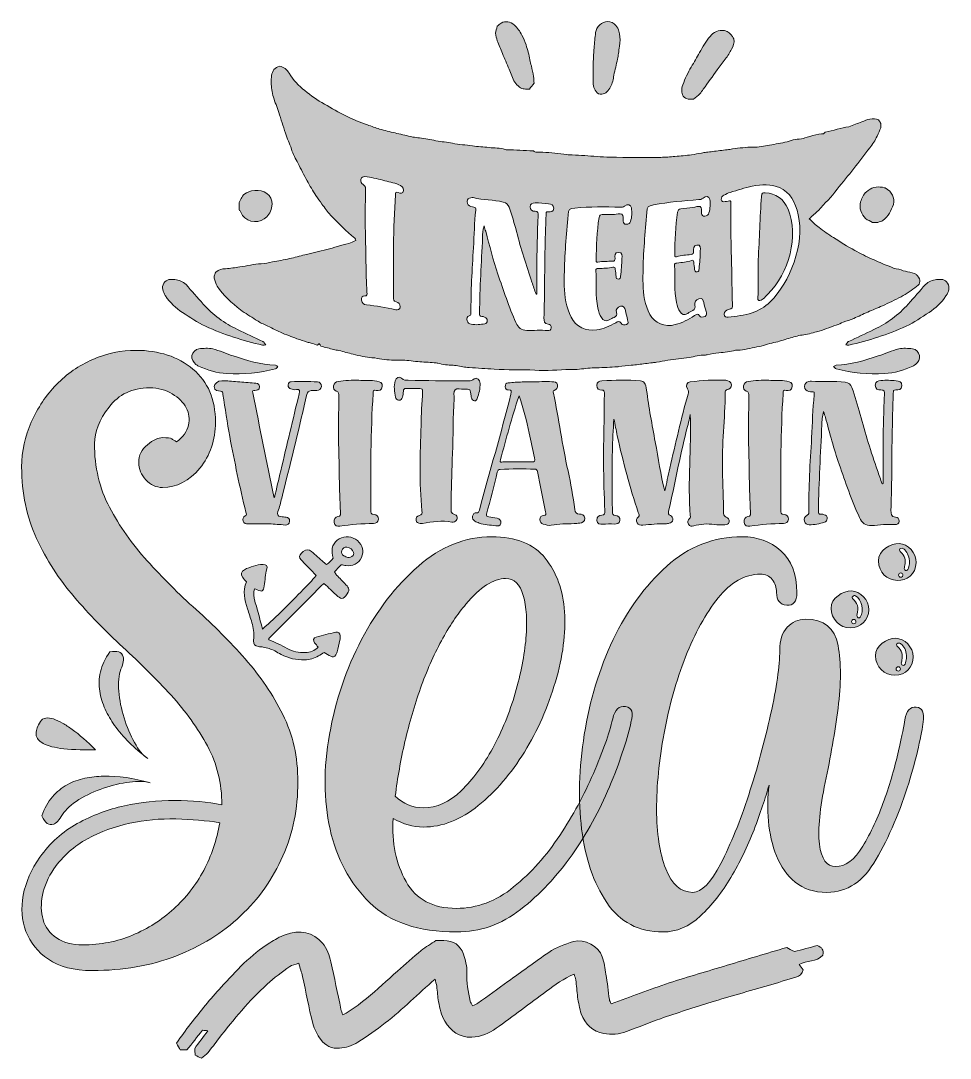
# Model space of a CAD drawing. Header units: inches. Extents: x 0.61 to 5.4, y -5.67 to -0.33.
import ezdxf

# ---------------------------------------------------------------- set-up
doc = ezdxf.new("R2010")
doc.units = ezdxf.units.IN
doc.header["$MEASUREMENT"] = 0
doc.layers.add('Layer 1', color=7, linetype='Continuous')

# ---------------------------------------------------------------- blocks, each defined once
blk = doc.blocks.new('block 3')
at = {"layer": 'Layer 1', "true_color": 0xffffff}
h = blk.add_hatch(color=7, dxfattribs=at)
h.dxf.hatch_style = 2
edge = h.paths.add_edge_path()
edge.add_spline(control_points=[(1.9462, -2.6443), (1.9774, -2.5121), (2.0087, -2.3799), (2.0411, -2.2477), (2.046, -2.2309), (2.0448, -2.2237), (2.0267, -2.2261), (2.0171, -2.2273), (2.0075, -2.2249), (1.9979, -2.2225), (1.9895, -2.2201), (1.9835, -2.2129), (1.9847, -2.202), (1.9859, -2.1912), (1.9919, -2.1852), (2.0003, -2.1852), (2.0448, -2.1828), (2.0904, -2.1828), (2.1349, -2.1864), (2.1469, -2.1864), (2.1565, -2.1936), (2.1553, -2.2093), (2.1541, -2.2249), (2.1433, -2.2297), (2.1313, -2.2297), (2.1301, -2.2297), (2.1301, -2.2297), (2.1289, -2.2297), (2.0844, -2.2309), (2.0832, -2.2309), (2.0736, -2.2778), (2.0363, -2.4485), (1.9931, -2.6167), (1.951, -2.785), (1.945, -2.8078), (1.9414, -2.8319), (1.9318, -2.8535), (1.9258, -2.8679), (1.9318, -2.8776), (1.9462, -2.8799), (1.9558, -2.8812), (1.9642, -2.8812), (1.9738, -2.8835), (1.9847, -2.8848), (1.9943, -2.8907), (1.9919, -2.904), (1.9907, -2.9184), (1.9811, -2.9232), (1.969, -2.9232), (1.9414, -2.9208), (1.915, -2.9184), (1.8873, -2.9172), (1.8512, -2.916), (1.8152, -2.9172), (1.7791, -2.9172), (1.7671, -2.9172), (1.7563, -2.916), (1.7527, -2.9028), (1.7479, -2.8907), (1.7527, -2.8823), (1.7635, -2.8763), (1.7731, -2.8715), (1.7683, -2.8643), (1.7671, -2.8571), (1.7334, -2.7285), (1.7094, -2.5975), (1.683, -2.4677), (1.6697, -2.3956), (1.6601, -2.3234), (1.6481, -2.2513), (1.6469, -2.2429), (1.6481, -2.2333), (1.6361, -2.2333), (1.6217, -2.2333), (1.6048, -2.2333), (1.6037, -2.2104), (1.6024, -2.1972), (1.6229, -2.1804), (1.6421, -2.1804), (1.6697, -2.1804), (1.6962, -2.1828), (1.7238, -2.1852), (1.7527, -2.1876), (1.7815, -2.19), (1.8092, -2.1924), (1.8212, -2.1936), (1.8356, -2.1924), (1.8368, -2.2104), (1.8368, -2.2285), (1.8236, -2.2297), (1.8128, -2.2297), (1.8032, -2.2297), (1.7996, -2.2321), (1.802, -2.2429), (1.838, -2.4208), (1.8741, -2.5987), (1.9101, -2.7766), (1.9101, -2.7778), (1.9113, -2.7778), (1.9137, -2.7814), (1.9246, -2.7345), (1.9354, -2.6888), (1.9462, -2.6443)], knot_values=[0, 0, 0, 0, 1, 1, 1, 2, 2, 2, 3, 3, 3, 4, 4, 4, 5, 5, 5, 6, 6, 6, 7, 7, 7, 8, 8, 8, 9, 9, 9, 10, 10, 10, 11, 11, 11, 12, 12, 12, 13, 13, 13, 14, 14, 14, 15, 15, 15, 16, 16, 16, 17, 17, 17, 18, 18, 18, 19, 19, 19, 20, 20, 20, 21, 21, 21, 22, 22, 22, 23, 23, 23, 24, 24, 24, 25, 25, 25, 26, 26, 26, 27, 27, 27, 28, 28, 28, 29, 29, 29, 30, 30, 30, 31, 31, 31, 32, 32, 32, 33, 33, 33, 34, 34, 34, 34], degree=3, periodic=1)
h = blk.add_hatch(color=7, dxfattribs=at)
h.dxf.hatch_style = 2
edge = h.paths.add_edge_path()
edge.add_spline(control_points=[(2.2456, -2.2609), (2.2456, -2.2477), (2.2468, -2.2381), (2.2312, -2.2333), (2.2204, -2.2297), (2.2156, -2.2189), (2.218, -2.2068), (2.2204, -2.1924), (2.23, -2.1864), (2.242, -2.184), (2.2768, -2.1792), (2.3129, -2.1768), (2.3478, -2.178), (2.379, -2.1792), (2.4103, -2.1768), (2.4415, -2.1828), (2.4571, -2.1852), (2.4716, -2.19), (2.4692, -2.2104), (2.468, -2.2309), (2.4523, -2.2333), (2.4379, -2.2297), (2.4235, -2.2273), (2.4223, -2.2333), (2.4223, -2.2453), (2.4091, -2.446), (2.4091, -2.6456), (2.4103, -2.8463), (2.4103, -2.8595), (2.4103, -2.8679), (2.4271, -2.8691), (2.4391, -2.8691), (2.4511, -2.8776), (2.4499, -2.8932), (2.4487, -2.91), (2.4367, -2.9148), (2.4235, -2.916), (2.3658, -2.916), (2.3081, -2.9208), (2.2504, -2.9292), (2.236, -2.9316), (2.224, -2.9268), (2.2216, -2.91), (2.218, -2.8932), (2.2264, -2.8823), (2.2408, -2.8799), (2.2564, -2.8776), (2.2552, -2.8679), (2.254, -2.8547), (2.2468, -2.7393), (2.248, -2.6227), (2.2444, -2.5073), (2.242, -2.4244), (2.2444, -2.3427), (2.2456, -2.2609)], knot_values=[0, 0, 0, 0, 1, 1, 1, 2, 2, 2, 3, 3, 3, 4, 4, 4, 5, 5, 5, 6, 6, 6, 7, 7, 7, 8, 8, 8, 9, 9, 9, 10, 10, 10, 11, 11, 11, 12, 12, 12, 13, 13, 13, 14, 14, 14, 15, 15, 15, 16, 16, 16, 17, 17, 17, 18, 18, 18, 18], degree=3, periodic=1)
h = blk.add_hatch(color=7, dxfattribs=at)
h.dxf.hatch_style = 2
edge = h.paths.add_edge_path()
edge.add_spline(control_points=[(2.8238, -2.8283), (2.8238, -2.8463), (2.819, -2.8667), (2.8455, -2.8703), (2.8527, -2.8715), (2.8563, -2.8812), (2.8551, -2.8896), (2.8538, -2.898), (2.8491, -2.904), (2.8418, -2.9064), (2.837, -2.9088), (2.8322, -2.9088), (2.8274, -2.9088), (2.7769, -2.898), (2.7264, -2.9076), (2.676, -2.9148), (2.6724, -2.9148), (2.6688, -2.916), (2.6639, -2.9148), (2.6543, -2.9136), (2.6459, -2.9112), (2.6435, -2.898), (2.6411, -2.8859), (2.6483, -2.8763), (2.6592, -2.8739), (2.6724, -2.8703), (2.676, -2.8643), (2.6736, -2.8499), (2.6579, -2.7044), (2.6652, -2.5578), (2.6688, -2.4112), (2.67, -2.3535), (2.6736, -2.2946), (2.6772, -2.2369), (2.6772, -2.2249), (2.6748, -2.2201), (2.6628, -2.2201), (2.6399, -2.2213), (2.6159, -2.2213), (2.593, -2.2201), (2.5822, -2.2201), (2.5786, -2.2237), (2.5786, -2.2345), (2.5774, -2.2453), (2.575, -2.2549), (2.5726, -2.2645), (2.5702, -2.2742), (2.5642, -2.2814), (2.5534, -2.2802), (2.5438, -2.2802), (2.5378, -2.273), (2.5365, -2.2645), (2.5317, -2.2369), (2.5281, -2.208), (2.5353, -2.1804), (2.5389, -2.1636), (2.557, -2.1552), (2.5678, -2.1672), (2.5786, -2.1804), (2.5906, -2.1756), (2.6027, -2.1768), (2.6964, -2.1816), (2.7913, -2.1792), (2.8851, -2.1804), (2.9043, -2.1804), (2.9248, -2.1852), (2.9428, -2.1708), (2.956, -2.1612), (2.9729, -2.1744), (2.9729, -2.1936), (2.9741, -2.2201), (2.9669, -2.2465), (2.9584, -2.2717), (2.9572, -2.2789), (2.9512, -2.2838), (2.944, -2.2838), (2.9356, -2.2826), (2.9308, -2.2766), (2.9284, -2.2681), (2.9284, -2.2658), (2.9272, -2.2622), (2.9272, -2.2597), (2.9236, -2.2225), (2.9236, -2.2225), (2.8887, -2.2237), (2.8731, -2.2237), (2.8551, -2.2177), (2.8442, -2.2273), (2.8334, -2.2369), (2.8406, -2.2573), (2.8394, -2.273), (2.8334, -2.3667), (2.8346, -2.4616), (2.831, -2.5554), (2.8286, -2.6348), (2.8262, -2.7129), (2.8238, -2.791), (2.8238, -2.803), (2.825, -2.815), (2.8238, -2.8283)], knot_values=[0, 0, 0, 0, 1, 1, 1, 2, 2, 2, 3, 3, 3, 4, 4, 4, 5, 5, 5, 6, 6, 6, 7, 7, 7, 8, 8, 8, 9, 9, 9, 10, 10, 10, 11, 11, 11, 12, 12, 12, 13, 13, 13, 14, 14, 14, 15, 15, 15, 16, 16, 16, 17, 17, 17, 18, 18, 18, 19, 19, 19, 20, 20, 20, 21, 21, 21, 22, 22, 22, 23, 23, 23, 24, 24, 24, 25, 25, 25, 26, 26, 26, 27, 27, 27, 28, 28, 28, 29, 29, 29, 30, 30, 30, 31, 31, 31, 32, 32, 32, 33, 33, 33, 33], degree=3, periodic=1)
h = blk.add_hatch(color=7, dxfattribs=at)
h.dxf.hatch_style = 2
edge = h.paths.add_edge_path()
edge.add_spline(control_points=[(3.3431, -2.1852), (3.3564, -2.1852), (3.3684, -2.1876), (3.372, -2.202), (3.3744, -2.2165), (3.3672, -2.2261), (3.3552, -2.2297), (3.3467, -2.2321), (3.3503, -2.2381), (3.3516, -2.2441), (3.378, -2.3763), (3.3972, -2.5121), (3.4261, -2.6443), (3.4405, -2.7105), (3.4525, -2.7766), (3.4609, -2.8427), (3.4633, -2.8595), (3.4681, -2.8667), (3.485, -2.8667), (3.497, -2.8667), (3.5114, -2.8691), (3.5126, -2.8884), (3.5138, -2.9064), (3.4994, -2.9112), (3.4862, -2.9136), (3.4766, -2.9148), (3.4669, -2.916), (3.4573, -2.916), (3.4189, -2.9172), (3.3792, -2.9172), (3.3395, -2.9244), (3.3251, -2.9268), (3.3119, -2.922), (3.2987, -2.9184), (3.2879, -2.916), (3.2806, -2.9076), (3.2806, -2.8956), (3.2818, -2.8823), (3.289, -2.8739), (3.2999, -2.8739), (3.3143, -2.8739), (3.3131, -2.8655), (3.3107, -2.8559), (3.2963, -2.7862), (3.2818, -2.7177), (3.2686, -2.6479), (3.2662, -2.6384), (3.2626, -2.6359), (3.2554, -2.6359), (3.1953, -2.6323), (3.1364, -2.6348), (3.0763, -2.6371), (3.0679, -2.6371), (3.0643, -2.6407), (3.0619, -2.6504), (3.0439, -2.7225), (3.0258, -2.7946), (3.0066, -2.8667), (3.0042, -2.8776), (3.009, -2.8799), (3.0174, -2.8812), (3.0318, -2.8835), (3.0463, -2.8859), (3.0607, -2.8884), (3.0727, -2.8907), (3.0823, -2.898), (3.0799, -2.9136), (3.0763, -2.9292), (3.0655, -2.9292), (3.0535, -2.9268), (3.0246, -2.922), (2.9958, -2.9244), (2.9681, -2.9136), (2.9609, -2.91), (2.9525, -2.9076), (2.9465, -2.904), (2.9369, -2.898), (2.9333, -2.8896), (2.9345, -2.8776), (2.9369, -2.8667), (2.9441, -2.8595), (2.9549, -2.8607), (2.9633, -2.8607), (2.9669, -2.8571), (2.9693, -2.8475), (3.0222, -2.6479), (3.0823, -2.4508), (3.1316, -2.2489), (3.1352, -2.2357), (3.1376, -2.2261), (3.1184, -2.2273), (3.11, -2.2285), (3.1027, -2.2225), (3.1027, -2.2117), (3.1015, -2.1984), (3.1087, -2.1924), (3.1184, -2.1912), (3.1424, -2.1888), (3.1665, -2.1876), (3.1905, -2.1864), (3.2061, -2.1864), (3.2229, -2.1864), (3.2386, -2.1864), (3.2734, -2.1864), (3.3083, -2.1828), (3.3431, -2.1852)], knot_values=[0, 0, 0, 0, 1, 1, 1, 2, 2, 2, 3, 3, 3, 4, 4, 4, 5, 5, 5, 6, 6, 6, 7, 7, 7, 8, 8, 8, 9, 9, 9, 10, 10, 10, 11, 11, 11, 12, 12, 12, 13, 13, 13, 14, 14, 14, 15, 15, 15, 16, 16, 16, 17, 17, 17, 18, 18, 18, 19, 19, 19, 20, 20, 20, 21, 21, 21, 22, 22, 22, 23, 23, 23, 24, 24, 24, 25, 25, 25, 26, 26, 26, 27, 27, 27, 28, 28, 28, 29, 29, 29, 30, 30, 30, 31, 31, 31, 32, 32, 32, 33, 33, 33, 34, 34, 34, 35, 35, 35, 35], degree=3, periodic=1)
edge = h.paths.add_edge_path()
edge.add_spline(control_points=[(3.0775, -2.5866), (3.0727, -2.6035), (3.0835, -2.5987), (3.0907, -2.5987), (3.14, -2.5987), (3.1893, -2.5975), (3.2386, -2.5987), (3.2566, -2.5987), (3.2566, -2.5927), (3.253, -2.5771), (3.2434, -2.535), (3.235, -2.4917), (3.2265, -2.4496), (3.2121, -2.3872), (3.1977, -2.3246), (3.1737, -2.2585), (3.1352, -2.3703), (3.1087, -2.4785), (3.0775, -2.5866)], knot_values=[0, 0, 0, 0, 1, 1, 1, 2, 2, 2, 3, 3, 3, 4, 4, 4, 5, 5, 5, 6, 6, 6, 6], degree=3, periodic=1)
h = blk.add_hatch(color=7, dxfattribs=at)
h.dxf.hatch_style = 2
edge = h.paths.add_edge_path()
edge.add_spline(control_points=[(3.6534, -2.7093), (3.6534, -2.7573), (3.6546, -2.8054), (3.6546, -2.8535), (3.6546, -2.8655), (3.6558, -2.8727), (3.6702, -2.8739), (3.6834, -2.8751), (3.6955, -2.8835), (3.693, -2.9004), (3.6907, -2.9172), (3.6774, -2.9184), (3.6654, -2.9184), (3.645, -2.916), (3.6245, -2.9184), (3.6053, -2.9196), (3.5909, -2.9208), (3.5765, -2.9172), (3.5753, -2.8992), (3.5729, -2.8799), (3.5861, -2.8727), (3.6005, -2.8727), (3.6149, -2.8715), (3.6173, -2.8643), (3.6161, -2.8499), (3.6077, -2.6876), (3.6077, -2.5242), (3.6125, -2.3607), (3.6137, -2.321), (3.6125, -2.2826), (3.6137, -2.2429), (3.6137, -2.2321), (3.6101, -2.2285), (3.6005, -2.2285), (3.5861, -2.2285), (3.5741, -2.2213), (3.5741, -2.2044), (3.5741, -2.1864), (3.5873, -2.1816), (3.6005, -2.1804), (3.6666, -2.178), (3.7327, -2.1744), (3.7988, -2.1804), (3.8193, -2.1828), (3.8265, -2.1936), (3.8313, -2.2285), (3.8421, -2.3174), (3.8589, -2.4064), (3.8757, -2.4953), (3.8914, -2.5794), (3.9022, -2.6648), (3.925, -2.7477), (3.9335, -2.7093), (3.9418, -2.6696), (3.9503, -2.6311), (3.9803, -2.5037), (4.008, -2.3751), (4.0452, -2.2489), (4.0476, -2.2393), (4.0488, -2.2321), (4.0416, -2.2225), (4.0296, -2.2068), (4.038, -2.1864), (4.056, -2.1852), (4.1173, -2.1804), (4.1786, -2.1732), (4.2399, -2.178), (4.2544, -2.1792), (4.2664, -2.1852), (4.2676, -2.202), (4.2688, -2.2177), (4.258, -2.2237), (4.2459, -2.2261), (4.2375, -2.2285), (4.2363, -2.2333), (4.2363, -2.2417), (4.2351, -2.3751), (4.2183, -2.5085), (4.2219, -2.642), (4.2231, -2.7153), (4.2267, -2.7898), (4.2279, -2.8643), (4.2291, -2.8739), (4.2327, -2.8787), (4.2412, -2.8823), (4.252, -2.8859), (4.2592, -2.8943), (4.2556, -2.9076), (4.2532, -2.9196), (4.2435, -2.9208), (4.2339, -2.922), (4.2159, -2.9232), (4.1979, -2.9232), (4.1798, -2.9208), (4.1438, -2.9148), (4.1089, -2.9184), (4.0741, -2.928), (4.0632, -2.9316), (4.0524, -2.9304), (4.0464, -2.9196), (4.0404, -2.9076), (4.0428, -2.898), (4.0524, -2.8896), (4.0572, -2.8859), (4.0572, -2.8812), (4.056, -2.8751), (4.0416, -2.7021), (4.0621, -2.5254), (4.056, -2.3547), (4.0512, -2.3775), (4.044, -2.4088), (4.0356, -2.44), (4.0007, -2.5758), (3.9767, -2.7153), (3.9443, -2.8523), (3.9418, -2.8631), (3.9431, -2.8691), (3.9539, -2.8739), (3.9611, -2.8776), (3.9671, -2.8859), (3.9659, -2.8968), (3.9647, -2.9076), (3.9563, -2.9112), (3.9479, -2.9136), (3.9418, -2.916), (3.9358, -2.9172), (3.9298, -2.9172), (3.8902, -2.916), (3.8505, -2.9208), (3.8121, -2.9232), (3.8, -2.9232), (3.788, -2.9244), (3.782, -2.9112), (3.7748, -2.8992), (3.7796, -2.8896), (3.7892, -2.8812), (3.7976, -2.8739), (3.7904, -2.8667), (3.788, -2.8595), (3.7447, -2.7309), (3.7099, -2.5975), (3.6798, -2.4641), (3.6738, -2.4352), (3.669, -2.4064), (3.663, -2.3775), (3.6534, -2.4893), (3.6534, -2.5987), (3.6534, -2.7093)], knot_values=[0, 0, 0, 0, 1, 1, 1, 2, 2, 2, 3, 3, 3, 4, 4, 4, 5, 5, 5, 6, 6, 6, 7, 7, 7, 8, 8, 8, 9, 9, 9, 10, 10, 10, 11, 11, 11, 12, 12, 12, 13, 13, 13, 14, 14, 14, 15, 15, 15, 16, 16, 16, 17, 17, 17, 18, 18, 18, 19, 19, 19, 20, 20, 20, 21, 21, 21, 22, 22, 22, 23, 23, 23, 24, 24, 24, 25, 25, 25, 26, 26, 26, 27, 27, 27, 28, 28, 28, 29, 29, 29, 30, 30, 30, 31, 31, 31, 32, 32, 32, 33, 33, 33, 34, 34, 34, 35, 35, 35, 36, 36, 36, 37, 37, 37, 38, 38, 38, 39, 39, 39, 40, 40, 40, 41, 41, 41, 42, 42, 42, 43, 43, 43, 44, 44, 44, 45, 45, 45, 46, 46, 46, 47, 47, 47, 48, 48, 48, 49, 49, 49, 49], degree=3, periodic=1)
h = blk.add_hatch(color=7, dxfattribs=at)
h.dxf.hatch_style = 2
edge = h.paths.add_edge_path()
edge.add_spline(control_points=[(4.3579, -2.2609), (4.3579, -2.2477), (4.3591, -2.2381), (4.3435, -2.2333), (4.3326, -2.2297), (4.3278, -2.2189), (4.3303, -2.2068), (4.3326, -2.1924), (4.3423, -2.1864), (4.3543, -2.184), (4.3891, -2.1792), (4.4252, -2.1768), (4.46, -2.178), (4.4913, -2.1792), (4.5225, -2.1768), (4.5538, -2.1828), (4.5694, -2.1852), (4.5838, -2.19), (4.5815, -2.2104), (4.5802, -2.2309), (4.5646, -2.2333), (4.5502, -2.2297), (4.5358, -2.2273), (4.5346, -2.2333), (4.5346, -2.2453), (4.5214, -2.446), (4.5214, -2.6456), (4.5225, -2.8463), (4.5225, -2.8595), (4.5225, -2.8679), (4.5394, -2.8691), (4.5514, -2.8691), (4.5634, -2.8776), (4.5622, -2.8932), (4.561, -2.91), (4.549, -2.9148), (4.5358, -2.916), (4.4781, -2.916), (4.4204, -2.9208), (4.3627, -2.9292), (4.3483, -2.9316), (4.3363, -2.9268), (4.3339, -2.91), (4.3303, -2.8932), (4.3386, -2.8823), (4.3531, -2.8799), (4.3687, -2.8776), (4.3675, -2.8679), (4.3663, -2.8547), (4.3591, -2.7393), (4.3603, -2.6227), (4.3567, -2.5073), (4.3543, -2.4244), (4.3567, -2.3427), (4.3579, -2.2609)], knot_values=[0, 0, 0, 0, 1, 1, 1, 2, 2, 2, 3, 3, 3, 4, 4, 4, 5, 5, 5, 6, 6, 6, 7, 7, 7, 8, 8, 8, 9, 9, 9, 10, 10, 10, 11, 11, 11, 12, 12, 12, 13, 13, 13, 14, 14, 14, 15, 15, 15, 16, 16, 16, 17, 17, 17, 18, 18, 18, 18], degree=3, periodic=1)
h = blk.add_hatch(color=7, dxfattribs=at)
h.dxf.hatch_style = 2
edge = h.paths.add_edge_path()
edge.add_spline(control_points=[(5.0491, -2.571), (5.0491, -2.4641), (5.0515, -2.3571), (5.0563, -2.2513), (5.0575, -2.2357), (5.0563, -2.2273), (5.0382, -2.2273), (5.0238, -2.2285), (5.0082, -2.2237), (5.0094, -2.2032), (5.0106, -2.184), (5.0238, -2.1816), (5.0382, -2.1792), (5.0647, -2.1768), (5.09, -2.178), (5.1164, -2.1804), (5.1308, -2.1816), (5.1464, -2.184), (5.1464, -2.2057), (5.1452, -2.2261), (5.1296, -2.2285), (5.1152, -2.2273), (5.102, -2.2261), (5.102, -2.2333), (5.102, -2.2441), (5.0972, -2.392), (5.0936, -2.5386), (5.0936, -2.6864), (5.0936, -2.7393), (5.0911, -2.7934), (5.09, -2.8475), (5.09, -2.8655), (5.09, -2.8823), (5.114, -2.8823), (5.1248, -2.8823), (5.1332, -2.8907), (5.132, -2.904), (5.1308, -2.916), (5.1224, -2.922), (5.1116, -2.9208), (5.0707, -2.9172), (5.031, -2.9244), (4.9902, -2.9256), (4.9601, -2.928), (4.9409, -2.9124), (4.9277, -2.8848), (4.8868, -2.7958), (4.8556, -2.7033), (4.8231, -2.6107), (4.7954, -2.5314), (4.775, -2.4496), (4.7522, -2.3691), (4.7498, -2.3607), (4.7462, -2.3511), (4.7426, -2.3391), (4.7354, -2.3643), (4.7342, -2.3859), (4.7342, -2.4076), (4.7269, -2.5554), (4.7185, -2.7021), (4.7161, -2.8499), (4.7149, -2.8619), (4.7174, -2.8691), (4.7305, -2.8679), (4.7354, -2.8667), (4.7414, -2.8679), (4.7462, -2.8703), (4.7546, -2.8727), (4.7618, -2.8787), (4.7618, -2.8896), (4.7606, -2.9004), (4.7558, -2.9064), (4.7474, -2.9088), (4.7221, -2.9172), (4.6957, -2.922), (4.6681, -2.922), (4.656, -2.922), (4.6476, -2.916), (4.644, -2.904), (4.6416, -2.8907), (4.6452, -2.8799), (4.656, -2.8739), (4.6632, -2.8703), (4.6669, -2.8679), (4.6669, -2.8583), (4.6656, -2.7297), (4.6729, -2.6023), (4.6813, -2.4737), (4.6849, -2.3992), (4.6873, -2.3258), (4.6945, -2.2525), (4.6969, -2.2405), (4.6933, -2.2357), (4.6825, -2.2369), (4.6777, -2.2369), (4.6717, -2.2369), (4.6669, -2.2357), (4.6536, -2.2321), (4.644, -2.2249), (4.6452, -2.2093), (4.6452, -2.1948), (4.6536, -2.1864), (4.6656, -2.184), (4.6705, -2.1828), (4.6753, -2.1816), (4.6801, -2.1816), (4.7378, -2.19), (4.7967, -2.1792), (4.8544, -2.1876), (4.8724, -2.19), (4.882, -2.1996), (4.888, -2.2153), (4.906, -2.2597), (4.9181, -2.3066), (4.9313, -2.3535), (4.9565, -2.4508), (4.9878, -2.547), (5.0202, -2.642), (5.0287, -2.6648), (5.0359, -2.6876), (5.0443, -2.7105), (5.0455, -2.7105), (5.0479, -2.7105), (5.0491, -2.7093), (5.0491, -2.6636), (5.0491, -2.6167), (5.0491, -2.571)], knot_values=[0, 0, 0, 0, 1, 1, 1, 2, 2, 2, 3, 3, 3, 4, 4, 4, 5, 5, 5, 6, 6, 6, 7, 7, 7, 8, 8, 8, 9, 9, 9, 10, 10, 10, 11, 11, 11, 12, 12, 12, 13, 13, 13, 14, 14, 14, 15, 15, 15, 16, 16, 16, 17, 17, 17, 18, 18, 18, 19, 19, 19, 20, 20, 20, 21, 21, 21, 22, 22, 22, 23, 23, 23, 24, 24, 24, 25, 25, 25, 26, 26, 26, 27, 27, 27, 28, 28, 28, 29, 29, 29, 30, 30, 30, 31, 31, 31, 32, 32, 32, 33, 33, 33, 34, 34, 34, 35, 35, 35, 36, 36, 36, 37, 37, 37, 38, 38, 38, 39, 39, 39, 40, 40, 40, 41, 41, 41, 42, 42, 42, 42], degree=3, periodic=1)
at = {"layer": 'Layer 1', "lineweight": 0}
for points, knots in [([(1.9462, -2.6443), (1.9774, -2.5121), (2.0087, -2.3799), (2.0411, -2.2477), (2.046, -2.2309), (2.0448, -2.2237), (2.0267, -2.2261), (2.0171, -2.2273), (2.0075, -2.2249), (1.9979, -2.2225), (1.9895, -2.2201), (1.9835, -2.2129), (1.9847, -2.202), (1.9859, -2.1912), (1.9919, -2.1852), (2.0003, -2.1852), (2.0448, -2.1828), (2.0904, -2.1828), (2.1349, -2.1864), (2.1469, -2.1864), (2.1565, -2.1936), (2.1553, -2.2093), (2.1541, -2.2249), (2.1433, -2.2297), (2.1313, -2.2297), (2.1301, -2.2297), (2.1301, -2.2297), (2.1289, -2.2297), (2.0844, -2.2309), (2.0832, -2.2309), (2.0736, -2.2778), (2.0363, -2.4485), (1.9931, -2.6167), (1.951, -2.785), (1.945, -2.8078), (1.9414, -2.8319), (1.9318, -2.8535), (1.9258, -2.8679), (1.9318, -2.8776), (1.9462, -2.8799), (1.9558, -2.8812), (1.9642, -2.8812), (1.9738, -2.8835), (1.9847, -2.8848), (1.9943, -2.8907), (1.9919, -2.904), (1.9907, -2.9184), (1.9811, -2.9232), (1.969, -2.9232), (1.9414, -2.9208), (1.915, -2.9184), (1.8873, -2.9172), (1.8512, -2.916), (1.8152, -2.9172), (1.7791, -2.9172), (1.7671, -2.9172), (1.7563, -2.916), (1.7527, -2.9028), (1.7479, -2.8907), (1.7527, -2.8823), (1.7635, -2.8763), (1.7731, -2.8715), (1.7683, -2.8643), (1.7671, -2.8571), (1.7334, -2.7285), (1.7094, -2.5975), (1.683, -2.4677), (1.6697, -2.3956), (1.6601, -2.3234), (1.6481, -2.2513), (1.6469, -2.2429), (1.6481, -2.2333), (1.6361, -2.2333), (1.6217, -2.2333), (1.6048, -2.2333), (1.6037, -2.2104), (1.6024, -2.1972), (1.6229, -2.1804), (1.6421, -2.1804), (1.6697, -2.1804), (1.6962, -2.1828), (1.7238, -2.1852), (1.7527, -2.1876), (1.7815, -2.19), (1.8092, -2.1924), (1.8212, -2.1936), (1.8356, -2.1924), (1.8368, -2.2104), (1.8368, -2.2285), (1.8236, -2.2297), (1.8128, -2.2297), (1.8032, -2.2297), (1.7996, -2.2321), (1.802, -2.2429), (1.838, -2.4208), (1.8741, -2.5987), (1.9101, -2.7766), (1.9101, -2.7778), (1.9113, -2.7778), (1.9137, -2.7814), (1.9246, -2.7345), (1.9354, -2.6888), (1.9462, -2.6443)], [0, 0, 0, 0, 1, 1, 1, 2, 2, 2, 3, 3, 3, 4, 4, 4, 5, 5, 5, 6, 6, 6, 7, 7, 7, 8, 8, 8, 9, 9, 9, 10, 10, 10, 11, 11, 11, 12, 12, 12, 13, 13, 13, 14, 14, 14, 15, 15, 15, 16, 16, 16, 17, 17, 17, 18, 18, 18, 19, 19, 19, 20, 20, 20, 21, 21, 21, 22, 22, 22, 23, 23, 23, 24, 24, 24, 25, 25, 25, 26, 26, 26, 27, 27, 27, 28, 28, 28, 29, 29, 29, 30, 30, 30, 31, 31, 31, 32, 32, 32, 33, 33, 33, 34, 34, 34, 34]), ([(2.2456, -2.2609), (2.2456, -2.2477), (2.2468, -2.2381), (2.2312, -2.2333), (2.2204, -2.2297), (2.2156, -2.2189), (2.218, -2.2068), (2.2204, -2.1924), (2.23, -2.1864), (2.242, -2.184), (2.2768, -2.1792), (2.3129, -2.1768), (2.3478, -2.178), (2.379, -2.1792), (2.4103, -2.1768), (2.4415, -2.1828), (2.4571, -2.1852), (2.4716, -2.19), (2.4692, -2.2104), (2.468, -2.2309), (2.4523, -2.2333), (2.4379, -2.2297), (2.4235, -2.2273), (2.4223, -2.2333), (2.4223, -2.2453), (2.4091, -2.446), (2.4091, -2.6456), (2.4103, -2.8463), (2.4103, -2.8595), (2.4103, -2.8679), (2.4271, -2.8691), (2.4391, -2.8691), (2.4511, -2.8776), (2.4499, -2.8932), (2.4487, -2.91), (2.4367, -2.9148), (2.4235, -2.916), (2.3658, -2.916), (2.3081, -2.9208), (2.2504, -2.9292), (2.236, -2.9316), (2.224, -2.9268), (2.2216, -2.91), (2.218, -2.8932), (2.2264, -2.8823), (2.2408, -2.8799), (2.2564, -2.8776), (2.2552, -2.8679), (2.254, -2.8547), (2.2468, -2.7393), (2.248, -2.6227), (2.2444, -2.5073), (2.242, -2.4244), (2.2444, -2.3427), (2.2456, -2.2609)], [0, 0, 0, 0, 1, 1, 1, 2, 2, 2, 3, 3, 3, 4, 4, 4, 5, 5, 5, 6, 6, 6, 7, 7, 7, 8, 8, 8, 9, 9, 9, 10, 10, 10, 11, 11, 11, 12, 12, 12, 13, 13, 13, 14, 14, 14, 15, 15, 15, 16, 16, 16, 17, 17, 17, 18, 18, 18, 18]), ([(2.8238, -2.8283), (2.8238, -2.8463), (2.819, -2.8667), (2.8455, -2.8703), (2.8527, -2.8715), (2.8563, -2.8812), (2.8551, -2.8896), (2.8538, -2.898), (2.8491, -2.904), (2.8418, -2.9064), (2.837, -2.9088), (2.8322, -2.9088), (2.8274, -2.9088), (2.7769, -2.898), (2.7264, -2.9076), (2.676, -2.9148), (2.6724, -2.9148), (2.6688, -2.916), (2.6639, -2.9148), (2.6543, -2.9136), (2.6459, -2.9112), (2.6435, -2.898), (2.6411, -2.8859), (2.6483, -2.8763), (2.6592, -2.8739), (2.6724, -2.8703), (2.676, -2.8643), (2.6736, -2.8499), (2.6579, -2.7044), (2.6652, -2.5578), (2.6688, -2.4112), (2.67, -2.3535), (2.6736, -2.2946), (2.6772, -2.2369), (2.6772, -2.2249), (2.6748, -2.2201), (2.6628, -2.2201), (2.6399, -2.2213), (2.6159, -2.2213), (2.593, -2.2201), (2.5822, -2.2201), (2.5786, -2.2237), (2.5786, -2.2345), (2.5774, -2.2453), (2.575, -2.2549), (2.5726, -2.2645), (2.5702, -2.2742), (2.5642, -2.2814), (2.5534, -2.2802), (2.5438, -2.2802), (2.5378, -2.273), (2.5365, -2.2645), (2.5317, -2.2369), (2.5281, -2.208), (2.5353, -2.1804), (2.5389, -2.1636), (2.557, -2.1552), (2.5678, -2.1672), (2.5786, -2.1804), (2.5906, -2.1756), (2.6027, -2.1768), (2.6964, -2.1816), (2.7913, -2.1792), (2.8851, -2.1804), (2.9043, -2.1804), (2.9248, -2.1852), (2.9428, -2.1708), (2.956, -2.1612), (2.9729, -2.1744), (2.9729, -2.1936), (2.9741, -2.2201), (2.9669, -2.2465), (2.9584, -2.2717), (2.9572, -2.2789), (2.9512, -2.2838), (2.944, -2.2838), (2.9356, -2.2826), (2.9308, -2.2766), (2.9284, -2.2681), (2.9284, -2.2658), (2.9272, -2.2622), (2.9272, -2.2597), (2.9236, -2.2225), (2.9236, -2.2225), (2.8887, -2.2237), (2.8731, -2.2237), (2.8551, -2.2177), (2.8442, -2.2273), (2.8334, -2.2369), (2.8406, -2.2573), (2.8394, -2.273), (2.8334, -2.3667), (2.8346, -2.4616), (2.831, -2.5554), (2.8286, -2.6348), (2.8262, -2.7129), (2.8238, -2.791), (2.8238, -2.803), (2.825, -2.815), (2.8238, -2.8283)], [0, 0, 0, 0, 1, 1, 1, 2, 2, 2, 3, 3, 3, 4, 4, 4, 5, 5, 5, 6, 6, 6, 7, 7, 7, 8, 8, 8, 9, 9, 9, 10, 10, 10, 11, 11, 11, 12, 12, 12, 13, 13, 13, 14, 14, 14, 15, 15, 15, 16, 16, 16, 17, 17, 17, 18, 18, 18, 19, 19, 19, 20, 20, 20, 21, 21, 21, 22, 22, 22, 23, 23, 23, 24, 24, 24, 25, 25, 25, 26, 26, 26, 27, 27, 27, 28, 28, 28, 29, 29, 29, 30, 30, 30, 31, 31, 31, 32, 32, 32, 33, 33, 33, 33]), ([(3.3431, -2.1852), (3.3564, -2.1852), (3.3684, -2.1876), (3.372, -2.202), (3.3744, -2.2165), (3.3672, -2.2261), (3.3552, -2.2297), (3.3467, -2.2321), (3.3503, -2.2381), (3.3516, -2.2441), (3.378, -2.3763), (3.3972, -2.5121), (3.4261, -2.6443), (3.4405, -2.7105), (3.4525, -2.7766), (3.4609, -2.8427), (3.4633, -2.8595), (3.4681, -2.8667), (3.485, -2.8667), (3.497, -2.8667), (3.5114, -2.8691), (3.5126, -2.8884), (3.5138, -2.9064), (3.4994, -2.9112), (3.4862, -2.9136), (3.4766, -2.9148), (3.4669, -2.916), (3.4573, -2.916), (3.4189, -2.9172), (3.3792, -2.9172), (3.3395, -2.9244), (3.3251, -2.9268), (3.3119, -2.922), (3.2987, -2.9184), (3.2879, -2.916), (3.2806, -2.9076), (3.2806, -2.8956), (3.2818, -2.8823), (3.289, -2.8739), (3.2999, -2.8739), (3.3143, -2.8739), (3.3131, -2.8655), (3.3107, -2.8559), (3.2963, -2.7862), (3.2818, -2.7177), (3.2686, -2.6479), (3.2662, -2.6384), (3.2626, -2.6359), (3.2554, -2.6359), (3.1953, -2.6323), (3.1364, -2.6348), (3.0763, -2.6371), (3.0679, -2.6371), (3.0643, -2.6407), (3.0619, -2.6504), (3.0439, -2.7225), (3.0258, -2.7946), (3.0066, -2.8667), (3.0042, -2.8776), (3.009, -2.8799), (3.0174, -2.8812), (3.0318, -2.8835), (3.0463, -2.8859), (3.0607, -2.8884), (3.0727, -2.8907), (3.0823, -2.898), (3.0799, -2.9136), (3.0763, -2.9292), (3.0655, -2.9292), (3.0535, -2.9268), (3.0246, -2.922), (2.9958, -2.9244), (2.9681, -2.9136), (2.9609, -2.91), (2.9525, -2.9076), (2.9465, -2.904), (2.9369, -2.898), (2.9333, -2.8896), (2.9345, -2.8776), (2.9369, -2.8667), (2.9441, -2.8595), (2.9549, -2.8607), (2.9633, -2.8607), (2.9669, -2.8571), (2.9693, -2.8475), (3.0222, -2.6479), (3.0823, -2.4508), (3.1316, -2.2489), (3.1352, -2.2357), (3.1376, -2.2261), (3.1184, -2.2273), (3.11, -2.2285), (3.1027, -2.2225), (3.1027, -2.2117), (3.1015, -2.1984), (3.1087, -2.1924), (3.1184, -2.1912), (3.1424, -2.1888), (3.1665, -2.1876), (3.1905, -2.1864), (3.2061, -2.1864), (3.2229, -2.1864), (3.2386, -2.1864), (3.2734, -2.1864), (3.3083, -2.1828), (3.3431, -2.1852)], [0, 0, 0, 0, 1, 1, 1, 2, 2, 2, 3, 3, 3, 4, 4, 4, 5, 5, 5, 6, 6, 6, 7, 7, 7, 8, 8, 8, 9, 9, 9, 10, 10, 10, 11, 11, 11, 12, 12, 12, 13, 13, 13, 14, 14, 14, 15, 15, 15, 16, 16, 16, 17, 17, 17, 18, 18, 18, 19, 19, 19, 20, 20, 20, 21, 21, 21, 22, 22, 22, 23, 23, 23, 24, 24, 24, 25, 25, 25, 26, 26, 26, 27, 27, 27, 28, 28, 28, 29, 29, 29, 30, 30, 30, 31, 31, 31, 32, 32, 32, 33, 33, 33, 34, 34, 34, 35, 35, 35, 35]), ([(3.6534, -2.7093), (3.6534, -2.7573), (3.6546, -2.8054), (3.6546, -2.8535), (3.6546, -2.8655), (3.6558, -2.8727), (3.6702, -2.8739), (3.6834, -2.8751), (3.6955, -2.8835), (3.693, -2.9004), (3.6907, -2.9172), (3.6774, -2.9184), (3.6654, -2.9184), (3.645, -2.916), (3.6245, -2.9184), (3.6053, -2.9196), (3.5909, -2.9208), (3.5765, -2.9172), (3.5753, -2.8992), (3.5729, -2.8799), (3.5861, -2.8727), (3.6005, -2.8727), (3.6149, -2.8715), (3.6173, -2.8643), (3.6161, -2.8499), (3.6077, -2.6876), (3.6077, -2.5242), (3.6125, -2.3607), (3.6137, -2.321), (3.6125, -2.2826), (3.6137, -2.2429), (3.6137, -2.2321), (3.6101, -2.2285), (3.6005, -2.2285), (3.5861, -2.2285), (3.5741, -2.2213), (3.5741, -2.2044), (3.5741, -2.1864), (3.5873, -2.1816), (3.6005, -2.1804), (3.6666, -2.178), (3.7327, -2.1744), (3.7988, -2.1804), (3.8193, -2.1828), (3.8265, -2.1936), (3.8313, -2.2285), (3.8421, -2.3174), (3.8589, -2.4064), (3.8757, -2.4953), (3.8914, -2.5794), (3.9022, -2.6648), (3.925, -2.7477), (3.9335, -2.7093), (3.9418, -2.6696), (3.9503, -2.6311), (3.9803, -2.5037), (4.008, -2.3751), (4.0452, -2.2489), (4.0476, -2.2393), (4.0488, -2.2321), (4.0416, -2.2225), (4.0296, -2.2068), (4.038, -2.1864), (4.056, -2.1852), (4.1173, -2.1804), (4.1786, -2.1732), (4.2399, -2.178), (4.2544, -2.1792), (4.2664, -2.1852), (4.2676, -2.202), (4.2688, -2.2177), (4.258, -2.2237), (4.2459, -2.2261), (4.2375, -2.2285), (4.2363, -2.2333), (4.2363, -2.2417), (4.2351, -2.3751), (4.2183, -2.5085), (4.2219, -2.642), (4.2231, -2.7153), (4.2267, -2.7898), (4.2279, -2.8643), (4.2291, -2.8739), (4.2327, -2.8787), (4.2412, -2.8823), (4.252, -2.8859), (4.2592, -2.8943), (4.2556, -2.9076), (4.2532, -2.9196), (4.2435, -2.9208), (4.2339, -2.922), (4.2159, -2.9232), (4.1979, -2.9232), (4.1798, -2.9208), (4.1438, -2.9148), (4.1089, -2.9184), (4.0741, -2.928), (4.0632, -2.9316), (4.0524, -2.9304), (4.0464, -2.9196), (4.0404, -2.9076), (4.0428, -2.898), (4.0524, -2.8896), (4.0572, -2.8859), (4.0572, -2.8812), (4.056, -2.8751), (4.0416, -2.7021), (4.0621, -2.5254), (4.056, -2.3547), (4.0512, -2.3775), (4.044, -2.4088), (4.0356, -2.44), (4.0007, -2.5758), (3.9767, -2.7153), (3.9443, -2.8523), (3.9418, -2.8631), (3.9431, -2.8691), (3.9539, -2.8739), (3.9611, -2.8776), (3.9671, -2.8859), (3.9659, -2.8968), (3.9647, -2.9076), (3.9563, -2.9112), (3.9479, -2.9136), (3.9418, -2.916), (3.9358, -2.9172), (3.9298, -2.9172), (3.8902, -2.916), (3.8505, -2.9208), (3.8121, -2.9232), (3.8, -2.9232), (3.788, -2.9244), (3.782, -2.9112), (3.7748, -2.8992), (3.7796, -2.8896), (3.7892, -2.8812), (3.7976, -2.8739), (3.7904, -2.8667), (3.788, -2.8595), (3.7447, -2.7309), (3.7099, -2.5975), (3.6798, -2.4641), (3.6738, -2.4352), (3.669, -2.4064), (3.663, -2.3775), (3.6534, -2.4893), (3.6534, -2.5987), (3.6534, -2.7093)], [0, 0, 0, 0, 1, 1, 1, 2, 2, 2, 3, 3, 3, 4, 4, 4, 5, 5, 5, 6, 6, 6, 7, 7, 7, 8, 8, 8, 9, 9, 9, 10, 10, 10, 11, 11, 11, 12, 12, 12, 13, 13, 13, 14, 14, 14, 15, 15, 15, 16, 16, 16, 17, 17, 17, 18, 18, 18, 19, 19, 19, 20, 20, 20, 21, 21, 21, 22, 22, 22, 23, 23, 23, 24, 24, 24, 25, 25, 25, 26, 26, 26, 27, 27, 27, 28, 28, 28, 29, 29, 29, 30, 30, 30, 31, 31, 31, 32, 32, 32, 33, 33, 33, 34, 34, 34, 35, 35, 35, 36, 36, 36, 37, 37, 37, 38, 38, 38, 39, 39, 39, 40, 40, 40, 41, 41, 41, 42, 42, 42, 43, 43, 43, 44, 44, 44, 45, 45, 45, 46, 46, 46, 47, 47, 47, 48, 48, 48, 49, 49, 49, 49]), ([(4.3579, -2.2609), (4.3579, -2.2477), (4.3591, -2.2381), (4.3435, -2.2333), (4.3326, -2.2297), (4.3278, -2.2189), (4.3303, -2.2068), (4.3326, -2.1924), (4.3423, -2.1864), (4.3543, -2.184), (4.3891, -2.1792), (4.4252, -2.1768), (4.46, -2.178), (4.4913, -2.1792), (4.5225, -2.1768), (4.5538, -2.1828), (4.5694, -2.1852), (4.5838, -2.19), (4.5815, -2.2104), (4.5802, -2.2309), (4.5646, -2.2333), (4.5502, -2.2297), (4.5358, -2.2273), (4.5346, -2.2333), (4.5346, -2.2453), (4.5214, -2.446), (4.5214, -2.6456), (4.5225, -2.8463), (4.5225, -2.8595), (4.5225, -2.8679), (4.5394, -2.8691), (4.5514, -2.8691), (4.5634, -2.8776), (4.5622, -2.8932), (4.561, -2.91), (4.549, -2.9148), (4.5358, -2.916), (4.4781, -2.916), (4.4204, -2.9208), (4.3627, -2.9292), (4.3483, -2.9316), (4.3363, -2.9268), (4.3339, -2.91), (4.3303, -2.8932), (4.3386, -2.8823), (4.3531, -2.8799), (4.3687, -2.8776), (4.3675, -2.8679), (4.3663, -2.8547), (4.3591, -2.7393), (4.3603, -2.6227), (4.3567, -2.5073), (4.3543, -2.4244), (4.3567, -2.3427), (4.3579, -2.2609)], [0, 0, 0, 0, 1, 1, 1, 2, 2, 2, 3, 3, 3, 4, 4, 4, 5, 5, 5, 6, 6, 6, 7, 7, 7, 8, 8, 8, 9, 9, 9, 10, 10, 10, 11, 11, 11, 12, 12, 12, 13, 13, 13, 14, 14, 14, 15, 15, 15, 16, 16, 16, 17, 17, 17, 18, 18, 18, 18]), ([(5.0491, -2.571), (5.0491, -2.4641), (5.0515, -2.3571), (5.0563, -2.2513), (5.0575, -2.2357), (5.0563, -2.2273), (5.0382, -2.2273), (5.0238, -2.2285), (5.0082, -2.2237), (5.0094, -2.2032), (5.0106, -2.184), (5.0238, -2.1816), (5.0382, -2.1792), (5.0647, -2.1768), (5.09, -2.178), (5.1164, -2.1804), (5.1308, -2.1816), (5.1464, -2.184), (5.1464, -2.2057), (5.1452, -2.2261), (5.1296, -2.2285), (5.1152, -2.2273), (5.102, -2.2261), (5.102, -2.2333), (5.102, -2.2441), (5.0972, -2.392), (5.0936, -2.5386), (5.0936, -2.6864), (5.0936, -2.7393), (5.0911, -2.7934), (5.09, -2.8475), (5.09, -2.8655), (5.09, -2.8823), (5.114, -2.8823), (5.1248, -2.8823), (5.1332, -2.8907), (5.132, -2.904), (5.1308, -2.916), (5.1224, -2.922), (5.1116, -2.9208), (5.0707, -2.9172), (5.031, -2.9244), (4.9902, -2.9256), (4.9601, -2.928), (4.9409, -2.9124), (4.9277, -2.8848), (4.8868, -2.7958), (4.8556, -2.7033), (4.8231, -2.6107), (4.7954, -2.5314), (4.775, -2.4496), (4.7522, -2.3691), (4.7498, -2.3607), (4.7462, -2.3511), (4.7426, -2.3391), (4.7354, -2.3643), (4.7342, -2.3859), (4.7342, -2.4076), (4.7269, -2.5554), (4.7185, -2.7021), (4.7161, -2.8499), (4.7149, -2.8619), (4.7174, -2.8691), (4.7305, -2.8679), (4.7354, -2.8667), (4.7414, -2.8679), (4.7462, -2.8703), (4.7546, -2.8727), (4.7618, -2.8787), (4.7618, -2.8896), (4.7606, -2.9004), (4.7558, -2.9064), (4.7474, -2.9088), (4.7221, -2.9172), (4.6957, -2.922), (4.6681, -2.922), (4.656, -2.922), (4.6476, -2.916), (4.644, -2.904), (4.6416, -2.8907), (4.6452, -2.8799), (4.656, -2.8739), (4.6632, -2.8703), (4.6669, -2.8679), (4.6669, -2.8583), (4.6656, -2.7297), (4.6729, -2.6023), (4.6813, -2.4737), (4.6849, -2.3992), (4.6873, -2.3258), (4.6945, -2.2525), (4.6969, -2.2405), (4.6933, -2.2357), (4.6825, -2.2369), (4.6777, -2.2369), (4.6717, -2.2369), (4.6669, -2.2357), (4.6536, -2.2321), (4.644, -2.2249), (4.6452, -2.2093), (4.6452, -2.1948), (4.6536, -2.1864), (4.6656, -2.184), (4.6705, -2.1828), (4.6753, -2.1816), (4.6801, -2.1816), (4.7378, -2.19), (4.7967, -2.1792), (4.8544, -2.1876), (4.8724, -2.19), (4.882, -2.1996), (4.888, -2.2153), (4.906, -2.2597), (4.9181, -2.3066), (4.9313, -2.3535), (4.9565, -2.4508), (4.9878, -2.547), (5.0202, -2.642), (5.0287, -2.6648), (5.0359, -2.6876), (5.0443, -2.7105), (5.0455, -2.7105), (5.0479, -2.7105), (5.0491, -2.7093), (5.0491, -2.6636), (5.0491, -2.6167), (5.0491, -2.571)], [0, 0, 0, 0, 1, 1, 1, 2, 2, 2, 3, 3, 3, 4, 4, 4, 5, 5, 5, 6, 6, 6, 7, 7, 7, 8, 8, 8, 9, 9, 9, 10, 10, 10, 11, 11, 11, 12, 12, 12, 13, 13, 13, 14, 14, 14, 15, 15, 15, 16, 16, 16, 17, 17, 17, 18, 18, 18, 19, 19, 19, 20, 20, 20, 21, 21, 21, 22, 22, 22, 23, 23, 23, 24, 24, 24, 25, 25, 25, 26, 26, 26, 27, 27, 27, 28, 28, 28, 29, 29, 29, 30, 30, 30, 31, 31, 31, 32, 32, 32, 33, 33, 33, 34, 34, 34, 35, 35, 35, 36, 36, 36, 37, 37, 37, 38, 38, 38, 39, 39, 39, 40, 40, 40, 41, 41, 41, 42, 42, 42, 42]), ([(3.0775, -2.5866), (3.0727, -2.6035), (3.0835, -2.5987), (3.0907, -2.5987), (3.14, -2.5987), (3.1893, -2.5975), (3.2386, -2.5987), (3.2566, -2.5987), (3.2566, -2.5927), (3.253, -2.5771), (3.2434, -2.535), (3.235, -2.4917), (3.2265, -2.4496), (3.2121, -2.3872), (3.1977, -2.3246), (3.1737, -2.2585), (3.1352, -2.3703), (3.1087, -2.4785), (3.0775, -2.5866)], [0, 0, 0, 0, 1, 1, 1, 2, 2, 2, 3, 3, 3, 4, 4, 4, 5, 5, 5, 6, 6, 6, 6])]:
    blk.add_open_spline(points, degree=3, knots=knots, dxfattribs=at)
blk = doc.blocks.new('block 4')
at = {"layer": 'Layer 1', "true_color": 0xffffff}
h = blk.add_hatch(color=7, dxfattribs=at)
h.dxf.hatch_style = 2
edge = h.paths.add_edge_path()
edge.add_spline(control_points=[(0.9753, -5.2178), (0.8797, -5.2178), (0.8043, -5.1985), (0.7492, -5.16), (0.694, -5.1213), (0.6554, -5.0737), (0.6333, -5.0168), (0.6113, -4.9599), (0.6066, -4.8975), (0.6195, -4.8296), (0.6324, -4.7617), (0.6609, -4.6965), (0.705, -4.6341), (0.7565, -4.5606), (0.8209, -4.5028), (0.8981, -4.4606), (0.9753, -4.4183), (1.0562, -4.3881), (1.1408, -4.3697), (1.2254, -4.3515), (1.3118, -4.3422), (1.4001, -4.3422), (1.4884, -4.3422), (1.5692, -4.3496), (1.6428, -4.3642), (1.6428, -4.2541), (1.618, -4.1531), (1.5684, -4.0613), (1.5187, -3.9696), (1.4561, -3.8824), (1.3808, -3.7998), (1.3054, -3.7172), (1.2226, -3.6346), (1.1326, -3.552), (1.0424, -3.4694), (0.9588, -3.3831), (0.8816, -3.2931), (0.8043, -3.2032), (0.7399, -3.1032), (0.6885, -2.9931), (0.6369, -2.8829), (0.6113, -2.7599), (0.6113, -2.624), (0.6113, -2.5433), (0.6278, -2.4662), (0.6609, -2.3928), (0.694, -2.3194), (0.7372, -2.2551), (0.7905, -2.2), (0.8438, -2.145), (0.9064, -2.1018), (0.9781, -2.0706), (1.0498, -2.0394), (1.1243, -2.0238), (1.2015, -2.0238), (1.3192, -2.0238), (1.4166, -2.056), (1.4939, -2.1203), (1.5711, -2.1847), (1.6097, -2.2757), (1.6097, -2.3934), (1.6097, -2.4854), (1.5827, -2.5644), (1.529, -2.6306), (1.4752, -2.6968), (1.4111, -2.7299), (1.337, -2.7299), (1.3036, -2.7299), (1.2749, -2.7169), (1.2507, -2.6908), (1.2266, -2.6648), (1.2145, -2.6351), (1.2145, -2.6016), (1.2145, -2.5645), (1.2294, -2.5338), (1.2591, -2.5097), (1.2887, -2.4855), (1.3148, -2.4733), (1.337, -2.4733), (1.363, -2.4733), (1.3787, -2.4753), (1.3843, -2.479), (1.3898, -2.4827), (1.3982, -2.4883), (1.4093, -2.4957), (1.4428, -2.4697), (1.4632, -2.4409), (1.4706, -2.4093), (1.478, -2.3777), (1.4742, -2.3479), (1.4594, -2.32), (1.4446, -2.2922), (1.4205, -2.2681), (1.3871, -2.2475), (1.3537, -2.2271), (1.3147, -2.2169), (1.2702, -2.2169), (1.1811, -2.2169), (1.1115, -2.25), (1.0614, -2.3162), (1.0114, -2.3823), (0.9864, -2.4449), (0.9864, -2.5037), (0.9864, -2.6251), (1.0122, -2.7346), (1.0639, -2.832), (1.1157, -2.9294), (1.1804, -3.0214), (1.2581, -3.1077), (1.3357, -3.1942), (1.4198, -3.2779), (1.5104, -3.3588), (1.6009, -3.4397), (1.6851, -3.5242), (1.7627, -3.6125), (1.8404, -3.7008), (1.9051, -3.7964), (1.9568, -3.8994), (2.0086, -4.0023), (2.0345, -4.1182), (2.0345, -4.2469), (2.0345, -4.383), (2.0087, -4.5099), (1.9573, -4.6275), (1.9057, -4.7453), (1.8331, -4.8482), (1.7394, -4.9364), (1.6456, -5.0247), (1.5343, -5.0937), (1.4056, -5.1433), (1.2768, -5.193), (1.1334, -5.2178), (0.9753, -5.2178)], knot_values=[0, 0, 0, 0, 1, 1, 1, 2, 2, 2, 3, 3, 3, 4, 4, 4, 5, 5, 5, 6, 6, 6, 7, 7, 7, 8, 8, 8, 9, 9, 9, 10, 10, 10, 11, 11, 11, 12, 12, 12, 13, 13, 13, 14, 14, 14, 15, 15, 15, 16, 16, 16, 17, 17, 17, 18, 18, 18, 19, 19, 19, 20, 20, 20, 21, 21, 21, 22, 22, 22, 23, 23, 23, 24, 24, 24, 25, 25, 25, 26, 26, 26, 27, 27, 27, 28, 28, 28, 29, 29, 29, 30, 30, 30, 31, 31, 31, 32, 32, 32, 33, 33, 33, 34, 34, 34, 35, 35, 35, 36, 36, 36, 37, 37, 37, 38, 38, 38, 39, 39, 39, 40, 40, 40, 41, 41, 41, 42, 42, 42, 43, 43, 43, 44, 44, 44, 44], degree=3, periodic=1)
edge = h.paths.add_edge_path()
edge.add_spline(control_points=[(0.9257, -5.0854), (1.0176, -5.0854), (1.1031, -5.0689), (1.1822, -5.0357), (1.2612, -5.0026), (1.332, -4.9575), (1.3946, -4.9006), (1.4571, -4.8435), (1.5085, -4.7774), (1.5491, -4.702), (1.5895, -4.6267), (1.617, -4.5448), (1.6318, -4.4565), (1.5619, -4.4455), (1.4865, -4.4391), (1.4056, -4.4372), (1.3247, -4.4354), (1.2456, -4.4427), (1.1684, -4.4593), (1.0912, -4.4758), (1.0185, -4.5026), (0.9505, -4.5392), (0.8824, -4.5761), (0.8245, -4.6275), (0.7767, -4.6937), (0.7473, -4.7378), (0.728, -4.7829), (0.7188, -4.8289), (0.7096, -4.8748), (0.7106, -4.9171), (0.7216, -4.9557), (0.7326, -4.9944), (0.7555, -5.0256), (0.7905, -5.0495), (0.8254, -5.0734), (0.8705, -5.0854), (0.9257, -5.0854)], knot_values=[0, 0, 0, 0, 1, 1, 1, 2, 2, 2, 3, 3, 3, 4, 4, 4, 5, 5, 5, 6, 6, 6, 7, 7, 7, 8, 8, 8, 9, 9, 9, 10, 10, 10, 11, 11, 11, 12, 12, 12, 12], degree=3, periodic=1)
h = blk.add_hatch(color=7, dxfattribs=at)
h.dxf.hatch_style = 2
edge = h.paths.add_edge_path()
edge.add_spline(control_points=[(2.5254, -4.4345), (2.518, -4.5595), (2.5401, -4.668), (2.5916, -4.7599), (2.6431, -4.8518), (2.7295, -4.8978), (2.8509, -4.8978), (2.9575, -4.8978), (3.0559, -4.861), (3.146, -4.7875), (3.2361, -4.714), (3.3151, -4.6257), (3.3832, -4.5227), (3.4512, -4.4198), (3.5092, -4.3131), (3.557, -4.2027), (3.6047, -4.0924), (3.6378, -3.9987), (3.6563, -3.9214), (3.6673, -3.8737), (3.6894, -3.8525), (3.7225, -3.858), (3.7556, -3.8635), (3.7647, -3.8902), (3.7501, -3.938), (3.7501, -3.938), (3.7501, -3.9435), (3.7501, -3.9435), (3.728, -4.0392), (3.6912, -4.1485), (3.6397, -4.2717), (3.5882, -4.395), (3.5239, -4.5117), (3.4467, -4.622), (3.3694, -4.7323), (3.2812, -4.8261), (3.1819, -4.9033), (3.0826, -4.9806), (2.9723, -5.0192), (2.8509, -5.0192), (2.6559, -5.0192), (2.507, -4.9686), (2.4041, -4.8675), (2.3011, -4.7664), (2.233, -4.6404), (2.2, -4.4896), (2.1669, -4.3389), (2.166, -4.1761), (2.1972, -4.0014), (2.2284, -3.8268), (2.2836, -3.664), (2.3627, -3.5132), (2.4417, -3.3625), (2.5392, -3.2365), (2.6551, -3.1353), (2.7709, -3.0342), (2.8968, -2.9836), (3.0329, -2.9836), (3.1579, -2.9836), (3.2499, -3.0204), (3.3088, -3.094), (3.3675, -3.1676), (3.4006, -3.2595), (3.4081, -3.3698), (3.4154, -3.4801), (3.3998, -3.6006), (3.3612, -3.7311), (3.3225, -3.8617), (3.2692, -3.9821), (3.2012, -4.0924), (3.1331, -4.2027), (3.054, -4.2947), (2.964, -4.3682), (2.8738, -4.4418), (2.7792, -4.4786), (2.6799, -4.4786), (2.6283, -4.4786), (2.5769, -4.4639), (2.5254, -4.4345)], knot_values=[0, 0, 0, 0, 1, 1, 1, 2, 2, 2, 3, 3, 3, 4, 4, 4, 5, 5, 5, 6, 6, 6, 7, 7, 7, 8, 8, 8, 9, 9, 9, 10, 10, 10, 11, 11, 11, 12, 12, 12, 13, 13, 13, 14, 14, 14, 15, 15, 15, 16, 16, 16, 17, 17, 17, 18, 18, 18, 19, 19, 19, 20, 20, 20, 21, 21, 21, 22, 22, 22, 23, 23, 23, 24, 24, 24, 25, 25, 25, 26, 26, 26, 26], degree=3, periodic=1)
edge = h.paths.add_edge_path()
edge.add_spline(control_points=[(2.9005, -3.3306), (2.8564, -3.3819), (2.8141, -3.445), (2.7737, -3.52), (2.7331, -3.595), (2.6973, -3.6765), (2.6661, -3.7643), (2.6348, -3.8522), (2.6082, -3.9437), (2.5861, -4.0389), (2.564, -4.1341), (2.5475, -4.2274), (2.5364, -4.3189), (2.5769, -4.3592), (2.6247, -4.3793), (2.6799, -4.3793), (2.7497, -4.3793), (2.815, -4.3501), (2.8757, -4.2915), (2.9364, -4.2329), (2.9906, -4.1598), (3.0384, -4.0718), (3.0862, -3.984), (3.1248, -3.8897), (3.1543, -3.789), (3.1837, -3.6883), (3.202, -3.5941), (3.2095, -3.5062), (3.2168, -3.4184), (3.2122, -3.3452), (3.1957, -3.2866), (3.1791, -3.2281), (3.1488, -3.1988), (3.1047, -3.1988), (3.0421, -3.1988), (2.9741, -3.2427), (2.9005, -3.3306)], knot_values=[0, 0, 0, 0, 1, 1, 1, 2, 2, 2, 3, 3, 3, 4, 4, 4, 5, 5, 5, 6, 6, 6, 7, 7, 7, 8, 8, 8, 9, 9, 9, 10, 10, 10, 11, 11, 11, 12, 12, 12, 12], degree=3, periodic=1)
h = blk.add_hatch(color=7, dxfattribs=at)
h.dxf.hatch_style = 2
edge = h.paths.add_edge_path()
edge.add_spline(control_points=[(4.6051, -3.2705), (4.6051, -3.3183), (4.5876, -3.3404), (4.5527, -3.3367), (4.5177, -3.3331), (4.5003, -3.311), (4.5003, -3.2705), (4.5003, -3.2448), (4.4929, -3.2227), (4.4782, -3.2043), (4.4635, -3.1859), (4.4432, -3.1767), (4.4176, -3.1767), (4.3366, -3.1767), (4.264, -3.2173), (4.1997, -3.2985), (4.1353, -3.3797), (4.0792, -3.4812), (4.0314, -3.6029), (3.9836, -3.7247), (3.9468, -3.8557), (3.9211, -3.9959), (3.8953, -4.1361), (3.8825, -4.2672), (3.8825, -4.3889), (3.8825, -4.5107), (3.8981, -4.6121), (3.9293, -4.6933), (3.9606, -4.7745), (4.0074, -4.8151), (4.07, -4.8151), (4.1142, -4.8151), (4.1619, -4.7654), (4.2134, -4.6661), (4.2649, -4.5668), (4.3127, -4.4492), (4.3569, -4.3131), (4.401, -4.1771), (4.4387, -4.0392), (4.4699, -3.8994), (4.5012, -3.7596), (4.5168, -3.6493), (4.5168, -3.5684), (4.5168, -3.5169), (4.5297, -3.4773), (4.5554, -3.4498), (4.5811, -3.4222), (4.6124, -3.4084), (4.6493, -3.4084), (4.7448, -3.4084), (4.8009, -3.4535), (4.8175, -3.5435), (4.834, -3.6337), (4.834, -3.7413), (4.8175, -3.8663), (4.8009, -3.9913), (4.7789, -4.1192), (4.7513, -4.2496), (4.7237, -4.3802), (4.7135, -4.486), (4.721, -4.5668), (4.732, -4.6441), (4.7596, -4.6827), (4.8037, -4.6827), (4.8551, -4.6827), (4.902, -4.6478), (4.9443, -4.5779), (4.9866, -4.5081), (5.0234, -4.4289), (5.0547, -4.3407), (5.0859, -4.2524), (5.1107, -4.1679), (5.1292, -4.0869), (5.1475, -4.0061), (5.1586, -3.9527), (5.1622, -3.927), (5.1696, -3.8792), (5.1889, -3.8571), (5.2202, -3.8607), (5.2514, -3.8644), (5.2633, -3.8902), (5.2561, -3.938), (5.2523, -3.9675), (5.244, -4.0106), (5.2312, -4.0676), (5.2183, -4.1246), (5.2017, -4.1862), (5.1816, -4.2524), (5.1613, -4.3186), (5.1365, -4.3867), (5.1071, -4.4565), (5.0776, -4.5264), (5.0464, -4.5889), (5.0133, -4.6441), (4.9507, -4.7581), (4.8662, -4.8151), (4.7596, -4.8151), (4.6934, -4.8151), (4.6391, -4.7977), (4.5968, -4.7627), (4.5545, -4.7278), (4.5224, -4.6827), (4.5003, -4.6275), (4.4782, -4.5724), (4.4644, -4.5126), (4.4589, -4.4482), (4.4534, -4.384), (4.4543, -4.3223), (4.4617, -4.2635), (4.4432, -4.3296), (4.4176, -4.406), (4.3844, -4.4924), (4.3513, -4.5788), (4.3118, -4.6606), (4.2658, -4.7378), (4.2198, -4.8151), (4.1674, -4.8813), (4.1086, -4.9364), (4.0498, -4.9916), (3.9854, -5.0192), (3.9156, -5.0192), (3.7905, -5.0192), (3.6939, -4.9686), (3.6259, -4.8675), (3.5579, -4.7664), (3.5147, -4.6404), (3.4963, -4.4896), (3.478, -4.3389), (3.4825, -4.1761), (3.5101, -4.0014), (3.5377, -3.8268), (3.5873, -3.664), (3.659, -3.5132), (3.7307, -3.3625), (3.8226, -3.2365), (3.9349, -3.1353), (4.047, -3.0342), (4.1766, -2.9836), (4.3238, -2.9836), (4.401, -2.9836), (4.4672, -3.0078), (4.5224, -3.056), (4.5775, -3.1043), (4.6051, -3.1758), (4.6051, -3.2705)], knot_values=[0, 0, 0, 0, 1, 1, 1, 2, 2, 2, 3, 3, 3, 4, 4, 4, 5, 5, 5, 6, 6, 6, 7, 7, 7, 8, 8, 8, 9, 9, 9, 10, 10, 10, 11, 11, 11, 12, 12, 12, 13, 13, 13, 14, 14, 14, 15, 15, 15, 16, 16, 16, 17, 17, 17, 18, 18, 18, 19, 19, 19, 20, 20, 20, 21, 21, 21, 22, 22, 22, 23, 23, 23, 24, 24, 24, 25, 25, 25, 26, 26, 26, 27, 27, 27, 28, 28, 28, 29, 29, 29, 30, 30, 30, 31, 31, 31, 32, 32, 32, 33, 33, 33, 34, 34, 34, 35, 35, 35, 36, 36, 36, 37, 37, 37, 38, 38, 38, 39, 39, 39, 40, 40, 40, 41, 41, 41, 42, 42, 42, 43, 43, 43, 44, 44, 44, 45, 45, 45, 46, 46, 46, 47, 47, 47, 48, 48, 48, 48], degree=3, periodic=1)
at = {"layer": 'Layer 1', "lineweight": 0}
for points, knots in [([(0.9753, -5.2178), (0.8797, -5.2178), (0.8043, -5.1985), (0.7492, -5.16), (0.694, -5.1213), (0.6554, -5.0737), (0.6333, -5.0168), (0.6113, -4.9599), (0.6066, -4.8975), (0.6195, -4.8296), (0.6324, -4.7617), (0.6609, -4.6965), (0.705, -4.6341), (0.7565, -4.5606), (0.8209, -4.5028), (0.8981, -4.4606), (0.9753, -4.4183), (1.0562, -4.3881), (1.1408, -4.3697), (1.2254, -4.3515), (1.3118, -4.3422), (1.4001, -4.3422), (1.4884, -4.3422), (1.5692, -4.3496), (1.6428, -4.3642), (1.6428, -4.2541), (1.618, -4.1531), (1.5684, -4.0613), (1.5187, -3.9696), (1.4561, -3.8824), (1.3808, -3.7998), (1.3054, -3.7172), (1.2226, -3.6346), (1.1326, -3.552), (1.0424, -3.4694), (0.9588, -3.3831), (0.8816, -3.2931), (0.8043, -3.2032), (0.7399, -3.1032), (0.6885, -2.9931), (0.6369, -2.8829), (0.6113, -2.7599), (0.6113, -2.624), (0.6113, -2.5433), (0.6278, -2.4662), (0.6609, -2.3928), (0.694, -2.3194), (0.7372, -2.2551), (0.7905, -2.2), (0.8438, -2.145), (0.9064, -2.1018), (0.9781, -2.0706), (1.0498, -2.0394), (1.1243, -2.0238), (1.2015, -2.0238), (1.3192, -2.0238), (1.4166, -2.056), (1.4939, -2.1203), (1.5711, -2.1847), (1.6097, -2.2757), (1.6097, -2.3934), (1.6097, -2.4854), (1.5827, -2.5644), (1.529, -2.6306), (1.4752, -2.6968), (1.4111, -2.7299), (1.337, -2.7299), (1.3036, -2.7299), (1.2749, -2.7169), (1.2507, -2.6908), (1.2266, -2.6648), (1.2145, -2.6351), (1.2145, -2.6016), (1.2145, -2.5645), (1.2294, -2.5338), (1.2591, -2.5097), (1.2887, -2.4855), (1.3148, -2.4733), (1.337, -2.4733), (1.363, -2.4733), (1.3787, -2.4753), (1.3843, -2.479), (1.3898, -2.4827), (1.3982, -2.4883), (1.4093, -2.4957), (1.4428, -2.4697), (1.4632, -2.4409), (1.4706, -2.4093), (1.478, -2.3777), (1.4742, -2.3479), (1.4594, -2.32), (1.4446, -2.2922), (1.4205, -2.2681), (1.3871, -2.2475), (1.3537, -2.2271), (1.3147, -2.2169), (1.2702, -2.2169), (1.1811, -2.2169), (1.1115, -2.25), (1.0614, -2.3162), (1.0114, -2.3823), (0.9864, -2.4449), (0.9864, -2.5037), (0.9864, -2.6251), (1.0122, -2.7346), (1.0639, -2.832), (1.1157, -2.9294), (1.1804, -3.0214), (1.2581, -3.1077), (1.3357, -3.1942), (1.4198, -3.2779), (1.5104, -3.3588), (1.6009, -3.4397), (1.6851, -3.5242), (1.7627, -3.6125), (1.8404, -3.7008), (1.9051, -3.7964), (1.9568, -3.8994), (2.0086, -4.0023), (2.0345, -4.1182), (2.0345, -4.2469), (2.0345, -4.383), (2.0087, -4.5099), (1.9573, -4.6275), (1.9057, -4.7453), (1.8331, -4.8482), (1.7394, -4.9364), (1.6456, -5.0247), (1.5343, -5.0937), (1.4056, -5.1433), (1.2768, -5.193), (1.1334, -5.2178), (0.9753, -5.2178)], [0, 0, 0, 0, 1, 1, 1, 2, 2, 2, 3, 3, 3, 4, 4, 4, 5, 5, 5, 6, 6, 6, 7, 7, 7, 8, 8, 8, 9, 9, 9, 10, 10, 10, 11, 11, 11, 12, 12, 12, 13, 13, 13, 14, 14, 14, 15, 15, 15, 16, 16, 16, 17, 17, 17, 18, 18, 18, 19, 19, 19, 20, 20, 20, 21, 21, 21, 22, 22, 22, 23, 23, 23, 24, 24, 24, 25, 25, 25, 26, 26, 26, 27, 27, 27, 28, 28, 28, 29, 29, 29, 30, 30, 30, 31, 31, 31, 32, 32, 32, 33, 33, 33, 34, 34, 34, 35, 35, 35, 36, 36, 36, 37, 37, 37, 38, 38, 38, 39, 39, 39, 40, 40, 40, 41, 41, 41, 42, 42, 42, 43, 43, 43, 44, 44, 44, 44]), ([(2.5254, -4.4345), (2.518, -4.5595), (2.5401, -4.668), (2.5916, -4.7599), (2.6431, -4.8518), (2.7295, -4.8978), (2.8509, -4.8978), (2.9575, -4.8978), (3.0559, -4.861), (3.146, -4.7875), (3.2361, -4.714), (3.3151, -4.6257), (3.3832, -4.5227), (3.4512, -4.4198), (3.5092, -4.3131), (3.557, -4.2027), (3.6047, -4.0924), (3.6378, -3.9987), (3.6563, -3.9214), (3.6673, -3.8737), (3.6894, -3.8525), (3.7225, -3.858), (3.7556, -3.8635), (3.7647, -3.8902), (3.7501, -3.938), (3.7501, -3.938), (3.7501, -3.9435), (3.7501, -3.9435), (3.728, -4.0392), (3.6912, -4.1485), (3.6397, -4.2717), (3.5882, -4.395), (3.5239, -4.5117), (3.4467, -4.622), (3.3694, -4.7323), (3.2812, -4.8261), (3.1819, -4.9033), (3.0826, -4.9806), (2.9723, -5.0192), (2.8509, -5.0192), (2.6559, -5.0192), (2.507, -4.9686), (2.4041, -4.8675), (2.3011, -4.7664), (2.233, -4.6404), (2.2, -4.4896), (2.1669, -4.3389), (2.166, -4.1761), (2.1972, -4.0014), (2.2284, -3.8268), (2.2836, -3.664), (2.3627, -3.5132), (2.4417, -3.3625), (2.5392, -3.2365), (2.6551, -3.1353), (2.7709, -3.0342), (2.8968, -2.9836), (3.0329, -2.9836), (3.1579, -2.9836), (3.2499, -3.0204), (3.3088, -3.094), (3.3675, -3.1676), (3.4006, -3.2595), (3.4081, -3.3698), (3.4154, -3.4801), (3.3998, -3.6006), (3.3612, -3.7311), (3.3225, -3.8617), (3.2692, -3.9821), (3.2012, -4.0924), (3.1331, -4.2027), (3.054, -4.2947), (2.964, -4.3682), (2.8738, -4.4418), (2.7792, -4.4786), (2.6799, -4.4786), (2.6283, -4.4786), (2.5769, -4.4639), (2.5254, -4.4345)], [0, 0, 0, 0, 1, 1, 1, 2, 2, 2, 3, 3, 3, 4, 4, 4, 5, 5, 5, 6, 6, 6, 7, 7, 7, 8, 8, 8, 9, 9, 9, 10, 10, 10, 11, 11, 11, 12, 12, 12, 13, 13, 13, 14, 14, 14, 15, 15, 15, 16, 16, 16, 17, 17, 17, 18, 18, 18, 19, 19, 19, 20, 20, 20, 21, 21, 21, 22, 22, 22, 23, 23, 23, 24, 24, 24, 25, 25, 25, 26, 26, 26, 26]), ([(4.6051, -3.2705), (4.6051, -3.3183), (4.5876, -3.3404), (4.5527, -3.3367), (4.5177, -3.3331), (4.5003, -3.311), (4.5003, -3.2705), (4.5003, -3.2448), (4.4929, -3.2227), (4.4782, -3.2043), (4.4635, -3.1859), (4.4432, -3.1767), (4.4176, -3.1767), (4.3366, -3.1767), (4.264, -3.2173), (4.1997, -3.2985), (4.1353, -3.3797), (4.0792, -3.4812), (4.0314, -3.6029), (3.9836, -3.7247), (3.9468, -3.8557), (3.9211, -3.9959), (3.8953, -4.1361), (3.8825, -4.2672), (3.8825, -4.3889), (3.8825, -4.5107), (3.8981, -4.6121), (3.9293, -4.6933), (3.9606, -4.7745), (4.0074, -4.8151), (4.07, -4.8151), (4.1142, -4.8151), (4.1619, -4.7654), (4.2134, -4.6661), (4.2649, -4.5668), (4.3127, -4.4492), (4.3569, -4.3131), (4.401, -4.1771), (4.4387, -4.0392), (4.4699, -3.8994), (4.5012, -3.7596), (4.5168, -3.6493), (4.5168, -3.5684), (4.5168, -3.5169), (4.5297, -3.4773), (4.5554, -3.4498), (4.5811, -3.4222), (4.6124, -3.4084), (4.6493, -3.4084), (4.7448, -3.4084), (4.8009, -3.4535), (4.8175, -3.5435), (4.834, -3.6337), (4.834, -3.7413), (4.8175, -3.8663), (4.8009, -3.9913), (4.7789, -4.1192), (4.7513, -4.2496), (4.7237, -4.3802), (4.7135, -4.486), (4.721, -4.5668), (4.732, -4.6441), (4.7596, -4.6827), (4.8037, -4.6827), (4.8551, -4.6827), (4.902, -4.6478), (4.9443, -4.5779), (4.9866, -4.5081), (5.0234, -4.4289), (5.0547, -4.3407), (5.0859, -4.2524), (5.1107, -4.1679), (5.1292, -4.0869), (5.1475, -4.0061), (5.1586, -3.9527), (5.1622, -3.927), (5.1696, -3.8792), (5.1889, -3.8571), (5.2202, -3.8607), (5.2514, -3.8644), (5.2633, -3.8902), (5.2561, -3.938), (5.2523, -3.9675), (5.244, -4.0106), (5.2312, -4.0676), (5.2183, -4.1246), (5.2017, -4.1862), (5.1816, -4.2524), (5.1613, -4.3186), (5.1365, -4.3867), (5.1071, -4.4565), (5.0776, -4.5264), (5.0464, -4.5889), (5.0133, -4.6441), (4.9507, -4.7581), (4.8662, -4.8151), (4.7596, -4.8151), (4.6934, -4.8151), (4.6391, -4.7977), (4.5968, -4.7627), (4.5545, -4.7278), (4.5224, -4.6827), (4.5003, -4.6275), (4.4782, -4.5724), (4.4644, -4.5126), (4.4589, -4.4482), (4.4534, -4.384), (4.4543, -4.3223), (4.4617, -4.2635), (4.4432, -4.3296), (4.4176, -4.406), (4.3844, -4.4924), (4.3513, -4.5788), (4.3118, -4.6606), (4.2658, -4.7378), (4.2198, -4.8151), (4.1674, -4.8813), (4.1086, -4.9364), (4.0498, -4.9916), (3.9854, -5.0192), (3.9156, -5.0192), (3.7905, -5.0192), (3.6939, -4.9686), (3.6259, -4.8675), (3.5579, -4.7664), (3.5147, -4.6404), (3.4963, -4.4896), (3.478, -4.3389), (3.4825, -4.1761), (3.5101, -4.0014), (3.5377, -3.8268), (3.5873, -3.664), (3.659, -3.5132), (3.7307, -3.3625), (3.8226, -3.2365), (3.9349, -3.1353), (4.047, -3.0342), (4.1766, -2.9836), (4.3238, -2.9836), (4.401, -2.9836), (4.4672, -3.0078), (4.5224, -3.056), (4.5775, -3.1043), (4.6051, -3.1758), (4.6051, -3.2705)], [0, 0, 0, 0, 1, 1, 1, 2, 2, 2, 3, 3, 3, 4, 4, 4, 5, 5, 5, 6, 6, 6, 7, 7, 7, 8, 8, 8, 9, 9, 9, 10, 10, 10, 11, 11, 11, 12, 12, 12, 13, 13, 13, 14, 14, 14, 15, 15, 15, 16, 16, 16, 17, 17, 17, 18, 18, 18, 19, 19, 19, 20, 20, 20, 21, 21, 21, 22, 22, 22, 23, 23, 23, 24, 24, 24, 25, 25, 25, 26, 26, 26, 27, 27, 27, 28, 28, 28, 29, 29, 29, 30, 30, 30, 31, 31, 31, 32, 32, 32, 33, 33, 33, 34, 34, 34, 35, 35, 35, 36, 36, 36, 37, 37, 37, 38, 38, 38, 39, 39, 39, 40, 40, 40, 41, 41, 41, 42, 42, 42, 43, 43, 43, 44, 44, 44, 45, 45, 45, 46, 46, 46, 47, 47, 47, 48, 48, 48, 48]), ([(2.9005, -3.3306), (2.8564, -3.3819), (2.8141, -3.445), (2.7737, -3.52), (2.7331, -3.595), (2.6973, -3.6765), (2.6661, -3.7643), (2.6348, -3.8522), (2.6082, -3.9437), (2.5861, -4.0389), (2.564, -4.1341), (2.5475, -4.2274), (2.5364, -4.3189), (2.5769, -4.3592), (2.6247, -4.3793), (2.6799, -4.3793), (2.7497, -4.3793), (2.815, -4.3501), (2.8757, -4.2915), (2.9364, -4.2329), (2.9906, -4.1598), (3.0384, -4.0718), (3.0862, -3.984), (3.1248, -3.8897), (3.1543, -3.789), (3.1837, -3.6883), (3.202, -3.5941), (3.2095, -3.5062), (3.2168, -3.4184), (3.2122, -3.3452), (3.1957, -3.2866), (3.1791, -3.2281), (3.1488, -3.1988), (3.1047, -3.1988), (3.0421, -3.1988), (2.9741, -3.2427), (2.9005, -3.3306)], [0, 0, 0, 0, 1, 1, 1, 2, 2, 2, 3, 3, 3, 4, 4, 4, 5, 5, 5, 6, 6, 6, 7, 7, 7, 8, 8, 8, 9, 9, 9, 10, 10, 10, 11, 11, 11, 12, 12, 12, 12]), ([(0.9257, -5.0854), (1.0176, -5.0854), (1.1031, -5.0689), (1.1822, -5.0357), (1.2612, -5.0026), (1.332, -4.9575), (1.3946, -4.9006), (1.4571, -4.8435), (1.5085, -4.7774), (1.5491, -4.702), (1.5895, -4.6267), (1.617, -4.5448), (1.6318, -4.4565), (1.5619, -4.4455), (1.4865, -4.4391), (1.4056, -4.4372), (1.3247, -4.4354), (1.2456, -4.4427), (1.1684, -4.4593), (1.0912, -4.4758), (1.0185, -4.5026), (0.9505, -4.5392), (0.8824, -4.5761), (0.8245, -4.6275), (0.7767, -4.6937), (0.7473, -4.7378), (0.728, -4.7829), (0.7188, -4.8289), (0.7096, -4.8748), (0.7106, -4.9171), (0.7216, -4.9557), (0.7326, -4.9944), (0.7555, -5.0256), (0.7905, -5.0495), (0.8254, -5.0734), (0.8705, -5.0854), (0.9257, -5.0854)], [0, 0, 0, 0, 1, 1, 1, 2, 2, 2, 3, 3, 3, 4, 4, 4, 5, 5, 5, 6, 6, 6, 7, 7, 7, 8, 8, 8, 9, 9, 9, 10, 10, 10, 11, 11, 11, 12, 12, 12, 12])]:
    blk.add_open_spline(points, degree=3, knots=knots, dxfattribs=at)
blk = doc.blocks.new('block 5')
at = {"layer": 'Layer 1', "lineweight": 0}
for points, knots in [([(5.2268, -1.6396), (5.2245, -1.6369), (5.2225, -1.634), (5.2219, -1.6331), (5.1915, -1.6186), (5.1592, -1.6193), (5.1313, -1.6052), (5.1109, -1.6065), (5.0942, -1.5946), (5.0761, -1.5889), (5.0476, -1.5799), (5.0212, -1.5646), (4.9934, -1.5535), (4.9622, -1.5411), (4.9329, -1.525), (4.9035, -1.5092), (4.8659, -1.4889), (4.8296, -1.4659), (4.7935, -1.4429), (4.7682, -1.4268), (4.7434, -1.4094), (4.7195, -1.3911), (4.7019, -1.3777), (4.6862, -1.3619), (4.6687, -1.3465), (4.6857, -1.3309), (4.7017, -1.3177), (4.7159, -1.3027), (4.7494, -1.2675), (4.7829, -1.2324), (4.8128, -1.194), (4.8408, -1.1579), (4.8709, -1.1233), (4.8991, -1.0874), (4.9269, -1.052), (4.9524, -1.0148), (4.9811, -0.9802), (4.9964, -0.9617), (5.0085, -0.9422), (5.0181, -0.9205), (5.0247, -0.9056), (5.0321, -0.8909), (5.0383, -0.8778), (5.0383, -0.8778), (5.0383, -0.855), (5.0383, -0.855), (5.0338, -0.8483), (5.0298, -0.8423), (5.0261, -0.8369), (5.0114, -0.8298), (4.9977, -0.8293), (4.9818, -0.8325), (4.9666, -0.8355), (4.9534, -0.842), (4.9394, -0.8471), (4.9181, -0.8549), (4.897, -0.8633), (4.8722, -0.8728), (4.8336, -0.8777), (4.7928, -0.8919), (4.7509, -0.9008), (4.7479, -0.9034), (4.7447, -0.9061), (4.7427, -0.9079), (4.721, -0.9084), (4.6513, -0.926), (4.6393, -0.933), (4.6098, -0.9377), (4.5809, -0.9366), (4.5553, -0.9499), (4.5249, -0.9556), (4.4949, -0.9617), (4.4647, -0.9667), (4.4364, -0.9715), (4.4084, -0.9788), (4.3792, -0.9777), (4.3438, -0.9764), (4.3088, -0.9819), (4.2738, -0.9864), (4.2645, -0.9876), (4.2553, -0.9893), (4.246, -0.9904), (4.2211, -0.9935), (4.1961, -0.9964), (4.1712, -0.9995), (4.1605, -1.0008), (4.1498, -1.0022), (4.1391, -1.0037), (4.1307, -1.0049), (4.1221, -1.006), (4.1136, -1.0075), (4.0966, -1.0103), (4.0798, -1.0142), (4.0627, -1.0163), (4.0342, -1.0199), (4.0056, -1.0228), (3.9769, -1.0253), (3.9525, -1.0274), (3.928, -1.0296), (3.9035, -1.0297), (3.8165, -1.0301), (3.7295, -1.03), (3.6425, -1.0294), (3.6201, -1.0292), (3.5979, -1.0266), (3.5755, -1.0251), (3.5332, -1.0223), (3.4907, -1.0193), (3.4483, -1.0167), (3.4389, -1.016), (3.4293, -1.0173), (3.4201, -1.0156), (3.3789, -1.0083), (3.3372, -1.0061), (3.2956, -1.0038), (3.2832, -1.0032), (3.2709, -1.0037), (3.2596, -1.0037), (3.2542, -1.0004), (3.25, -0.9978), (3.2476, -0.9962), (3.2007, -0.9942), (3.156, -0.9922), (3.1112, -0.9902), (3.1083, -0.9901), (3.1052, -0.9906), (3.1026, -0.9897), (3.0757, -0.9799), (3.047, -0.9825), (3.0193, -0.9789), (2.9909, -0.9753), (2.9621, -0.9753), (2.9335, -0.97), (2.8997, -0.9639), (2.8649, -0.9657), (2.8309, -0.9571), (2.8033, -0.9501), (2.7741, -0.9506), (2.7459, -0.9438), (2.7182, -0.9371), (2.6895, -0.9342), (2.6611, -0.9298), (2.6498, -0.928), (2.6384, -0.9267), (2.627, -0.9251), (2.6228, -0.9244), (2.6186, -0.9235), (2.6144, -0.9225), (2.5879, -0.9164), (2.5614, -0.9103), (2.5349, -0.904), (2.5085, -0.8977), (2.4818, -0.8919), (2.4557, -0.8844), (2.4344, -0.8782), (2.4141, -0.8687), (2.3928, -0.8624), (2.3541, -0.8509), (2.3178, -0.8336), (2.2817, -0.8165), (2.2437, -0.7984), (2.2077, -0.7763), (2.171, -0.7556), (2.1354, -0.7354), (2.1021, -0.7116), (2.0702, -0.6862), (2.0387, -0.661), (2.0107, -0.6315), (1.9896, -0.5966), (1.978, -0.5774), (1.9628, -0.5638), (1.9401, -0.5599), (1.9149, -0.5664), (1.9023, -0.5858), (1.899, -0.608), (1.8955, -0.632), (1.8965, -0.6574), (1.9003, -0.6814), (1.9043, -0.7074), (1.911, -0.7333), (1.9222, -0.7577), (1.9281, -0.7706), (1.9319, -0.7844), (1.9363, -0.798), (1.9476, -0.8335), (1.9581, -0.8692), (1.9701, -0.9045), (1.9795, -0.9322), (1.9923, -0.9588), (2.0008, -0.9868), (2.0088, -1.0134), (2.023, -1.0365), (2.0353, -1.0608), (2.0505, -1.0907), (2.0656, -1.1206), (2.0817, -1.15), (2.0962, -1.1761), (2.1116, -1.2016), (2.1273, -1.2268), (2.1368, -1.2419), (2.1475, -1.2561), (2.1582, -1.2703), (2.1728, -1.2897), (2.1862, -1.3105), (2.2032, -1.3276), (2.2437, -1.3684), (2.2822, -1.4114), (2.3281, -1.4466), (2.3309, -1.4488), (2.3316, -1.4537), (2.3333, -1.4573), (2.3202, -1.4629), (2.3088, -1.4691), (2.2966, -1.4729), (2.2776, -1.4788), (2.2579, -1.4822), (2.239, -1.4882), (2.2021, -1.5001), (2.1645, -1.5089), (2.1268, -1.5178), (2.1178, -1.5199), (2.1091, -1.5235), (2.1001, -1.5256), (2.0903, -1.5279), (2.0802, -1.5288), (2.0705, -1.5312), (2.0441, -1.5377), (2.018, -1.5454), (1.9915, -1.5513), (1.9621, -1.5578), (1.9326, -1.5631), (1.903, -1.5686), (1.8839, -1.5721), (1.8648, -1.5767), (1.8455, -1.5774), (1.8079, -1.5788), (1.7719, -1.5898), (1.7348, -1.5942), (1.7106, -1.5971), (1.6865, -1.602), (1.6622, -1.6033), (1.6436, -1.6042), (1.6262, -1.6053), (1.6112, -1.6213), (1.61, -1.6237), (1.6071, -1.6279), (1.6057, -1.6326), (1.604, -1.6386), (1.6011, -1.6457), (1.6027, -1.6512), (1.6069, -1.6655), (1.6113, -1.6805), (1.6191, -1.693), (1.65, -1.7421), (1.6938, -1.7786), (1.7386, -1.8142), (1.7633, -1.8338), (1.7909, -1.8487), (1.8169, -1.8661), (1.8334, -1.8772), (1.851, -1.8861), (1.8692, -1.8941), (1.895, -1.9055), (1.9197, -1.9195), (1.9455, -1.9308), (1.973, -1.9428), (2.0012, -1.9532), (2.0293, -1.9637), (2.0468, -1.9702), (2.0646, -1.9758), (2.0823, -1.9815), (2.089, -1.9836), (2.0962, -1.9841), (2.1029, -1.9862), (2.1143, -1.9897), (2.1255, -1.9939), (2.1362, -1.9976), (2.1396, -1.9935), (2.1414, -1.9913), (2.1431, -1.9891), (2.1467, -1.9935), (2.1503, -1.9979), (2.1534, -2.0018), (2.177, -2.0082), (2.1977, -2.014), (2.2185, -2.0192), (2.2275, -2.0215), (2.2369, -2.0224), (2.2459, -2.0247), (2.2701, -2.0308), (2.2943, -2.0374), (2.3186, -2.0435), (2.3352, -2.0477), (2.3519, -2.0518), (2.3688, -2.055), (2.3844, -2.0579), (2.4001, -2.0594), (2.4158, -2.0615), (2.4208, -2.0621), (2.426, -2.0616), (2.4308, -2.0629), (2.4631, -2.0715), (2.4963, -2.0722), (2.5293, -2.0742), (2.5588, -2.076), (2.5885, -2.0727), (2.6179, -2.0783), (2.6327, -2.0812), (2.648, -2.0815), (2.663, -2.0825), (2.6911, -2.0845), (2.7192, -2.0861), (2.7472, -2.088), (2.7501, -2.0882), (2.7528, -2.0894), (2.7556, -2.09), (2.7817, -2.0957), (2.8078, -2.1006), (2.8346, -2.1008), (2.8396, -2.1008), (2.8446, -2.1017), (2.8496, -2.1024), (2.8722, -2.1059), (2.8948, -2.1116), (2.9176, -2.1126), (2.9601, -2.1146), (3.0025, -2.1178), (3.0449, -2.1207), (3.1148, -2.1255), (3.1851, -2.1212), (3.2553, -2.1259), (3.3158, -2.1299), (3.3767, -2.1249), (3.4373, -2.1219), (3.4532, -2.1211), (3.4694, -2.123), (3.4851, -2.121), (3.5144, -2.1173), (3.5437, -2.1143), (3.5733, -2.1136), (3.6094, -2.1127), (3.6454, -2.1103), (3.6814, -2.1086), (3.6836, -2.1085), (3.6857, -2.1082), (3.6878, -2.1077), (3.709, -2.1031), (3.7304, -2.1012), (3.7521, -2.1001), (3.7764, -2.0988), (3.8006, -2.0947), (3.8248, -2.0918), (3.837, -2.0903), (3.8491, -2.0889), (3.8612, -2.0874), (3.8683, -2.0866), (3.8755, -2.0859), (3.8826, -2.0847), (3.9017, -2.0815), (3.9207, -2.0775), (3.9399, -2.0748), (3.9768, -2.0697), (4.014, -2.0659), (4.051, -2.0604), (4.0787, -2.0563), (4.1055, -2.0471), (4.134, -2.0478), (4.1368, -2.0478), (4.1396, -2.0465), (4.1424, -2.046), (4.1629, -2.0425), (4.1833, -2.0373), (4.204, -2.0358), (4.2328, -2.0338), (4.2614, -2.0317), (4.2892, -2.0235), (4.2926, -2.0225), (4.2963, -2.0224), (4.2999, -2.0225), (4.3342, -2.0232), (4.3665, -2.0119), (4.3997, -2.0061), (4.4292, -2.001), (4.4577, -1.9898), (4.4871, -1.984), (4.5132, -1.9788), (4.5377, -1.969), (4.5631, -1.9622), (4.586, -1.9561), (4.6087, -1.9474), (4.6319, -1.9452), (4.658, -1.9428), (4.6823, -1.9346), (4.707, -1.9282), (4.7414, -1.9192), (4.7747, -1.9055), (4.8083, -1.8935), (4.8204, -1.8892), (4.8321, -1.8838), (4.8441, -1.8792), (4.8622, -1.8724), (4.8806, -1.8665), (4.8984, -1.859), (4.9228, -1.8487), (4.9466, -1.8372), (4.9708, -1.8266), (4.9957, -1.8157), (5.0211, -1.8058), (5.0458, -1.7945), (5.0786, -1.7794), (5.1117, -1.7648), (5.1432, -1.7473), (5.1707, -1.732), (5.1971, -1.7142), (5.2222, -1.6951), (5.2439, -1.6786), (5.244, -1.6604), (5.2268, -1.6396)], [0, 0, 0, 0, 1, 1, 1, 2, 2, 2, 3, 3, 3, 4, 4, 4, 5, 5, 5, 6, 6, 6, 7, 7, 7, 8, 8, 8, 9, 9, 9, 10, 10, 10, 11, 11, 11, 12, 12, 12, 13, 13, 13, 14, 14, 14, 15, 15, 15, 16, 16, 16, 17, 17, 17, 18, 18, 18, 19, 19, 19, 20, 20, 20, 21, 21, 21, 22, 22, 22, 23, 23, 23, 24, 24, 24, 25, 25, 25, 26, 26, 26, 27, 27, 27, 28, 28, 28, 29, 29, 29, 30, 30, 30, 31, 31, 31, 32, 32, 32, 33, 33, 33, 34, 34, 34, 35, 35, 35, 36, 36, 36, 37, 37, 37, 38, 38, 38, 39, 39, 39, 40, 40, 40, 41, 41, 41, 42, 42, 42, 43, 43, 43, 44, 44, 44, 45, 45, 45, 46, 46, 46, 47, 47, 47, 48, 48, 48, 49, 49, 49, 50, 50, 50, 51, 51, 51, 52, 52, 52, 53, 53, 53, 54, 54, 54, 55, 55, 55, 56, 56, 56, 57, 57, 57, 58, 58, 58, 59, 59, 59, 60, 60, 60, 61, 61, 61, 62, 62, 62, 63, 63, 63, 64, 64, 64, 65, 65, 65, 66, 66, 66, 67, 67, 67, 68, 68, 68, 69, 69, 69, 70, 70, 70, 71, 71, 71, 72, 72, 72, 73, 73, 73, 74, 74, 74, 75, 75, 75, 76, 76, 76, 77, 77, 77, 78, 78, 78, 79, 79, 79, 80, 80, 80, 81, 81, 81, 82, 82, 82, 83, 83, 83, 84, 84, 84, 85, 85, 85, 86, 86, 86, 87, 87, 87, 88, 88, 88, 89, 89, 89, 90, 90, 90, 91, 91, 91, 92, 92, 92, 93, 93, 93, 94, 94, 94, 95, 95, 95, 96, 96, 96, 97, 97, 97, 98, 98, 98, 99, 99, 99, 100, 100, 100, 101, 101, 101, 102, 102, 102, 103, 103, 103, 104, 104, 104, 105, 105, 105, 106, 106, 106, 107, 107, 107, 108, 108, 108, 109, 109, 109, 110, 110, 110, 111, 111, 111, 112, 112, 112, 113, 113, 113, 114, 114, 114, 115, 115, 115, 116, 116, 116, 117, 117, 117, 118, 118, 118, 119, 119, 119, 120, 120, 120, 121, 121, 121, 122, 122, 122, 123, 123, 123, 124, 124, 124, 125, 125, 125, 126, 126, 126, 127, 127, 127, 128, 128, 128, 129, 129, 129, 130, 130, 130, 131, 131, 131, 132, 132, 132, 133, 133, 133, 134, 134, 134, 135, 135, 135, 136, 136, 136, 137, 137, 137, 138, 138, 138, 139, 139, 139, 139]), ([(2.5508, -1.2114), (2.5381, -1.2064), (2.5371, -1.2114), (2.5371, -1.222), (2.5256, -1.3966), (2.5256, -1.5728), (2.5266, -1.7503), (2.5266, -1.7619), (2.5266, -1.7693), (2.5413, -1.7738), (2.5518, -1.7762), (2.5623, -1.7859), (2.5613, -1.7995), (2.5602, -1.8141), (2.5497, -1.816), (2.5382, -1.8145), (2.4877, -1.803), (2.4374, -1.7948), (2.3873, -1.7889), (2.3748, -1.7877), (2.3644, -1.7806), (2.3623, -1.7652), (2.3592, -1.7495), (2.3665, -1.7419), (2.379, -1.7431), (2.3926, -1.7447), (2.3915, -1.7359), (2.3905, -1.7239), (2.3842, -1.6204), (2.3853, -1.5177), (2.3821, -1.415), (2.3801, -1.3413), (2.3821, -1.2696), (2.3832, -1.1977), (2.3832, -1.1861), (2.3842, -1.1779), (2.3707, -1.17), (2.3613, -1.1643), (2.3571, -1.1536), (2.3592, -1.1435), (2.3613, -1.1313), (2.3696, -1.1283), (2.3801, -1.129), (2.4103, -1.1329), (2.4417, -1.1388), (2.472, -1.1473), (2.4993, -1.155), (2.5266, -1.1592), (2.5539, -1.1707), (2.5676, -1.1758), (2.5802, -1.1828), (2.5781, -1.2004), (2.5771, -1.2182), (2.5634, -1.2173), (2.5508, -1.2114)], [0, 0, 0, 0, 1, 1, 1, 2, 2, 2, 3, 3, 3, 4, 4, 4, 5, 5, 5, 6, 6, 6, 7, 7, 7, 8, 8, 8, 9, 9, 9, 10, 10, 10, 11, 11, 11, 12, 12, 12, 13, 13, 13, 14, 14, 14, 15, 15, 15, 16, 16, 16, 17, 17, 17, 18, 18, 18, 18]), ([(4.4669, -1.7745), (4.4397, -1.8011), (4.4092, -1.8175), (4.3755, -1.83), (4.3344, -1.8439), (4.2932, -1.8488), (4.2519, -1.852), (4.2403, -1.853), (4.2308, -1.8516), (4.2308, -1.8378), (4.2308, -1.8229), (4.2403, -1.817), (4.2519, -1.8138), (4.2752, -1.8075), (4.2742, -1.8076), (4.2731, -1.7834), (4.271, -1.7159), (4.2699, -1.6482), (4.2689, -1.5804), (4.2667, -1.4758), (4.2625, -1.3715), (4.2657, -1.2658), (4.2657, -1.252), (4.2615, -1.2507), (4.2509, -1.2547), (4.2456, -1.2567), (4.2403, -1.2566), (4.235, -1.2576), (4.2255, -1.2592), (4.2181, -1.2573), (4.216, -1.2471), (4.2149, -1.2366), (4.2213, -1.2281), (4.2297, -1.2246), (4.2403, -1.2184), (4.2509, -1.2134), (4.2615, -1.2104), (4.2995, -1.1991), (4.3375, -1.1863), (4.3755, -1.1783), (4.425, -1.1679), (4.4722, -1.1665), (4.5152, -1.1857), (4.5717, -1.2098), (4.5967, -1.2612), (4.6123, -1.326), (4.6467, -1.4756), (4.5698, -1.6751), (4.4669, -1.7745)], [0, 0, 0, 0, 1, 1, 1, 2, 2, 2, 3, 3, 3, 4, 4, 4, 5, 5, 5, 6, 6, 6, 7, 7, 7, 8, 8, 8, 9, 9, 9, 10, 10, 10, 11, 11, 11, 12, 12, 12, 13, 13, 13, 14, 14, 14, 15, 15, 15, 16, 16, 16, 16]), ([(4.1524, -1.3159), (4.1492, -1.3259), (4.1418, -1.3324), (4.1311, -1.333), (4.1195, -1.3337), (4.1163, -1.3267), (4.1141, -1.3185), (4.1141, -1.3175), (4.1141, -1.3175), (4.1141, -1.3164), (4.112, -1.305), (4.1184, -1.2882), (4.1078, -1.2834), (4.0972, -1.2796), (4.0823, -1.286), (4.0695, -1.2877), (4.0493, -1.2894), (4.0291, -1.2931), (4.0078, -1.2946), (3.9972, -1.2959), (3.9929, -1.3006), (3.9907, -1.3115), (3.9801, -1.3849), (3.9769, -1.4585), (3.9758, -1.5318), (3.9758, -1.5382), (3.9758, -1.5436), (3.9854, -1.5414), (4.011, -1.5342), (4.0344, -1.5333), (4.0599, -1.5299), (4.0706, -1.5285), (4.0727, -1.5239), (4.0727, -1.5144), (4.0727, -1.5006), (4.0706, -1.4839), (4.0897, -1.4812), (4.112, -1.478), (4.1088, -1.4976), (4.1078, -1.5116), (4.1078, -1.5412), (4.1046, -1.5725), (4.1014, -1.6037), (4.1014, -1.6112), (4.0993, -1.6178), (4.0908, -1.6191), (4.0812, -1.6204), (4.0791, -1.6132), (4.078, -1.607), (4.077, -1.5945), (4.0759, -1.5818), (4.0738, -1.5694), (4.0738, -1.5609), (4.0706, -1.5571), (4.0621, -1.5604), (4.0387, -1.5699), (4.0131, -1.57), (3.9876, -1.574), (3.9801, -1.576), (3.9726, -1.5757), (3.9748, -1.5861), (3.979, -1.6504), (3.9705, -1.7161), (3.9854, -1.778), (3.9886, -1.7946), (3.994, -1.812), (4.0035, -1.8258), (4.0131, -1.8395), (4.0248, -1.8454), (4.0429, -1.8336), (4.0515, -1.8282), (4.06, -1.8228), (4.0685, -1.8185), (4.0802, -1.8116), (4.0844, -1.8035), (4.0802, -1.7925), (4.0759, -1.776), (4.0855, -1.762), (4.1003, -1.7578), (4.1184, -1.753), (4.1227, -1.764), (4.1258, -1.7774), (4.129, -1.7928), (4.1333, -1.8081), (4.1375, -1.8244), (4.1396, -1.8326), (4.1439, -1.8415), (4.1322, -1.8486), (4.1227, -1.8532), (4.1088, -1.8542), (4.1035, -1.8454), (4.0961, -1.8316), (4.0865, -1.8383), (4.077, -1.8449), (4.0451, -1.8652), (4.0142, -1.8819), (3.979, -1.8913), (3.9236, -1.9051), (3.8724, -1.8842), (3.8478, -1.8385), (3.8222, -1.7897), (3.8136, -1.7361), (3.8126, -1.68), (3.8115, -1.662), (3.8126, -1.6439), (3.8126, -1.6259), (3.8136, -1.5218), (3.8233, -1.4181), (3.8318, -1.3134), (3.8339, -1.2835), (3.8393, -1.28), (3.866, -1.2745), (3.9439, -1.2602), (4.0228, -1.2532), (4.1003, -1.2473), (4.1078, -1.2473), (4.1141, -1.2464), (4.1216, -1.2399), (4.1365, -1.2261), (4.1534, -1.2287), (4.1566, -1.2462), (4.1609, -1.2689), (4.1587, -1.2926), (4.1524, -1.3159)], [0, 0, 0, 0, 1, 1, 1, 2, 2, 2, 3, 3, 3, 4, 4, 4, 5, 5, 5, 6, 6, 6, 7, 7, 7, 8, 8, 8, 9, 9, 9, 10, 10, 10, 11, 11, 11, 12, 12, 12, 13, 13, 13, 14, 14, 14, 15, 15, 15, 16, 16, 16, 17, 17, 17, 18, 18, 18, 19, 19, 19, 20, 20, 20, 21, 21, 21, 22, 22, 22, 23, 23, 23, 24, 24, 24, 25, 25, 25, 26, 26, 26, 27, 27, 27, 28, 28, 28, 29, 29, 29, 30, 30, 30, 31, 31, 31, 32, 32, 32, 33, 33, 33, 34, 34, 34, 35, 35, 35, 36, 36, 36, 37, 37, 37, 38, 38, 38, 39, 39, 39, 40, 40, 40, 41, 41, 41, 41]), ([(3.3245, -1.3101), (3.3128, -1.3086), (3.3128, -1.315), (3.3128, -1.3245), (3.3085, -1.4549), (3.3053, -1.5842), (3.3053, -1.7148), (3.3053, -1.7615), (3.3032, -1.8091), (3.3021, -1.8568), (3.3021, -1.8727), (3.3021, -1.8876), (3.3235, -1.8885), (3.3331, -1.8888), (3.3406, -1.8965), (3.3395, -1.9082), (3.3385, -1.9188), (3.331, -1.9238), (3.3213, -1.9223), (3.285, -1.9177), (3.2496, -1.9223), (3.2133, -1.921), (3.1866, -1.9214), (3.1695, -1.9063), (3.1577, -1.8809), (3.1214, -1.7996), (3.0936, -1.7153), (3.0648, -1.6307), (3.0403, -1.5583), (3.0222, -1.4841), (3.0019, -1.4107), (2.9998, -1.403), (2.9966, -1.3942), (2.9934, -1.3832), (2.987, -1.4047), (2.9859, -1.4237), (2.9859, -1.4428), (2.9796, -1.5726), (2.9721, -1.7011), (2.97, -1.8314), (2.9689, -1.8419), (2.971, -1.8486), (2.9828, -1.8489), (2.987, -1.8483), (2.9923, -1.85), (2.9966, -1.8526), (3.0041, -1.8556), (3.0104, -1.8616), (3.0104, -1.8712), (3.0094, -1.8806), (3.0051, -1.8854), (2.9977, -1.8867), (2.9753, -1.8916), (2.9519, -1.8929), (2.9274, -1.8897), (2.9168, -1.8883), (2.9093, -1.882), (2.9061, -1.8709), (2.904, -1.8589), (2.9072, -1.8498), (2.9168, -1.8458), (2.9231, -1.8435), (2.9263, -1.8418), (2.9263, -1.8333), (2.9253, -1.7196), (2.9316, -1.608), (2.9391, -1.4954), (2.9423, -1.43), (2.9444, -1.3655), (2.9508, -1.3016), (2.9529, -1.2912), (2.9497, -1.2866), (2.9402, -1.2864), (2.9359, -1.2859), (2.9306, -1.2852), (2.9263, -1.2836), (2.9146, -1.2788), (2.9061, -1.2713), (2.9072, -1.2576), (2.9072, -1.2449), (2.9146, -1.2385), (2.9253, -1.2378), (2.9295, -1.2373), (2.9338, -1.2368), (2.938, -1.2373), (2.9891, -1.2514), (3.0413, -1.2477), (3.0926, -1.2598), (3.1086, -1.2635), (3.1171, -1.2727), (3.1225, -1.2869), (3.1385, -1.3276), (3.1492, -1.3698), (3.1609, -1.4121), (3.1834, -1.4998), (3.2112, -1.5866), (3.24, -1.6722), (3.2475, -1.6928), (3.2539, -1.7133), (3.2614, -1.7339), (3.2625, -1.7339), (3.2646, -1.734), (3.2657, -1.733), (3.2657, -1.6927), (3.2657, -1.6513), (3.2657, -1.611), (3.2657, -1.5165), (3.2678, -1.4222), (3.2721, -1.329), (3.2732, -1.3153), (3.2721, -1.3078), (3.2561, -1.3069), (3.2432, -1.3073), (3.2293, -1.3022), (3.2304, -1.2842), (3.2315, -1.2673), (3.2432, -1.2659), (3.2561, -1.2645), (3.2796, -1.2637), (3.3021, -1.2658), (3.3256, -1.2688), (3.3385, -1.2703), (3.3524, -1.2729), (3.3524, -1.292), (3.3513, -1.31), (3.3374, -1.3117), (3.3245, -1.3101)], [0, 0, 0, 0, 1, 1, 1, 2, 2, 2, 3, 3, 3, 4, 4, 4, 5, 5, 5, 6, 6, 6, 7, 7, 7, 8, 8, 8, 9, 9, 9, 10, 10, 10, 11, 11, 11, 12, 12, 12, 13, 13, 13, 14, 14, 14, 15, 15, 15, 16, 16, 16, 17, 17, 17, 18, 18, 18, 19, 19, 19, 20, 20, 20, 21, 21, 21, 22, 22, 22, 23, 23, 23, 24, 24, 24, 25, 25, 25, 26, 26, 26, 27, 27, 27, 28, 28, 28, 29, 29, 29, 30, 30, 30, 31, 31, 31, 32, 32, 32, 33, 33, 33, 34, 34, 34, 35, 35, 35, 36, 36, 36, 37, 37, 37, 38, 38, 38, 39, 39, 39, 40, 40, 40, 41, 41, 41, 42, 42, 42, 42]), ([(3.7484, -1.3596), (3.7452, -1.3693), (3.7377, -1.3751), (3.727, -1.3746), (3.7153, -1.3742), (3.7121, -1.367), (3.7099, -1.3586), (3.7099, -1.3575), (3.7099, -1.3575), (3.7099, -1.3565), (3.7078, -1.3449), (3.7142, -1.3286), (3.7035, -1.3228), (3.6928, -1.3181), (3.6778, -1.323), (3.665, -1.3235), (3.6447, -1.3233), (3.6243, -1.3251), (3.6029, -1.3246), (3.5922, -1.3248), (3.5879, -1.3291), (3.5858, -1.3398), (3.5751, -1.4122), (3.5719, -1.4855), (3.5708, -1.5587), (3.5708, -1.5651), (3.5708, -1.5705), (3.5804, -1.5692), (3.6061, -1.5644), (3.6297, -1.5658), (3.6554, -1.5648), (3.6661, -1.5644), (3.6682, -1.56), (3.6682, -1.5505), (3.6682, -1.5367), (3.6661, -1.5198), (3.6853, -1.519), (3.7078, -1.5179), (3.7046, -1.5371), (3.7035, -1.551), (3.7035, -1.5807), (3.7003, -1.6116), (3.6971, -1.6426), (3.6971, -1.65), (3.6949, -1.6565), (3.6864, -1.6569), (3.6768, -1.6573), (3.6746, -1.65), (3.6736, -1.6437), (3.6725, -1.631), (3.6714, -1.6183), (3.6693, -1.6056), (3.6693, -1.5971), (3.6661, -1.593), (3.6575, -1.5955), (3.634, -1.6028), (3.6083, -1.6004), (3.5826, -1.602), (3.5751, -1.6033), (3.5676, -1.6023), (3.5697, -1.6129), (3.574, -1.6775), (3.5654, -1.7424), (3.5804, -1.8059), (3.5836, -1.8228), (3.589, -1.8407), (3.5986, -1.8553), (3.6083, -1.8699), (3.62, -1.877), (3.6382, -1.8669), (3.6468, -1.8623), (3.6554, -1.8577), (3.6639, -1.8542), (3.6757, -1.8484), (3.68, -1.8408), (3.6757, -1.8293), (3.6714, -1.8125), (3.681, -1.7994), (3.696, -1.7965), (3.7142, -1.7935), (3.7185, -1.8049), (3.7217, -1.8185), (3.7249, -1.8343), (3.7292, -1.85), (3.7334, -1.8667), (3.7356, -1.8751), (3.7399, -1.8844), (3.7281, -1.8904), (3.7185, -1.8941), (3.7046, -1.8937), (3.6992, -1.8844), (3.6917, -1.87), (3.6821, -1.8757), (3.6725, -1.8814), (3.6404, -1.8987), (3.6093, -1.9124), (3.574, -1.9184), (3.5183, -1.927), (3.4669, -1.9013), (3.4423, -1.8532), (3.4166, -1.802), (3.408, -1.7476), (3.407, -1.6914), (3.4059, -1.6733), (3.407, -1.6553), (3.407, -1.6372), (3.408, -1.5333), (3.4177, -1.4305), (3.4262, -1.3266), (3.4284, -1.2969), (3.4337, -1.2939), (3.4605, -1.2909), (3.5387, -1.284), (3.6179, -1.2845), (3.696, -1.2861), (3.7035, -1.2867), (3.7099, -1.2864), (3.7174, -1.2807), (3.7324, -1.2683), (3.7495, -1.2725), (3.7527, -1.2904), (3.757, -1.3135), (3.7549, -1.3369), (3.7484, -1.3596)], [0, 0, 0, 0, 1, 1, 1, 2, 2, 2, 3, 3, 3, 4, 4, 4, 5, 5, 5, 6, 6, 6, 7, 7, 7, 8, 8, 8, 9, 9, 9, 10, 10, 10, 11, 11, 11, 12, 12, 12, 13, 13, 13, 14, 14, 14, 15, 15, 15, 16, 16, 16, 17, 17, 17, 18, 18, 18, 19, 19, 19, 20, 20, 20, 21, 21, 21, 22, 22, 22, 23, 23, 23, 24, 24, 24, 25, 25, 25, 26, 26, 26, 27, 27, 27, 28, 28, 28, 29, 29, 29, 30, 30, 30, 31, 31, 31, 32, 32, 32, 33, 33, 33, 34, 34, 34, 35, 35, 35, 36, 36, 36, 37, 37, 37, 38, 38, 38, 39, 39, 39, 40, 40, 40, 41, 41, 41, 41])]:
    blk.add_open_spline(points, degree=3, knots=knots, dxfattribs=at)
blk = doc.blocks.new('block 6')
at = {"layer": 'Layer 1', "true_color": 0xffffff}
h = blk.add_hatch(color=7, dxfattribs=at)
h.dxf.hatch_style = 2
edge = h.paths.add_edge_path()
edge.add_spline(control_points=[(5.0253, -3.1071), (5.0275, -3.1703), (5.0702, -3.2064), (5.1231, -3.2086), (5.1691, -3.2105), (5.2181, -3.1789), (5.22, -3.1169), (5.2216, -3.0676), (5.1776, -3.0203), (5.1316, -3.0185), (5.0908, -3.0168), (5.0235, -3.054), (5.0253, -3.1071)], knot_values=[0, 0, 0, 0, 1, 1, 1, 2, 2, 2, 3, 3, 3, 4, 4, 4, 4], degree=3, periodic=1)
edge = h.paths.add_edge_path()
edge.add_spline(control_points=[(5.1592, -3.1418), (5.1599, -3.1381), (5.1608, -3.1344), (5.1615, -3.1307), (5.1664, -3.1042), (5.1617, -3.0808), (5.1405, -3.0623), (5.1387, -3.0606), (5.1361, -3.0589), (5.1355, -3.0568), (5.1345, -3.0535), (5.1334, -3.0476), (5.135, -3.0466), (5.1386, -3.044), (5.144, -3.0421), (5.1481, -3.0429), (5.1526, -3.0438), (5.1571, -3.0473), (5.1606, -3.0508), (5.1772, -3.0676), (5.1858, -3.088), (5.1855, -3.1191), (5.1847, -3.123), (5.1831, -3.1342), (5.1802, -3.145), (5.1774, -3.1559), (5.1715, -3.1602), (5.1652, -3.1574), (5.1581, -3.1543), (5.1578, -3.1483), (5.1592, -3.1418)], knot_values=[0, 0, 0, 0, 1, 1, 1, 2, 2, 2, 3, 3, 3, 4, 4, 4, 5, 5, 5, 6, 6, 6, 7, 7, 7, 8, 8, 8, 9, 9, 9, 10, 10, 10, 10], degree=3, periodic=1)
edge = h.paths.add_edge_path()
edge.add_spline(control_points=[(5.1292, -3.1813), (5.1292, -3.1752), (5.1343, -3.1701), (5.1404, -3.1701), (5.1408, -3.1701), (5.1411, -3.1702), (5.1414, -3.1702), (5.1414, -3.1702), (5.1415, -3.1702), (5.1416, -3.1702), (5.1429, -3.17), (5.1448, -3.1708), (5.1466, -3.172), (5.1467, -3.1721), (5.1467, -3.1721), (5.1468, -3.1721), (5.149, -3.1737), (5.151, -3.1759), (5.1515, -3.1778), (5.1517, -3.1783), (5.1516, -3.179), (5.1515, -3.1796), (5.1515, -3.1802), (5.1516, -3.1808), (5.1516, -3.1813), (5.1516, -3.1861), (5.1487, -3.1901), (5.1446, -3.1917), (5.1445, -3.1918), (5.1445, -3.1919), (5.1444, -3.192), (5.1444, -3.1919), (5.1443, -3.1919), (5.1443, -3.1918), (5.1431, -3.1923), (5.1418, -3.1925), (5.1404, -3.1925), (5.1343, -3.1925), (5.1292, -3.1875), (5.1292, -3.1813)], knot_values=[0, 0, 0, 0, 1, 1, 1, 2, 2, 2, 3, 3, 3, 4, 4, 4, 5, 5, 5, 6, 6, 6, 7, 7, 7, 8, 8, 8, 9, 9, 9, 10, 10, 10, 11, 11, 11, 12, 12, 12, 13, 13, 13, 13], degree=3, periodic=1)
h = blk.add_hatch(color=7, dxfattribs=at)
h.dxf.hatch_style = 2
edge = h.paths.add_edge_path()
edge.add_spline(control_points=[(4.7812, -3.3527), (4.7813, -3.4067), (4.8265, -3.4537), (4.8806, -3.4529), (4.9324, -3.4521), (4.9755, -3.4162), (4.9759, -3.3594), (4.9763, -3.3096), (4.932, -3.2633), (4.8861, -3.2625), (4.8449, -3.2617), (4.7786, -3.299), (4.7812, -3.3527)], knot_values=[0, 0, 0, 0, 1, 1, 1, 2, 2, 2, 3, 3, 3, 4, 4, 4, 4], degree=3, periodic=1)
edge = h.paths.add_edge_path()
edge.add_spline(control_points=[(4.9159, -3.3826), (4.9241, -3.3506), (4.918, -3.323), (4.8917, -3.3011), (4.8902, -3.2998), (4.8902, -3.2966), (4.8895, -3.2943), (4.8993, -3.2857), (4.9021, -3.2847), (4.9071, -3.2878), (4.9405, -3.3085), (4.9529, -3.3644), (4.9313, -3.3985), (4.9299, -3.4007), (4.9245, -3.4021), (4.9218, -3.4013), (4.919, -3.4004), (4.916, -3.3967), (4.9151, -3.3937), (4.9141, -3.3903), (4.915, -3.3862), (4.9159, -3.3826)], knot_values=[0, 0, 0, 0, 1, 1, 1, 2, 2, 2, 3, 3, 3, 4, 4, 4, 5, 5, 5, 6, 6, 6, 7, 7, 7, 7], degree=3, periodic=1)
edge = h.paths.add_edge_path()
edge.add_spline(control_points=[(4.8873, -3.4205), (4.8873, -3.4143), (4.8923, -3.4093), (4.8985, -3.4093), (4.9047, -3.4093), (4.9097, -3.4143), (4.9097, -3.4205), (4.9097, -3.4267), (4.9047, -3.4317), (4.8985, -3.4317), (4.8923, -3.4317), (4.8873, -3.4267), (4.8873, -3.4205)], knot_values=[0, 0, 0, 0, 1, 1, 1, 2, 2, 2, 3, 3, 3, 4, 4, 4, 4], degree=3, periodic=1)
h = blk.add_hatch(color=7, dxfattribs=at)
h.dxf.hatch_style = 2
edge = h.paths.add_edge_path()
edge.add_spline(control_points=[(5.01, -3.5976), (5.0107, -3.6516), (5.0565, -3.6986), (5.1103, -3.697), (5.1661, -3.6953), (5.2051, -3.6556), (5.2047, -3.6025), (5.2043, -3.5524), (5.1599, -3.5067), (5.114, -3.5065), (5.0725, -3.5063), (5.0068, -3.5436), (5.01, -3.5976)], knot_values=[0, 0, 0, 0, 1, 1, 1, 2, 2, 2, 3, 3, 3, 4, 4, 4, 4], degree=3, periodic=1)
edge = h.paths.add_edge_path()
edge.add_spline(control_points=[(5.1439, -3.6298), (5.1447, -3.6261), (5.1456, -3.6225), (5.1462, -3.6188), (5.1512, -3.5923), (5.1464, -3.5688), (5.1253, -3.5503), (5.1234, -3.5487), (5.1209, -3.547), (5.1203, -3.5448), (5.1193, -3.5415), (5.1182, -3.5357), (5.1197, -3.5346), (5.1233, -3.5321), (5.1287, -3.5302), (5.1329, -3.531), (5.1374, -3.5318), (5.1419, -3.5354), (5.1453, -3.5389), (5.162, -3.5557), (5.1705, -3.576), (5.1702, -3.6072), (5.1694, -3.6111), (5.1678, -3.6223), (5.165, -3.6331), (5.1621, -3.644), (5.1563, -3.6482), (5.15, -3.6455), (5.1428, -3.6423), (5.1426, -3.6363), (5.1439, -3.6298)], knot_values=[0, 0, 0, 0, 1, 1, 1, 2, 2, 2, 3, 3, 3, 4, 4, 4, 5, 5, 5, 6, 6, 6, 7, 7, 7, 8, 8, 8, 9, 9, 9, 10, 10, 10, 10], degree=3, periodic=1)
edge = h.paths.add_edge_path()
edge.add_spline(control_points=[(5.1161, -3.6646), (5.1161, -3.6584), (5.1212, -3.6534), (5.1273, -3.6534), (5.1335, -3.6534), (5.1385, -3.6584), (5.1385, -3.6646), (5.1385, -3.6708), (5.1335, -3.6758), (5.1273, -3.6758), (5.1212, -3.6758), (5.1161, -3.6708), (5.1161, -3.6646)], knot_values=[0, 0, 0, 0, 1, 1, 1, 2, 2, 2, 3, 3, 3, 4, 4, 4, 4], degree=3, periodic=1)
at = {"layer": 'Layer 1', "lineweight": 0}
for points, knots in [([(5.0253, -3.1071), (5.0275, -3.1703), (5.0702, -3.2064), (5.1231, -3.2086), (5.1691, -3.2105), (5.2181, -3.1789), (5.22, -3.1169), (5.2216, -3.0676), (5.1776, -3.0203), (5.1316, -3.0185), (5.0908, -3.0168), (5.0235, -3.054), (5.0253, -3.1071)], [0, 0, 0, 0, 1, 1, 1, 2, 2, 2, 3, 3, 3, 4, 4, 4, 4]), ([(5.1592, -3.1418), (5.1599, -3.1381), (5.1608, -3.1344), (5.1615, -3.1307), (5.1664, -3.1042), (5.1617, -3.0808), (5.1405, -3.0623), (5.1387, -3.0606), (5.1361, -3.0589), (5.1355, -3.0568), (5.1345, -3.0535), (5.1334, -3.0476), (5.135, -3.0466), (5.1386, -3.044), (5.144, -3.0421), (5.1481, -3.0429), (5.1526, -3.0438), (5.1571, -3.0473), (5.1606, -3.0508), (5.1772, -3.0676), (5.1858, -3.088), (5.1855, -3.1191), (5.1847, -3.123), (5.1831, -3.1342), (5.1802, -3.145), (5.1774, -3.1559), (5.1715, -3.1602), (5.1652, -3.1574), (5.1581, -3.1543), (5.1578, -3.1483), (5.1592, -3.1418)], [0, 0, 0, 0, 1, 1, 1, 2, 2, 2, 3, 3, 3, 4, 4, 4, 5, 5, 5, 6, 6, 6, 7, 7, 7, 8, 8, 8, 9, 9, 9, 10, 10, 10, 10]), ([(5.1292, -3.1813), (5.1292, -3.1752), (5.1343, -3.1701), (5.1404, -3.1701), (5.1408, -3.1701), (5.1411, -3.1702), (5.1414, -3.1702), (5.1414, -3.1702), (5.1415, -3.1702), (5.1416, -3.1702), (5.1429, -3.17), (5.1448, -3.1708), (5.1466, -3.172), (5.1467, -3.1721), (5.1467, -3.1721), (5.1468, -3.1721), (5.149, -3.1737), (5.151, -3.1759), (5.1515, -3.1778), (5.1517, -3.1783), (5.1516, -3.179), (5.1515, -3.1796), (5.1515, -3.1802), (5.1516, -3.1808), (5.1516, -3.1813), (5.1516, -3.1861), (5.1487, -3.1901), (5.1446, -3.1917), (5.1445, -3.1918), (5.1445, -3.1919), (5.1444, -3.192), (5.1444, -3.1919), (5.1443, -3.1919), (5.1443, -3.1918), (5.1431, -3.1923), (5.1418, -3.1925), (5.1404, -3.1925), (5.1343, -3.1925), (5.1292, -3.1875), (5.1292, -3.1813)], [0, 0, 0, 0, 1, 1, 1, 2, 2, 2, 3, 3, 3, 4, 4, 4, 5, 5, 5, 6, 6, 6, 7, 7, 7, 8, 8, 8, 9, 9, 9, 10, 10, 10, 11, 11, 11, 12, 12, 12, 13, 13, 13, 13]), ([(4.7812, -3.3527), (4.7813, -3.4067), (4.8265, -3.4537), (4.8806, -3.4529), (4.9324, -3.4521), (4.9755, -3.4162), (4.9759, -3.3594), (4.9763, -3.3096), (4.932, -3.2633), (4.8861, -3.2625), (4.8449, -3.2617), (4.7786, -3.299), (4.7812, -3.3527)], [0, 0, 0, 0, 1, 1, 1, 2, 2, 2, 3, 3, 3, 4, 4, 4, 4]), ([(4.9159, -3.3826), (4.9241, -3.3506), (4.918, -3.323), (4.8917, -3.3011), (4.8902, -3.2998), (4.8902, -3.2966), (4.8895, -3.2943), (4.8993, -3.2857), (4.9021, -3.2847), (4.9071, -3.2878), (4.9405, -3.3085), (4.9529, -3.3644), (4.9313, -3.3985), (4.9299, -3.4007), (4.9245, -3.4021), (4.9218, -3.4013), (4.919, -3.4004), (4.916, -3.3967), (4.9151, -3.3937), (4.9141, -3.3903), (4.915, -3.3862), (4.9159, -3.3826)], [0, 0, 0, 0, 1, 1, 1, 2, 2, 2, 3, 3, 3, 4, 4, 4, 5, 5, 5, 6, 6, 6, 7, 7, 7, 7]), ([(4.8873, -3.4205), (4.8873, -3.4143), (4.8923, -3.4093), (4.8985, -3.4093), (4.9047, -3.4093), (4.9097, -3.4143), (4.9097, -3.4205), (4.9097, -3.4267), (4.9047, -3.4317), (4.8985, -3.4317), (4.8923, -3.4317), (4.8873, -3.4267), (4.8873, -3.4205)], [0, 0, 0, 0, 1, 1, 1, 2, 2, 2, 3, 3, 3, 4, 4, 4, 4]), ([(5.01, -3.5976), (5.0107, -3.6516), (5.0565, -3.6986), (5.1103, -3.697), (5.1661, -3.6953), (5.2051, -3.6556), (5.2047, -3.6025), (5.2043, -3.5524), (5.1599, -3.5067), (5.114, -3.5065), (5.0725, -3.5063), (5.0068, -3.5436), (5.01, -3.5976)], [0, 0, 0, 0, 1, 1, 1, 2, 2, 2, 3, 3, 3, 4, 4, 4, 4]), ([(5.1439, -3.6298), (5.1447, -3.6261), (5.1456, -3.6225), (5.1462, -3.6188), (5.1512, -3.5923), (5.1464, -3.5688), (5.1253, -3.5503), (5.1234, -3.5487), (5.1209, -3.547), (5.1203, -3.5448), (5.1193, -3.5415), (5.1182, -3.5357), (5.1197, -3.5346), (5.1233, -3.5321), (5.1287, -3.5302), (5.1329, -3.531), (5.1374, -3.5318), (5.1419, -3.5354), (5.1453, -3.5389), (5.162, -3.5557), (5.1705, -3.576), (5.1702, -3.6072), (5.1694, -3.6111), (5.1678, -3.6223), (5.165, -3.6331), (5.1621, -3.644), (5.1563, -3.6482), (5.15, -3.6455), (5.1428, -3.6423), (5.1426, -3.6363), (5.1439, -3.6298)], [0, 0, 0, 0, 1, 1, 1, 2, 2, 2, 3, 3, 3, 4, 4, 4, 5, 5, 5, 6, 6, 6, 7, 7, 7, 8, 8, 8, 9, 9, 9, 10, 10, 10, 10]), ([(5.1161, -3.6646), (5.1161, -3.6584), (5.1212, -3.6534), (5.1273, -3.6534), (5.1335, -3.6534), (5.1385, -3.6584), (5.1385, -3.6646), (5.1385, -3.6708), (5.1335, -3.6758), (5.1273, -3.6758), (5.1212, -3.6758), (5.1161, -3.6708), (5.1161, -3.6646)], [0, 0, 0, 0, 1, 1, 1, 2, 2, 2, 3, 3, 3, 4, 4, 4, 4])]:
    blk.add_open_spline(points, degree=3, knots=knots, dxfattribs=at)
blk = doc.blocks.new('block 7')
at = {"layer": 'Layer 1', "true_color": 0xffffff}
h = blk.add_hatch(color=7, dxfattribs=at)
h.dxf.hatch_style = 2
edge = h.paths.add_edge_path()
edge.add_spline(control_points=[(1.4582, -1.6844), (1.4877, -1.718), (1.5168, -1.7519), (1.5467, -1.7851), (1.5968, -1.8407), (1.6559, -1.8843), (1.7235, -1.9164), (1.7671, -1.9371), (1.8106, -1.9579), (1.8541, -1.9787), (1.8555, -1.9793), (1.8573, -1.9796), (1.8582, -1.9806), (1.862, -1.9853), (1.8655, -1.9902), (1.8691, -1.995), (1.8636, -1.9957), (1.8578, -1.998), (1.8527, -1.9969), (1.7512, -1.9747), (1.6529, -1.9417), (1.5581, -1.9), (1.5163, -1.8815), (1.4788, -1.853), (1.4398, -1.8283), (1.4049, -1.8063), (1.3761, -1.7779), (1.3528, -1.7437), (1.3523, -1.7429), (1.3516, -1.7422), (1.3511, -1.7413), (1.3391, -1.721), (1.3305, -1.6998), (1.3441, -1.6775), (1.3573, -1.6559), (1.3795, -1.6572), (1.4008, -1.6591), (1.4226, -1.661), (1.4416, -1.6695), (1.4582, -1.6844)], knot_values=[0, 0, 0, 0, 1, 1, 1, 2, 2, 2, 3, 3, 3, 4, 4, 4, 5, 5, 5, 6, 6, 6, 7, 7, 7, 8, 8, 8, 9, 9, 9, 10, 10, 10, 11, 11, 11, 12, 12, 12, 13, 13, 13, 13], degree=3, periodic=1)
h = blk.add_hatch(color=7, dxfattribs=at)
h.dxf.hatch_style = 2
edge = h.paths.add_edge_path()
edge.add_spline(control_points=[(1.5089, -2.0963), (1.4964, -2.0833), (1.4851, -2.0699), (1.4887, -2.051), (1.4923, -2.0317), (1.5063, -2.0185), (1.5243, -2.0161), (1.5478, -2.013), (1.573, -2.0111), (1.5956, -2.0165), (1.6316, -2.025), (1.6659, -2.0403), (1.7011, -2.0523), (1.7718, -2.0763), (1.8433, -2.0964), (1.9185, -2.1002), (1.923, -2.1004), (1.9274, -2.1046), (1.9318, -2.107), (1.9275, -2.111), (1.9237, -2.1172), (1.9186, -2.1186), (1.8369, -2.1413), (1.7534, -2.1473), (1.669, -2.1431), (1.6176, -2.1406), (1.569, -2.1266), (1.5226, -2.1047), (1.5177, -2.1024), (1.5132, -2.099), (1.5089, -2.0963)], knot_values=[0, 0, 0, 0, 1, 1, 1, 2, 2, 2, 3, 3, 3, 4, 4, 4, 5, 5, 5, 6, 6, 6, 7, 7, 7, 8, 8, 8, 9, 9, 9, 10, 10, 10, 10], degree=3, periodic=1)
at = {"layer": 'Layer 1', "lineweight": 0}
for points, knots in [([(1.4582, -1.6844), (1.4877, -1.718), (1.5168, -1.7519), (1.5467, -1.7851), (1.5968, -1.8407), (1.6559, -1.8843), (1.7235, -1.9164), (1.7671, -1.9371), (1.8106, -1.9579), (1.8541, -1.9787), (1.8555, -1.9793), (1.8573, -1.9796), (1.8582, -1.9806), (1.862, -1.9853), (1.8655, -1.9902), (1.8691, -1.995), (1.8636, -1.9957), (1.8578, -1.998), (1.8527, -1.9969), (1.7512, -1.9747), (1.6529, -1.9417), (1.5581, -1.9), (1.5163, -1.8815), (1.4788, -1.853), (1.4398, -1.8283), (1.4049, -1.8063), (1.3761, -1.7779), (1.3528, -1.7437), (1.3523, -1.7429), (1.3516, -1.7422), (1.3511, -1.7413), (1.3391, -1.721), (1.3305, -1.6998), (1.3441, -1.6775), (1.3573, -1.6559), (1.3795, -1.6572), (1.4008, -1.6591), (1.4226, -1.661), (1.4416, -1.6695), (1.4582, -1.6844)], [0, 0, 0, 0, 1, 1, 1, 2, 2, 2, 3, 3, 3, 4, 4, 4, 5, 5, 5, 6, 6, 6, 7, 7, 7, 8, 8, 8, 9, 9, 9, 10, 10, 10, 11, 11, 11, 12, 12, 12, 13, 13, 13, 13]), ([(1.5089, -2.0963), (1.4964, -2.0833), (1.4851, -2.0699), (1.4887, -2.051), (1.4923, -2.0317), (1.5063, -2.0185), (1.5243, -2.0161), (1.5478, -2.013), (1.573, -2.0111), (1.5956, -2.0165), (1.6316, -2.025), (1.6659, -2.0403), (1.7011, -2.0523), (1.7718, -2.0763), (1.8433, -2.0964), (1.9185, -2.1002), (1.923, -2.1004), (1.9274, -2.1046), (1.9318, -2.107), (1.9275, -2.111), (1.9237, -2.1172), (1.9186, -2.1186), (1.8369, -2.1413), (1.7534, -2.1473), (1.669, -2.1431), (1.6176, -2.1406), (1.569, -2.1266), (1.5226, -2.1047), (1.5177, -2.1024), (1.5132, -2.099), (1.5089, -2.0963)], [0, 0, 0, 0, 1, 1, 1, 2, 2, 2, 3, 3, 3, 4, 4, 4, 5, 5, 5, 6, 6, 6, 7, 7, 7, 8, 8, 8, 9, 9, 9, 10, 10, 10, 10])]:
    blk.add_open_spline(points, degree=3, knots=knots, dxfattribs=at)
blk = doc.blocks.new('block 8')
at = {"layer": 'Layer 1', "true_color": 0xffffff}
h = blk.add_hatch(color=7, dxfattribs=at)
h.dxf.hatch_style = 2
edge = h.paths.add_edge_path()
edge.add_spline(control_points=[(5.2677, -1.6844), (5.2382, -1.718), (5.2091, -1.7519), (5.1792, -1.7851), (5.1292, -1.8407), (5.07, -1.8843), (5.0024, -1.9164), (4.9588, -1.9371), (4.9153, -1.9579), (4.8718, -1.9787), (4.8704, -1.9793), (4.8686, -1.9796), (4.8677, -1.9806), (4.8639, -1.9853), (4.8604, -1.9902), (4.8568, -1.995), (4.8623, -1.9957), (4.8681, -1.998), (4.8732, -1.9969), (4.9747, -1.9747), (5.073, -1.9417), (5.1678, -1.9), (5.2097, -1.8815), (5.2471, -1.853), (5.2861, -1.8283), (5.321, -1.8063), (5.3499, -1.7779), (5.3731, -1.7437), (5.3736, -1.7429), (5.3743, -1.7422), (5.3748, -1.7413), (5.3868, -1.721), (5.3954, -1.6998), (5.3818, -1.6775), (5.3686, -1.6559), (5.3464, -1.6572), (5.3251, -1.6591), (5.3033, -1.661), (5.2843, -1.6695), (5.2677, -1.6844)], knot_values=[0, 0, 0, 0, 1, 1, 1, 2, 2, 2, 3, 3, 3, 4, 4, 4, 5, 5, 5, 6, 6, 6, 7, 7, 7, 8, 8, 8, 9, 9, 9, 10, 10, 10, 11, 11, 11, 12, 12, 12, 13, 13, 13, 13], degree=3, periodic=1)
h = blk.add_hatch(color=7, dxfattribs=at)
h.dxf.hatch_style = 2
edge = h.paths.add_edge_path()
edge.add_spline(control_points=[(5.217, -2.0963), (5.2295, -2.0833), (5.2408, -2.0699), (5.2372, -2.051), (5.2336, -2.0317), (5.2196, -2.0185), (5.2016, -2.0161), (5.1781, -2.013), (5.1529, -2.0111), (5.1303, -2.0165), (5.0943, -2.025), (5.06, -2.0403), (5.0248, -2.0523), (4.9541, -2.0763), (4.8826, -2.0964), (4.8074, -2.1002), (4.8029, -2.1004), (4.7985, -2.1046), (4.7941, -2.107), (4.7984, -2.111), (4.8022, -2.1172), (4.8073, -2.1186), (4.889, -2.1413), (4.9725, -2.1473), (5.0569, -2.1431), (5.1083, -2.1406), (5.1569, -2.1266), (5.2033, -2.1047), (5.2082, -2.1024), (5.2127, -2.099), (5.217, -2.0963)], knot_values=[0, 0, 0, 0, 1, 1, 1, 2, 2, 2, 3, 3, 3, 4, 4, 4, 5, 5, 5, 6, 6, 6, 7, 7, 7, 8, 8, 8, 9, 9, 9, 10, 10, 10, 10], degree=3, periodic=1)
at = {"layer": 'Layer 1', "lineweight": 0}
for points, knots in [([(5.2677, -1.6844), (5.2382, -1.718), (5.2091, -1.7519), (5.1792, -1.7851), (5.1292, -1.8407), (5.07, -1.8843), (5.0024, -1.9164), (4.9588, -1.9371), (4.9153, -1.9579), (4.8718, -1.9787), (4.8704, -1.9793), (4.8686, -1.9796), (4.8677, -1.9806), (4.8639, -1.9853), (4.8604, -1.9902), (4.8568, -1.995), (4.8623, -1.9957), (4.8681, -1.998), (4.8732, -1.9969), (4.9747, -1.9747), (5.073, -1.9417), (5.1678, -1.9), (5.2097, -1.8815), (5.2471, -1.853), (5.2861, -1.8283), (5.321, -1.8063), (5.3499, -1.7779), (5.3731, -1.7437), (5.3736, -1.7429), (5.3743, -1.7422), (5.3748, -1.7413), (5.3868, -1.721), (5.3954, -1.6998), (5.3818, -1.6775), (5.3686, -1.6559), (5.3464, -1.6572), (5.3251, -1.6591), (5.3033, -1.661), (5.2843, -1.6695), (5.2677, -1.6844)], [0, 0, 0, 0, 1, 1, 1, 2, 2, 2, 3, 3, 3, 4, 4, 4, 5, 5, 5, 6, 6, 6, 7, 7, 7, 8, 8, 8, 9, 9, 9, 10, 10, 10, 11, 11, 11, 12, 12, 12, 13, 13, 13, 13]), ([(5.217, -2.0963), (5.2295, -2.0833), (5.2408, -2.0699), (5.2372, -2.051), (5.2336, -2.0317), (5.2196, -2.0185), (5.2016, -2.0161), (5.1781, -2.013), (5.1529, -2.0111), (5.1303, -2.0165), (5.0943, -2.025), (5.06, -2.0403), (5.0248, -2.0523), (4.9541, -2.0763), (4.8826, -2.0964), (4.8074, -2.1002), (4.8029, -2.1004), (4.7985, -2.1046), (4.7941, -2.107), (4.7984, -2.111), (4.8022, -2.1172), (4.8073, -2.1186), (4.889, -2.1413), (4.9725, -2.1473), (5.0569, -2.1431), (5.1083, -2.1406), (5.1569, -2.1266), (5.2033, -2.1047), (5.2082, -2.1024), (5.2127, -2.099), (5.217, -2.0963)], [0, 0, 0, 0, 1, 1, 1, 2, 2, 2, 3, 3, 3, 4, 4, 4, 5, 5, 5, 6, 6, 6, 7, 7, 7, 8, 8, 8, 9, 9, 9, 10, 10, 10, 10])]:
    blk.add_open_spline(points, degree=3, knots=knots, dxfattribs=at)
blk = doc.blocks.new('block 2')
at = {"layer": 'Layer 1', "true_color": 0xffffff}
h = blk.add_hatch(color=7, dxfattribs=at)
h.dxf.hatch_style = 2
edge = h.paths.add_edge_path()
edge.add_spline(control_points=[(3.0881, -0.4944), (3.0986, -0.5217), (3.1114, -0.5481), (3.123, -0.5749), (3.1281, -0.5867), (3.1334, -0.5984), (3.1371, -0.6106), (3.1442, -0.6338), (3.1562, -0.653), (3.1758, -0.6678), (3.1837, -0.6738), (3.1917, -0.6772), (3.201, -0.6777), (3.2096, -0.6782), (3.2182, -0.6778), (3.2275, -0.6778), (3.2356, -0.6675), (3.243, -0.658), (3.251, -0.6479), (3.2503, -0.635), (3.2506, -0.6241), (3.2488, -0.6135), (3.2457, -0.5951), (3.2415, -0.577), (3.2374, -0.5588), (3.2351, -0.5484), (3.2306, -0.5382), (3.2296, -0.5277), (3.227, -0.501), (3.2168, -0.4762), (3.2102, -0.4506), (3.2056, -0.433), (3.1964, -0.4164), (3.188, -0.4), (3.1781, -0.3808), (3.1668, -0.3624), (3.1497, -0.3483), (3.1287, -0.3307), (3.1038, -0.3262), (3.0822, -0.338), (3.0742, -0.3424), (3.0677, -0.3496), (3.0617, -0.3545), (3.0579, -0.3681), (3.0547, -0.3798), (3.0519, -0.3897), (3.0554, -0.404), (3.0569, -0.4172), (3.0619, -0.4288), (3.0712, -0.4505), (3.0796, -0.4725), (3.0881, -0.4944)], knot_values=[0, 0, 0, 0, 1, 1, 1, 2, 2, 2, 3, 3, 3, 4, 4, 4, 5, 5, 5, 6, 6, 6, 7, 7, 7, 8, 8, 8, 9, 9, 9, 10, 10, 10, 11, 11, 11, 12, 12, 12, 13, 13, 13, 14, 14, 14, 15, 15, 15, 16, 16, 16, 17, 17, 17, 17], degree=3, periodic=1)
edge = h.paths.add_edge_path()
edge.add_spline(control_points=[(3.5838, -0.7025), (3.6072, -0.7074), (3.6237, -0.6986), (3.6369, -0.6809), (3.6501, -0.6632), (3.6559, -0.643), (3.6598, -0.6219), (3.6608, -0.617), (3.6613, -0.612), (3.6624, -0.6071), (3.6686, -0.5791), (3.675, -0.5512), (3.6812, -0.5232), (3.6831, -0.5141), (3.6844, -0.5048), (3.6859, -0.4956), (3.6879, -0.4829), (3.6894, -0.47), (3.6916, -0.4574), (3.6955, -0.4359), (3.6961, -0.4144), (3.6913, -0.3931), (3.6893, -0.384), (3.6862, -0.3752), (3.6831, -0.3649), (3.6806, -0.3616), (3.6767, -0.3572), (3.6735, -0.3524), (3.6627, -0.3366), (3.6452, -0.3318), (3.6286, -0.3306), (3.6021, -0.3287), (3.5712, -0.3592), (3.5683, -0.3868), (3.5654, -0.4133), (3.5622, -0.4397), (3.5603, -0.4662), (3.5581, -0.4971), (3.5566, -0.5281), (3.5557, -0.5591), (3.5549, -0.5873), (3.5555, -0.6156), (3.5551, -0.6439), (3.5546, -0.6689), (3.5647, -0.6883), (3.5838, -0.7025)], knot_values=[0, 0, 0, 0, 1, 1, 1, 2, 2, 2, 3, 3, 3, 4, 4, 4, 5, 5, 5, 6, 6, 6, 7, 7, 7, 8, 8, 8, 9, 9, 9, 10, 10, 10, 11, 11, 11, 12, 12, 12, 13, 13, 13, 14, 14, 14, 15, 15, 15, 15], degree=3, periodic=1)
edge = h.paths.add_edge_path()
edge.add_spline(control_points=[(1.8607, -1.3469), (1.8799, -1.3326), (1.8926, -1.3138), (1.8991, -1.2897), (1.9127, -1.2386), (1.8733, -1.2031), (1.83, -1.1998), (1.8055, -1.1979), (1.7834, -1.2062), (1.7703, -1.212), (1.7448, -1.2262), (1.7415, -1.2451), (1.7322, -1.2618), (1.7322, -1.2671), (1.7322, -1.2736), (1.7322, -1.2801), (1.7322, -1.2866), (1.7322, -1.2931), (1.7322, -1.299), (1.7352, -1.304), (1.7385, -1.308), (1.7402, -1.3127), (1.757, -1.3598), (1.8229, -1.375), (1.8607, -1.3469)], knot_values=[0, 0, 0, 0, 1, 1, 1, 2, 2, 2, 3, 3, 3, 4, 4, 4, 5, 5, 5, 6, 6, 6, 7, 7, 7, 8, 8, 8, 8], degree=3, periodic=1)
edge = h.paths.add_edge_path()
edge.add_spline(control_points=[(4.9635, -1.2069), (4.9471, -1.221), (4.9404, -1.2396), (4.9337, -1.2593), (4.9236, -1.2891), (4.9395, -1.3246), (4.9591, -1.3449), (4.9698, -1.356), (4.9853, -1.3557), (4.9955, -1.3649), (5.0052, -1.3649), (5.0142, -1.3662), (5.0225, -1.3645), (5.0322, -1.3626), (5.0415, -1.3581), (5.0483, -1.3556), (5.0772, -1.3332), (5.0907, -1.3035), (5.1034, -1.273), (5.1089, -1.2363), (5.0973, -1.2069), (5.0602, -1.1873), (5.0578, -1.1867), (5.0523, -1.1852), (5.0467, -1.1841), (5.0152, -1.1781), (4.9877, -1.186), (4.9635, -1.2069)], knot_values=[0, 0, 0, 0, 1, 1, 1, 2, 2, 2, 3, 3, 3, 4, 4, 4, 5, 5, 5, 6, 6, 6, 7, 7, 7, 8, 8, 8, 9, 9, 9, 9], degree=3, periodic=1)
edge = h.paths.add_edge_path()
edge.add_spline(control_points=[(4.0523, -0.7302), (4.0595, -0.7302), (4.0667, -0.7302), (4.0734, -0.7302), (4.0848, -0.7207), (4.0961, -0.7127), (4.1056, -0.703), (4.1125, -0.6959), (4.117, -0.6866), (4.1229, -0.6784), (4.1469, -0.6451), (4.1711, -0.6119), (4.1952, -0.5787), (4.2086, -0.5602), (4.2212, -0.5411), (4.2357, -0.5235), (4.2489, -0.5074), (4.2601, -0.4902), (4.2691, -0.4717), (4.2765, -0.4563), (4.2851, -0.4407), (4.2804, -0.4191), (4.2785, -0.4159), (4.2764, -0.4112), (4.2733, -0.4074), (4.2625, -0.3938), (4.2519, -0.3803), (4.2329, -0.3771), (4.2019, -0.3719), (4.1762, -0.3844), (4.1581, -0.4065), (4.1371, -0.432), (4.1207, -0.4615), (4.1034, -0.49), (4.0886, -0.5144), (4.0762, -0.5404), (4.061, -0.5646), (4.0428, -0.5933), (4.0306, -0.6246), (4.0171, -0.6554), (4.0118, -0.6676), (4.0113, -0.6807), (4.0124, -0.6937), (4.0143, -0.7154), (4.0305, -0.73), (4.0523, -0.7302)], knot_values=[0, 0, 0, 0, 1, 1, 1, 2, 2, 2, 3, 3, 3, 4, 4, 4, 5, 5, 5, 6, 6, 6, 7, 7, 7, 8, 8, 8, 9, 9, 9, 10, 10, 10, 11, 11, 11, 12, 12, 12, 13, 13, 13, 14, 14, 14, 15, 15, 15, 15], degree=3, periodic=1)
edge = h.paths.add_edge_path()
edge.add_spline(control_points=[(4.4417, -1.2126), (4.4291, -1.2123), (4.4239, -1.2124), (4.4228, -1.2307), (4.4154, -1.3395), (4.4123, -1.4484), (4.406, -1.5581), (4.406, -1.6122), (4.406, -1.6674), (4.406, -1.7215), (4.407, -1.7372), (4.3997, -1.7653), (4.4091, -1.7664), (4.4239, -1.7696), (4.4407, -1.7499), (4.4543, -1.7361), (4.5645, -1.6264), (4.6175, -1.4327), (4.5601, -1.2963), (4.5371, -1.2439), (4.4974, -1.2158), (4.4417, -1.2126)], knot_values=[0, 0, 0, 0, 1, 1, 1, 2, 2, 2, 3, 3, 3, 4, 4, 4, 5, 5, 5, 6, 6, 6, 7, 7, 7, 7], degree=3, periodic=1)
edge = h.paths.add_edge_path()
edge.add_spline(control_points=[(5.2268, -1.6396), (5.2245, -1.6369), (5.2225, -1.634), (5.2219, -1.6331), (5.1915, -1.6186), (5.1592, -1.6193), (5.1313, -1.6052), (5.1109, -1.6065), (5.0942, -1.5946), (5.0761, -1.5889), (5.0476, -1.5799), (5.0212, -1.5646), (4.9934, -1.5535), (4.9622, -1.5411), (4.9329, -1.525), (4.9035, -1.5092), (4.8659, -1.4889), (4.8296, -1.4659), (4.7935, -1.4429), (4.7682, -1.4268), (4.7434, -1.4094), (4.7195, -1.3911), (4.7019, -1.3777), (4.6862, -1.3619), (4.6687, -1.3465), (4.6857, -1.3309), (4.7017, -1.3177), (4.7159, -1.3027), (4.7494, -1.2675), (4.7829, -1.2324), (4.8128, -1.194), (4.8408, -1.1579), (4.8709, -1.1233), (4.8991, -1.0874), (4.9269, -1.052), (4.9524, -1.0148), (4.9811, -0.9802), (4.9964, -0.9617), (5.0085, -0.9422), (5.0181, -0.9205), (5.0247, -0.9056), (5.0321, -0.8909), (5.0383, -0.8778), (5.0383, -0.8778), (5.0383, -0.855), (5.0383, -0.855), (5.0338, -0.8483), (5.0298, -0.8423), (5.0261, -0.8369), (5.0114, -0.8298), (4.9977, -0.8293), (4.9818, -0.8325), (4.9666, -0.8355), (4.9534, -0.842), (4.9394, -0.8471), (4.9181, -0.8549), (4.897, -0.8633), (4.8722, -0.8728), (4.8336, -0.8777), (4.7928, -0.8919), (4.7509, -0.9008), (4.7479, -0.9034), (4.7447, -0.9061), (4.7427, -0.9079), (4.721, -0.9084), (4.6513, -0.926), (4.6393, -0.933), (4.6098, -0.9377), (4.5809, -0.9366), (4.5553, -0.9499), (4.5249, -0.9556), (4.4949, -0.9617), (4.4647, -0.9667), (4.4364, -0.9715), (4.4084, -0.9788), (4.3792, -0.9777), (4.3438, -0.9764), (4.3088, -0.9819), (4.2738, -0.9864), (4.2645, -0.9876), (4.2553, -0.9893), (4.246, -0.9904), (4.2211, -0.9935), (4.1961, -0.9964), (4.1712, -0.9995), (4.1605, -1.0008), (4.1498, -1.0022), (4.1391, -1.0037), (4.1307, -1.0049), (4.1221, -1.006), (4.1136, -1.0075), (4.0966, -1.0103), (4.0798, -1.0142), (4.0627, -1.0163), (4.0342, -1.0199), (4.0056, -1.0228), (3.9769, -1.0253), (3.9525, -1.0274), (3.928, -1.0296), (3.9035, -1.0297), (3.8165, -1.0301), (3.7295, -1.03), (3.6425, -1.0294), (3.6201, -1.0292), (3.5979, -1.0266), (3.5755, -1.0251), (3.5332, -1.0223), (3.4907, -1.0193), (3.4483, -1.0167), (3.4389, -1.016), (3.4293, -1.0173), (3.4201, -1.0156), (3.3789, -1.0083), (3.3372, -1.0061), (3.2956, -1.0038), (3.2832, -1.0032), (3.2709, -1.0037), (3.2596, -1.0037), (3.2542, -1.0004), (3.25, -0.9978), (3.2476, -0.9962), (3.2007, -0.9942), (3.156, -0.9922), (3.1112, -0.9902), (3.1083, -0.9901), (3.1052, -0.9906), (3.1026, -0.9897), (3.0757, -0.9799), (3.047, -0.9825), (3.0193, -0.9789), (2.9909, -0.9753), (2.9621, -0.9753), (2.9335, -0.97), (2.8997, -0.9639), (2.8649, -0.9657), (2.8309, -0.9571), (2.8033, -0.9501), (2.7741, -0.9506), (2.7459, -0.9438), (2.7182, -0.9371), (2.6895, -0.9342), (2.6611, -0.9298), (2.6498, -0.928), (2.6384, -0.9267), (2.627, -0.9251), (2.6228, -0.9244), (2.6186, -0.9235), (2.6144, -0.9225), (2.5879, -0.9164), (2.5614, -0.9103), (2.5349, -0.904), (2.5085, -0.8977), (2.4818, -0.8919), (2.4557, -0.8844), (2.4344, -0.8782), (2.4141, -0.8687), (2.3928, -0.8624), (2.3541, -0.8509), (2.3178, -0.8336), (2.2817, -0.8165), (2.2437, -0.7984), (2.2077, -0.7763), (2.171, -0.7556), (2.1354, -0.7354), (2.1021, -0.7116), (2.0702, -0.6862), (2.0387, -0.661), (2.0107, -0.6315), (1.9896, -0.5966), (1.978, -0.5774), (1.9628, -0.5638), (1.9401, -0.5599), (1.9149, -0.5664), (1.9023, -0.5858), (1.899, -0.608), (1.8955, -0.632), (1.8965, -0.6574), (1.9003, -0.6814), (1.9043, -0.7074), (1.911, -0.7333), (1.9222, -0.7577), (1.9281, -0.7706), (1.9319, -0.7844), (1.9363, -0.798), (1.9476, -0.8335), (1.9581, -0.8692), (1.9701, -0.9045), (1.9795, -0.9322), (1.9923, -0.9588), (2.0008, -0.9868), (2.0088, -1.0134), (2.023, -1.0365), (2.0353, -1.0608), (2.0505, -1.0907), (2.0656, -1.1206), (2.0817, -1.15), (2.0962, -1.1761), (2.1116, -1.2016), (2.1273, -1.2268), (2.1368, -1.2419), (2.1475, -1.2561), (2.1582, -1.2703), (2.1728, -1.2897), (2.1862, -1.3105), (2.2032, -1.3276), (2.2437, -1.3684), (2.2822, -1.4114), (2.3281, -1.4466), (2.3309, -1.4488), (2.3316, -1.4537), (2.3333, -1.4573), (2.3202, -1.4629), (2.3088, -1.4691), (2.2966, -1.4729), (2.2776, -1.4788), (2.2579, -1.4822), (2.239, -1.4882), (2.2021, -1.5001), (2.1645, -1.5089), (2.1268, -1.5178), (2.1178, -1.5199), (2.1091, -1.5235), (2.1001, -1.5256), (2.0903, -1.5279), (2.0802, -1.5288), (2.0705, -1.5312), (2.0441, -1.5377), (2.018, -1.5454), (1.9915, -1.5513), (1.9621, -1.5578), (1.9326, -1.5631), (1.903, -1.5686), (1.8839, -1.5721), (1.8648, -1.5767), (1.8455, -1.5774), (1.8079, -1.5788), (1.7719, -1.5898), (1.7348, -1.5942), (1.7106, -1.5971), (1.6865, -1.602), (1.6622, -1.6033), (1.6436, -1.6042), (1.6262, -1.6053), (1.6112, -1.6213), (1.61, -1.6237), (1.6071, -1.6279), (1.6057, -1.6326), (1.604, -1.6386), (1.6011, -1.6457), (1.6027, -1.6512), (1.6069, -1.6655), (1.6113, -1.6805), (1.6191, -1.693), (1.65, -1.7421), (1.6938, -1.7786), (1.7386, -1.8142), (1.7633, -1.8338), (1.7909, -1.8487), (1.8169, -1.8661), (1.8334, -1.8772), (1.851, -1.8861), (1.8692, -1.8941), (1.895, -1.9055), (1.9197, -1.9195), (1.9455, -1.9308), (1.973, -1.9428), (2.0012, -1.9532), (2.0293, -1.9637), (2.0468, -1.9702), (2.0646, -1.9758), (2.0823, -1.9815), (2.089, -1.9836), (2.0962, -1.9841), (2.1029, -1.9862), (2.1143, -1.9897), (2.1255, -1.9939), (2.1362, -1.9976), (2.1396, -1.9935), (2.1414, -1.9913), (2.1431, -1.9891), (2.1467, -1.9935), (2.1503, -1.9979), (2.1534, -2.0018), (2.177, -2.0082), (2.1977, -2.014), (2.2185, -2.0192), (2.2275, -2.0215), (2.2369, -2.0224), (2.2459, -2.0247), (2.2701, -2.0308), (2.2943, -2.0374), (2.3186, -2.0435), (2.3352, -2.0477), (2.3519, -2.0518), (2.3688, -2.055), (2.3844, -2.0579), (2.4001, -2.0594), (2.4158, -2.0615), (2.4208, -2.0621), (2.426, -2.0616), (2.4308, -2.0629), (2.4631, -2.0715), (2.4963, -2.0722), (2.5293, -2.0742), (2.5588, -2.076), (2.5885, -2.0727), (2.6179, -2.0783), (2.6327, -2.0812), (2.648, -2.0815), (2.663, -2.0825), (2.6911, -2.0845), (2.7192, -2.0861), (2.7472, -2.088), (2.7501, -2.0882), (2.7528, -2.0894), (2.7556, -2.09), (2.7817, -2.0957), (2.8078, -2.1006), (2.8346, -2.1008), (2.8396, -2.1008), (2.8446, -2.1017), (2.8496, -2.1024), (2.8722, -2.1059), (2.8948, -2.1116), (2.9176, -2.1126), (2.9601, -2.1146), (3.0025, -2.1178), (3.0449, -2.1207), (3.1148, -2.1255), (3.1851, -2.1212), (3.2553, -2.1259), (3.3158, -2.1299), (3.3767, -2.1249), (3.4373, -2.1219), (3.4532, -2.1211), (3.4694, -2.123), (3.4851, -2.121), (3.5144, -2.1173), (3.5437, -2.1143), (3.5733, -2.1136), (3.6094, -2.1127), (3.6454, -2.1103), (3.6814, -2.1086), (3.6836, -2.1085), (3.6857, -2.1082), (3.6878, -2.1077), (3.709, -2.1031), (3.7304, -2.1012), (3.7521, -2.1001), (3.7764, -2.0988), (3.8006, -2.0947), (3.8248, -2.0918), (3.837, -2.0903), (3.8491, -2.0889), (3.8612, -2.0874), (3.8683, -2.0866), (3.8755, -2.0859), (3.8826, -2.0847), (3.9017, -2.0815), (3.9207, -2.0775), (3.9399, -2.0748), (3.9768, -2.0697), (4.014, -2.0659), (4.051, -2.0604), (4.0787, -2.0563), (4.1055, -2.0471), (4.134, -2.0478), (4.1368, -2.0478), (4.1396, -2.0465), (4.1424, -2.046), (4.1629, -2.0425), (4.1833, -2.0373), (4.204, -2.0358), (4.2328, -2.0338), (4.2614, -2.0317), (4.2892, -2.0235), (4.2926, -2.0225), (4.2963, -2.0224), (4.2999, -2.0225), (4.3342, -2.0232), (4.3665, -2.0119), (4.3997, -2.0061), (4.4292, -2.001), (4.4577, -1.9898), (4.4871, -1.984), (4.5132, -1.9788), (4.5377, -1.969), (4.5631, -1.9622), (4.586, -1.9561), (4.6087, -1.9474), (4.6319, -1.9452), (4.658, -1.9428), (4.6823, -1.9346), (4.707, -1.9282), (4.7414, -1.9192), (4.7747, -1.9055), (4.8083, -1.8935), (4.8204, -1.8892), (4.8321, -1.8838), (4.8441, -1.8792), (4.8622, -1.8724), (4.8806, -1.8665), (4.8984, -1.859), (4.9228, -1.8487), (4.9466, -1.8372), (4.9708, -1.8266), (4.9957, -1.8157), (5.0211, -1.8058), (5.0458, -1.7945), (5.0786, -1.7794), (5.1117, -1.7648), (5.1432, -1.7473), (5.1707, -1.732), (5.1971, -1.7142), (5.2222, -1.6951), (5.2439, -1.6786), (5.244, -1.6604), (5.2268, -1.6396)], knot_values=[0, 0, 0, 0, 1, 1, 1, 2, 2, 2, 3, 3, 3, 4, 4, 4, 5, 5, 5, 6, 6, 6, 7, 7, 7, 8, 8, 8, 9, 9, 9, 10, 10, 10, 11, 11, 11, 12, 12, 12, 13, 13, 13, 14, 14, 14, 15, 15, 15, 16, 16, 16, 17, 17, 17, 18, 18, 18, 19, 19, 19, 20, 20, 20, 21, 21, 21, 22, 22, 22, 23, 23, 23, 24, 24, 24, 25, 25, 25, 26, 26, 26, 27, 27, 27, 28, 28, 28, 29, 29, 29, 30, 30, 30, 31, 31, 31, 32, 32, 32, 33, 33, 33, 34, 34, 34, 35, 35, 35, 36, 36, 36, 37, 37, 37, 38, 38, 38, 39, 39, 39, 40, 40, 40, 41, 41, 41, 42, 42, 42, 43, 43, 43, 44, 44, 44, 45, 45, 45, 46, 46, 46, 47, 47, 47, 48, 48, 48, 49, 49, 49, 50, 50, 50, 51, 51, 51, 52, 52, 52, 53, 53, 53, 54, 54, 54, 55, 55, 55, 56, 56, 56, 57, 57, 57, 58, 58, 58, 59, 59, 59, 60, 60, 60, 61, 61, 61, 62, 62, 62, 63, 63, 63, 64, 64, 64, 65, 65, 65, 66, 66, 66, 67, 67, 67, 68, 68, 68, 69, 69, 69, 70, 70, 70, 71, 71, 71, 72, 72, 72, 73, 73, 73, 74, 74, 74, 75, 75, 75, 76, 76, 76, 77, 77, 77, 78, 78, 78, 79, 79, 79, 80, 80, 80, 81, 81, 81, 82, 82, 82, 83, 83, 83, 84, 84, 84, 85, 85, 85, 86, 86, 86, 87, 87, 87, 88, 88, 88, 89, 89, 89, 90, 90, 90, 91, 91, 91, 92, 92, 92, 93, 93, 93, 94, 94, 94, 95, 95, 95, 96, 96, 96, 97, 97, 97, 98, 98, 98, 99, 99, 99, 100, 100, 100, 101, 101, 101, 102, 102, 102, 103, 103, 103, 104, 104, 104, 105, 105, 105, 106, 106, 106, 107, 107, 107, 108, 108, 108, 109, 109, 109, 110, 110, 110, 111, 111, 111, 112, 112, 112, 113, 113, 113, 114, 114, 114, 115, 115, 115, 116, 116, 116, 117, 117, 117, 118, 118, 118, 119, 119, 119, 120, 120, 120, 121, 121, 121, 122, 122, 122, 123, 123, 123, 124, 124, 124, 125, 125, 125, 126, 126, 126, 127, 127, 127, 128, 128, 128, 129, 129, 129, 130, 130, 130, 131, 131, 131, 132, 132, 132, 133, 133, 133, 134, 134, 134, 135, 135, 135, 136, 136, 136, 137, 137, 137, 138, 138, 138, 139, 139, 139, 139], degree=3, periodic=1)
edge = h.paths.add_edge_path()
edge.add_spline(control_points=[(2.5508, -1.2114), (2.5381, -1.2064), (2.5371, -1.2114), (2.5371, -1.222), (2.5256, -1.3966), (2.5256, -1.5728), (2.5266, -1.7503), (2.5266, -1.7619), (2.5266, -1.7693), (2.5413, -1.7738), (2.5518, -1.7762), (2.5623, -1.7859), (2.5613, -1.7995), (2.5602, -1.8141), (2.5497, -1.816), (2.5382, -1.8145), (2.4877, -1.803), (2.4374, -1.7948), (2.3873, -1.7889), (2.3748, -1.7877), (2.3644, -1.7806), (2.3623, -1.7652), (2.3592, -1.7495), (2.3665, -1.7419), (2.379, -1.7431), (2.3926, -1.7447), (2.3915, -1.7359), (2.3905, -1.7239), (2.3842, -1.6204), (2.3853, -1.5177), (2.3821, -1.415), (2.3801, -1.3413), (2.3821, -1.2696), (2.3832, -1.1977), (2.3832, -1.1861), (2.3842, -1.1779), (2.3707, -1.17), (2.3613, -1.1643), (2.3571, -1.1536), (2.3592, -1.1435), (2.3613, -1.1313), (2.3696, -1.1283), (2.3801, -1.129), (2.4103, -1.1329), (2.4417, -1.1388), (2.472, -1.1473), (2.4993, -1.155), (2.5266, -1.1592), (2.5539, -1.1707), (2.5676, -1.1758), (2.5802, -1.1828), (2.5781, -1.2004), (2.5771, -1.2182), (2.5634, -1.2173), (2.5508, -1.2114)], knot_values=[0, 0, 0, 0, 1, 1, 1, 2, 2, 2, 3, 3, 3, 4, 4, 4, 5, 5, 5, 6, 6, 6, 7, 7, 7, 8, 8, 8, 9, 9, 9, 10, 10, 10, 11, 11, 11, 12, 12, 12, 13, 13, 13, 14, 14, 14, 15, 15, 15, 16, 16, 16, 17, 17, 17, 18, 18, 18, 18], degree=3, periodic=1)
edge = h.paths.add_edge_path()
edge.add_spline(control_points=[(3.3245, -1.3101), (3.3128, -1.3086), (3.3128, -1.315), (3.3128, -1.3245), (3.3085, -1.4549), (3.3053, -1.5842), (3.3053, -1.7148), (3.3053, -1.7615), (3.3032, -1.8091), (3.3021, -1.8568), (3.3021, -1.8727), (3.3021, -1.8876), (3.3235, -1.8885), (3.3331, -1.8888), (3.3406, -1.8965), (3.3395, -1.9082), (3.3385, -1.9188), (3.331, -1.9238), (3.3213, -1.9223), (3.285, -1.9177), (3.2496, -1.9223), (3.2133, -1.921), (3.1866, -1.9214), (3.1695, -1.9063), (3.1577, -1.8809), (3.1214, -1.7996), (3.0936, -1.7153), (3.0648, -1.6307), (3.0403, -1.5583), (3.0222, -1.4841), (3.0019, -1.4107), (2.9998, -1.403), (2.9966, -1.3942), (2.9934, -1.3832), (2.987, -1.4047), (2.9859, -1.4237), (2.9859, -1.4428), (2.9796, -1.5726), (2.9721, -1.7011), (2.97, -1.8314), (2.9689, -1.8419), (2.971, -1.8486), (2.9828, -1.8489), (2.987, -1.8483), (2.9923, -1.85), (2.9966, -1.8526), (3.0041, -1.8556), (3.0104, -1.8616), (3.0104, -1.8712), (3.0094, -1.8806), (3.0051, -1.8854), (2.9977, -1.8867), (2.9753, -1.8916), (2.9519, -1.8929), (2.9274, -1.8897), (2.9168, -1.8883), (2.9093, -1.882), (2.9061, -1.8709), (2.904, -1.8589), (2.9072, -1.8498), (2.9168, -1.8458), (2.9231, -1.8435), (2.9263, -1.8418), (2.9263, -1.8333), (2.9253, -1.7196), (2.9316, -1.608), (2.9391, -1.4954), (2.9423, -1.43), (2.9444, -1.3655), (2.9508, -1.3016), (2.9529, -1.2912), (2.9497, -1.2866), (2.9402, -1.2864), (2.9359, -1.2859), (2.9306, -1.2852), (2.9263, -1.2836), (2.9146, -1.2788), (2.9061, -1.2713), (2.9072, -1.2576), (2.9072, -1.2449), (2.9146, -1.2385), (2.9253, -1.2378), (2.9295, -1.2373), (2.9338, -1.2368), (2.938, -1.2373), (2.9891, -1.2514), (3.0413, -1.2477), (3.0926, -1.2598), (3.1086, -1.2635), (3.1171, -1.2727), (3.1225, -1.2869), (3.1385, -1.3276), (3.1492, -1.3698), (3.1609, -1.4121), (3.1834, -1.4998), (3.2112, -1.5866), (3.24, -1.6722), (3.2475, -1.6928), (3.2539, -1.7133), (3.2614, -1.7339), (3.2625, -1.7339), (3.2646, -1.734), (3.2657, -1.733), (3.2657, -1.6927), (3.2657, -1.6513), (3.2657, -1.611), (3.2657, -1.5165), (3.2678, -1.4222), (3.2721, -1.329), (3.2732, -1.3153), (3.2721, -1.3078), (3.2561, -1.3069), (3.2432, -1.3073), (3.2293, -1.3022), (3.2304, -1.2842), (3.2315, -1.2673), (3.2432, -1.2659), (3.2561, -1.2645), (3.2796, -1.2637), (3.3021, -1.2658), (3.3256, -1.2688), (3.3385, -1.2703), (3.3524, -1.2729), (3.3524, -1.292), (3.3513, -1.31), (3.3374, -1.3117), (3.3245, -1.3101)], knot_values=[0, 0, 0, 0, 1, 1, 1, 2, 2, 2, 3, 3, 3, 4, 4, 4, 5, 5, 5, 6, 6, 6, 7, 7, 7, 8, 8, 8, 9, 9, 9, 10, 10, 10, 11, 11, 11, 12, 12, 12, 13, 13, 13, 14, 14, 14, 15, 15, 15, 16, 16, 16, 17, 17, 17, 18, 18, 18, 19, 19, 19, 20, 20, 20, 21, 21, 21, 22, 22, 22, 23, 23, 23, 24, 24, 24, 25, 25, 25, 26, 26, 26, 27, 27, 27, 28, 28, 28, 29, 29, 29, 30, 30, 30, 31, 31, 31, 32, 32, 32, 33, 33, 33, 34, 34, 34, 35, 35, 35, 36, 36, 36, 37, 37, 37, 38, 38, 38, 39, 39, 39, 40, 40, 40, 41, 41, 41, 42, 42, 42, 42], degree=3, periodic=1)
edge = h.paths.add_edge_path()
edge.add_spline(control_points=[(3.7484, -1.3596), (3.7452, -1.3693), (3.7377, -1.3751), (3.727, -1.3746), (3.7153, -1.3742), (3.7121, -1.367), (3.7099, -1.3586), (3.7099, -1.3575), (3.7099, -1.3575), (3.7099, -1.3565), (3.7078, -1.3449), (3.7142, -1.3286), (3.7035, -1.3228), (3.6928, -1.3181), (3.6778, -1.323), (3.665, -1.3235), (3.6447, -1.3233), (3.6243, -1.3251), (3.6029, -1.3246), (3.5922, -1.3248), (3.5879, -1.3291), (3.5858, -1.3398), (3.5751, -1.4122), (3.5719, -1.4855), (3.5708, -1.5587), (3.5708, -1.5651), (3.5708, -1.5705), (3.5804, -1.5692), (3.6061, -1.5644), (3.6297, -1.5658), (3.6554, -1.5648), (3.6661, -1.5644), (3.6682, -1.56), (3.6682, -1.5505), (3.6682, -1.5367), (3.6661, -1.5198), (3.6853, -1.519), (3.7078, -1.5179), (3.7046, -1.5371), (3.7035, -1.551), (3.7035, -1.5807), (3.7003, -1.6116), (3.6971, -1.6426), (3.6971, -1.65), (3.6949, -1.6565), (3.6864, -1.6569), (3.6768, -1.6573), (3.6746, -1.65), (3.6736, -1.6437), (3.6725, -1.631), (3.6714, -1.6183), (3.6693, -1.6056), (3.6693, -1.5971), (3.6661, -1.593), (3.6575, -1.5955), (3.634, -1.6028), (3.6083, -1.6004), (3.5826, -1.602), (3.5751, -1.6033), (3.5676, -1.6023), (3.5697, -1.6129), (3.574, -1.6775), (3.5654, -1.7424), (3.5804, -1.8059), (3.5836, -1.8228), (3.589, -1.8407), (3.5986, -1.8553), (3.6083, -1.8699), (3.62, -1.877), (3.6382, -1.8669), (3.6468, -1.8623), (3.6554, -1.8577), (3.6639, -1.8542), (3.6757, -1.8484), (3.68, -1.8408), (3.6757, -1.8293), (3.6714, -1.8125), (3.681, -1.7994), (3.696, -1.7965), (3.7142, -1.7935), (3.7185, -1.8049), (3.7217, -1.8185), (3.7249, -1.8343), (3.7292, -1.85), (3.7334, -1.8667), (3.7356, -1.8751), (3.7399, -1.8844), (3.7281, -1.8904), (3.7185, -1.8941), (3.7046, -1.8937), (3.6992, -1.8844), (3.6917, -1.87), (3.6821, -1.8757), (3.6725, -1.8814), (3.6404, -1.8987), (3.6093, -1.9124), (3.574, -1.9184), (3.5183, -1.927), (3.4669, -1.9013), (3.4423, -1.8532), (3.4166, -1.802), (3.408, -1.7476), (3.407, -1.6914), (3.4059, -1.6733), (3.407, -1.6553), (3.407, -1.6372), (3.408, -1.5333), (3.4177, -1.4305), (3.4262, -1.3266), (3.4284, -1.2969), (3.4337, -1.2939), (3.4605, -1.2909), (3.5387, -1.284), (3.6179, -1.2845), (3.696, -1.2861), (3.7035, -1.2867), (3.7099, -1.2864), (3.7174, -1.2807), (3.7324, -1.2683), (3.7495, -1.2725), (3.7527, -1.2904), (3.757, -1.3135), (3.7549, -1.3369), (3.7484, -1.3596)], knot_values=[0, 0, 0, 0, 1, 1, 1, 2, 2, 2, 3, 3, 3, 4, 4, 4, 5, 5, 5, 6, 6, 6, 7, 7, 7, 8, 8, 8, 9, 9, 9, 10, 10, 10, 11, 11, 11, 12, 12, 12, 13, 13, 13, 14, 14, 14, 15, 15, 15, 16, 16, 16, 17, 17, 17, 18, 18, 18, 19, 19, 19, 20, 20, 20, 21, 21, 21, 22, 22, 22, 23, 23, 23, 24, 24, 24, 25, 25, 25, 26, 26, 26, 27, 27, 27, 28, 28, 28, 29, 29, 29, 30, 30, 30, 31, 31, 31, 32, 32, 32, 33, 33, 33, 34, 34, 34, 35, 35, 35, 36, 36, 36, 37, 37, 37, 38, 38, 38, 39, 39, 39, 40, 40, 40, 41, 41, 41, 41], degree=3, periodic=1)
edge = h.paths.add_edge_path()
edge.add_spline(control_points=[(4.1524, -1.3159), (4.1492, -1.3259), (4.1418, -1.3324), (4.1311, -1.333), (4.1195, -1.3337), (4.1163, -1.3267), (4.1141, -1.3185), (4.1141, -1.3175), (4.1141, -1.3175), (4.1141, -1.3164), (4.112, -1.305), (4.1184, -1.2882), (4.1078, -1.2834), (4.0972, -1.2796), (4.0823, -1.286), (4.0695, -1.2877), (4.0493, -1.2894), (4.0291, -1.2931), (4.0078, -1.2946), (3.9972, -1.2959), (3.9929, -1.3006), (3.9907, -1.3115), (3.9801, -1.3849), (3.9769, -1.4585), (3.9758, -1.5318), (3.9758, -1.5382), (3.9758, -1.5436), (3.9854, -1.5414), (4.011, -1.5342), (4.0344, -1.5333), (4.0599, -1.5299), (4.0706, -1.5285), (4.0727, -1.5239), (4.0727, -1.5144), (4.0727, -1.5006), (4.0706, -1.4839), (4.0897, -1.4812), (4.112, -1.478), (4.1088, -1.4976), (4.1078, -1.5116), (4.1078, -1.5412), (4.1046, -1.5725), (4.1014, -1.6037), (4.1014, -1.6112), (4.0993, -1.6178), (4.0908, -1.6191), (4.0812, -1.6204), (4.0791, -1.6132), (4.078, -1.607), (4.077, -1.5945), (4.0759, -1.5818), (4.0738, -1.5694), (4.0738, -1.5609), (4.0706, -1.5571), (4.0621, -1.5604), (4.0387, -1.5699), (4.0131, -1.57), (3.9876, -1.574), (3.9801, -1.576), (3.9726, -1.5757), (3.9748, -1.5861), (3.979, -1.6504), (3.9705, -1.7161), (3.9854, -1.778), (3.9886, -1.7946), (3.994, -1.812), (4.0035, -1.8258), (4.0131, -1.8395), (4.0248, -1.8454), (4.0429, -1.8336), (4.0515, -1.8282), (4.06, -1.8228), (4.0685, -1.8185), (4.0802, -1.8116), (4.0844, -1.8035), (4.0802, -1.7925), (4.0759, -1.776), (4.0855, -1.762), (4.1003, -1.7578), (4.1184, -1.753), (4.1227, -1.764), (4.1258, -1.7774), (4.129, -1.7928), (4.1333, -1.8081), (4.1375, -1.8244), (4.1396, -1.8326), (4.1439, -1.8415), (4.1322, -1.8486), (4.1227, -1.8532), (4.1088, -1.8542), (4.1035, -1.8454), (4.0961, -1.8316), (4.0865, -1.8383), (4.077, -1.8449), (4.0451, -1.8652), (4.0142, -1.8819), (3.979, -1.8913), (3.9236, -1.9051), (3.8724, -1.8842), (3.8478, -1.8385), (3.8222, -1.7897), (3.8136, -1.7361), (3.8126, -1.68), (3.8115, -1.662), (3.8126, -1.6439), (3.8126, -1.6259), (3.8136, -1.5218), (3.8233, -1.4181), (3.8318, -1.3134), (3.8339, -1.2835), (3.8393, -1.28), (3.866, -1.2745), (3.9439, -1.2602), (4.0228, -1.2532), (4.1003, -1.2473), (4.1078, -1.2473), (4.1141, -1.2464), (4.1216, -1.2399), (4.1365, -1.2261), (4.1534, -1.2287), (4.1566, -1.2462), (4.1609, -1.2689), (4.1587, -1.2926), (4.1524, -1.3159)], knot_values=[0, 0, 0, 0, 1, 1, 1, 2, 2, 2, 3, 3, 3, 4, 4, 4, 5, 5, 5, 6, 6, 6, 7, 7, 7, 8, 8, 8, 9, 9, 9, 10, 10, 10, 11, 11, 11, 12, 12, 12, 13, 13, 13, 14, 14, 14, 15, 15, 15, 16, 16, 16, 17, 17, 17, 18, 18, 18, 19, 19, 19, 20, 20, 20, 21, 21, 21, 22, 22, 22, 23, 23, 23, 24, 24, 24, 25, 25, 25, 26, 26, 26, 27, 27, 27, 28, 28, 28, 29, 29, 29, 30, 30, 30, 31, 31, 31, 32, 32, 32, 33, 33, 33, 34, 34, 34, 35, 35, 35, 36, 36, 36, 37, 37, 37, 38, 38, 38, 39, 39, 39, 40, 40, 40, 41, 41, 41, 41], degree=3, periodic=1)
edge = h.paths.add_edge_path()
edge.add_spline(control_points=[(4.4669, -1.7745), (4.4397, -1.8011), (4.4092, -1.8175), (4.3755, -1.83), (4.3344, -1.8439), (4.2932, -1.8488), (4.2519, -1.852), (4.2403, -1.853), (4.2308, -1.8516), (4.2308, -1.8378), (4.2308, -1.8229), (4.2403, -1.817), (4.2519, -1.8138), (4.2752, -1.8075), (4.2742, -1.8076), (4.2731, -1.7834), (4.271, -1.7159), (4.2699, -1.6482), (4.2689, -1.5804), (4.2667, -1.4758), (4.2625, -1.3715), (4.2657, -1.2658), (4.2657, -1.252), (4.2615, -1.2507), (4.2509, -1.2547), (4.2456, -1.2567), (4.2403, -1.2566), (4.235, -1.2576), (4.2255, -1.2592), (4.2181, -1.2573), (4.216, -1.2471), (4.2149, -1.2366), (4.2213, -1.2281), (4.2297, -1.2246), (4.2403, -1.2184), (4.2509, -1.2134), (4.2615, -1.2104), (4.2995, -1.1991), (4.3375, -1.1863), (4.3755, -1.1783), (4.425, -1.1679), (4.4722, -1.1665), (4.5152, -1.1857), (4.5717, -1.2098), (4.5967, -1.2612), (4.6123, -1.326), (4.6467, -1.4756), (4.5698, -1.6751), (4.4669, -1.7745)], knot_values=[0, 0, 0, 0, 1, 1, 1, 2, 2, 2, 3, 3, 3, 4, 4, 4, 5, 5, 5, 6, 6, 6, 7, 7, 7, 8, 8, 8, 9, 9, 9, 10, 10, 10, 11, 11, 11, 12, 12, 12, 13, 13, 13, 14, 14, 14, 15, 15, 15, 16, 16, 16, 16], degree=3, periodic=1)
h = blk.add_hatch(color=7, dxfattribs=at)
h.dxf.hatch_style = 2
edge = h.paths.add_edge_path()
edge.add_spline(control_points=[(1.8525, -3.4588), (1.9282, -3.394), (1.9944, -3.3244), (2.0614, -3.2557), (2.0839, -3.2326), (2.1073, -3.2102), (2.1285, -3.1835), (2.1201, -3.1745), (2.1132, -3.1669), (2.1061, -3.1595), (2.0879, -3.1406), (2.0692, -3.1222), (2.0516, -3.1028), (2.0387, -3.0887), (2.0396, -3.082), (2.0531, -3.0681), (2.056, -3.0651), (2.0591, -3.0622), (2.0624, -3.0597), (2.0778, -3.0481), (2.09, -3.0478), (2.105, -3.0603), (2.1259, -3.0778), (2.146, -3.0962), (2.1665, -3.1141), (2.1711, -3.1181), (2.1759, -3.1218), (2.1814, -3.1263), (2.1957, -3.1169), (2.2063, -3.1059), (2.2159, -3.0935), (2.2149, -3.0888), (2.214, -3.0848), (2.213, -3.0807), (2.204, -3.0445), (2.2167, -3.0126), (2.2472, -2.9945), (2.2766, -2.9772), (2.3146, -2.9808), (2.3409, -3.0036), (2.3692, -3.0281), (2.3765, -3.0587), (2.3617, -3.0911), (2.348, -3.1211), (2.3156, -3.1379), (2.2812, -3.1326), (2.274, -3.1315), (2.2669, -3.1297), (2.2575, -3.1277), (2.2468, -3.1395), (2.2356, -3.1518), (2.2236, -3.1651), (2.2274, -3.1708), (2.2301, -3.1764), (2.2341, -3.1807), (2.2499, -3.1975), (2.266, -3.214), (2.2821, -3.2305), (2.2981, -3.2469), (2.3054, -3.2608), (2.2809, -3.2875), (2.2788, -3.2898), (2.2765, -3.292), (2.2742, -3.2941), (2.2637, -3.3031), (2.2567, -3.3042), (2.2463, -3.2956), (2.2309, -3.2829), (2.2166, -3.2691), (2.2019, -3.2557), (2.1912, -3.2459), (2.1825, -3.2339), (2.1683, -3.2251), (2.1618, -3.2306), (2.1552, -3.2353), (2.1495, -3.241), (2.109, -3.282), (2.0689, -3.3234), (2.0283, -3.3643), (1.9884, -3.4045), (1.9481, -3.4442), (1.9081, -3.4842), (1.8995, -3.4929), (1.8894, -3.5004), (1.8834, -3.5108), (1.8845, -3.5129), (1.8849, -3.5144), (1.8856, -3.5146), (1.9184, -3.5259), (1.9485, -3.5428), (1.9787, -3.5594), (2.008, -3.5755), (2.0397, -3.5809), (2.0727, -3.5806), (2.098, -3.5804), (2.1189, -3.5703), (2.1389, -3.5522), (2.1324, -3.5444), (2.1263, -3.5376), (2.1208, -3.5304), (2.1111, -3.5176), (2.1138, -3.5046), (2.1286, -3.5005), (2.1618, -3.4911), (2.1954, -3.4829), (2.2292, -3.4754), (2.243, -3.4723), (2.2514, -3.4799), (2.2523, -3.494), (2.2527, -3.5013), (2.2524, -3.5088), (2.2509, -3.5159), (2.2466, -3.5364), (2.2417, -3.5568), (2.2366, -3.5771), (2.2353, -3.5821), (2.2329, -3.5869), (2.2303, -3.5914), (2.2239, -3.602), (2.2146, -3.6051), (2.2034, -3.5995), (2.1923, -3.5939), (2.1819, -3.5869), (2.1697, -3.5797), (2.1604, -3.5854), (2.1507, -3.5914), (2.141, -3.5973), (2.119, -3.6107), (2.0953, -3.6176), (2.0694, -3.6179), (2.0267, -3.6185), (1.9861, -3.6105), (1.9484, -3.5897), (1.9374, -3.5836), (1.9262, -3.578), (1.9152, -3.572), (1.8965, -3.5618), (1.8766, -3.5557), (1.8558, -3.5523), (1.8475, -3.5509), (1.8391, -3.5503), (1.8309, -3.5489), (1.8111, -3.5457), (1.8066, -3.5402), (1.8063, -3.5195), (1.8063, -3.5153), (1.8064, -3.5111), (1.8069, -3.5069), (1.8096, -3.4794), (1.8058, -3.4526), (1.7977, -3.4263), (1.7903, -3.4022), (1.7831, -3.3781), (1.7748, -3.3544), (1.7587, -3.3089), (1.7507, -3.2632), (1.7689, -3.2163), (1.7621, -3.2081), (1.7556, -3.2013), (1.7503, -3.1937), (1.7395, -3.1783), (1.7424, -3.1624), (1.7588, -3.1537), (1.7887, -3.1379), (1.8207, -3.1281), (1.8548, -3.1264), (1.8714, -3.1256), (1.88, -3.1346), (1.875, -3.1496), (1.8655, -3.1779), (1.8659, -3.2074), (1.861, -3.2362), (1.8558, -3.2663), (1.8517, -3.2685), (1.8246, -3.2566), (1.8208, -3.255), (1.8169, -3.2539), (1.8113, -3.2519), (1.8054, -3.2737), (1.8072, -3.2942), (1.8123, -3.3146), (1.8154, -3.3268), (1.8201, -3.3385), (1.8234, -3.3506), (1.8319, -3.3819), (1.8401, -3.4133), (1.8484, -3.4447), (1.8494, -3.4484), (1.8505, -3.4521), (1.8525, -3.4588)], knot_values=[0, 0, 0, 0, 1, 1, 1, 2, 2, 2, 3, 3, 3, 4, 4, 4, 5, 5, 5, 6, 6, 6, 7, 7, 7, 8, 8, 8, 9, 9, 9, 10, 10, 10, 11, 11, 11, 12, 12, 12, 13, 13, 13, 14, 14, 14, 15, 15, 15, 16, 16, 16, 17, 17, 17, 18, 18, 18, 19, 19, 19, 20, 20, 20, 21, 21, 21, 22, 22, 22, 23, 23, 23, 24, 24, 24, 25, 25, 25, 26, 26, 26, 27, 27, 27, 28, 28, 28, 29, 29, 29, 30, 30, 30, 31, 31, 31, 32, 32, 32, 33, 33, 33, 34, 34, 34, 35, 35, 35, 36, 36, 36, 37, 37, 37, 38, 38, 38, 39, 39, 39, 40, 40, 40, 41, 41, 41, 42, 42, 42, 43, 43, 43, 44, 44, 44, 45, 45, 45, 46, 46, 46, 47, 47, 47, 48, 48, 48, 49, 49, 49, 50, 50, 50, 51, 51, 51, 52, 52, 52, 53, 53, 53, 54, 54, 54, 55, 55, 55, 56, 56, 56, 57, 57, 57, 58, 58, 58, 59, 59, 59, 60, 60, 60, 61, 61, 61, 62, 62, 62, 63, 63, 63, 63], degree=3, periodic=1)
edge = h.paths.add_edge_path()
edge.add_spline(control_points=[(2.3195, -3.0803), (2.32, -3.0767), (2.3232, -3.0701), (2.3214, -3.0652), (2.3156, -3.0495), (2.3041, -3.0392), (2.2868, -3.0371), (2.2745, -3.0357), (2.2647, -3.0427), (2.2607, -3.0551), (2.2572, -3.066), (2.2606, -3.0758), (2.2711, -3.0818), (2.2774, -3.0853), (2.2843, -3.0884), (2.2914, -3.09), (2.301, -3.0922), (2.31, -3.0892), (2.3195, -3.0803)], knot_values=[0, 0, 0, 0, 1, 1, 1, 2, 2, 2, 3, 3, 3, 4, 4, 4, 5, 5, 5, 6, 6, 6, 6], degree=3, periodic=1)
h = blk.add_hatch(color=7, dxfattribs=at)
h.dxf.hatch_style = 2
edge = h.paths.add_edge_path()
edge.add_spline(control_points=[(0.8115, -4.0735), (0.7669, -4.0671), (0.7346, -4.0573), (0.7144, -4.044), (0.6943, -4.0306), (0.6846, -4.0148), (0.6856, -3.9965), (0.6865, -3.9781), (0.6938, -3.9579), (0.7076, -3.9359), (0.714, -3.9249), (0.7232, -3.9187), (0.7351, -3.9174), (0.747, -3.916), (0.7603, -3.9176), (0.775, -3.9222), (0.7896, -3.9268), (0.8053, -3.9339), (0.8218, -3.9435), (0.8383, -3.9531), (0.8548, -3.9639), (0.8713, -3.9758), (0.9089, -4.0033), (0.9492, -4.0382), (0.9924, -4.0804), (0.9162, -4.0822), (0.8559, -4.0799), (0.8115, -4.0735)], knot_values=[0, 0, 0, 0, 1, 1, 1, 2, 2, 2, 3, 3, 3, 4, 4, 4, 5, 5, 5, 6, 6, 6, 7, 7, 7, 8, 8, 8, 9, 9, 9, 9], degree=3, periodic=1)
edge = h.paths.add_edge_path()
edge.add_spline(control_points=[(1.1664, -4.2469), (1.1228, -4.2524), (1.0784, -4.2629), (1.0329, -4.2785), (0.9876, -4.2941), (0.9453, -4.3138), (0.9064, -4.3377), (0.8674, -4.3615), (0.8392, -4.3872), (0.8218, -4.4147), (0.8043, -4.4431), (0.7892, -4.4594), (0.7764, -4.4636), (0.7635, -4.4677), (0.7525, -4.4665), (0.7434, -4.4601), (0.7333, -4.4528), (0.7241, -4.4399), (0.7158, -4.4216), (0.7287, -4.3822), (0.7466, -4.3494), (0.7695, -4.3232), (0.7924, -4.2971), (0.8181, -4.2762), (0.8465, -4.2606), (0.8749, -4.245), (0.9052, -4.234), (0.9373, -4.2276), (0.9694, -4.2212), (1.0015, -4.2175), (1.0336, -4.2166), (1.1079, -4.2148), (1.1877, -4.2262), (1.273, -4.251), (1.2455, -4.2427), (1.21, -4.2414), (1.1664, -4.2469)], knot_values=[0, 0, 0, 0, 1, 1, 1, 2, 2, 2, 3, 3, 3, 4, 4, 4, 5, 5, 5, 6, 6, 6, 7, 7, 7, 8, 8, 8, 9, 9, 9, 10, 10, 10, 11, 11, 11, 12, 12, 12, 12], degree=3, periodic=1)
edge = h.paths.add_edge_path()
edge.add_spline(control_points=[(1.1925, -4.0433), (1.171, -4.0047), (1.1531, -3.9625), (1.1389, -3.9167), (1.1247, -3.8708), (1.1155, -3.8252), (1.1114, -3.7798), (1.1072, -3.7344), (1.1111, -3.6965), (1.1231, -3.6663), (1.135, -3.636), (1.1387, -3.6145), (1.1341, -3.6016), (1.1295, -3.5888), (1.1221, -3.5805), (1.1121, -3.5769), (1.1001, -3.5732), (1.0845, -3.5732), (1.0653, -3.5769), (1.0405, -3.6117), (1.0245, -3.6461), (1.0171, -3.68), (1.0098, -3.714), (1.0086, -3.747), (1.0137, -3.7791), (1.0187, -3.8112), (1.0281, -3.8422), (1.0419, -3.8719), (1.0557, -3.9018), (1.0717, -3.9295), (1.09, -3.9552), (1.1332, -4.0157), (1.19, -4.0726), (1.2606, -4.1258), (1.2368, -4.1093), (1.2141, -4.0818), (1.1925, -4.0433)], knot_values=[0, 0, 0, 0, 1, 1, 1, 2, 2, 2, 3, 3, 3, 4, 4, 4, 5, 5, 5, 6, 6, 6, 7, 7, 7, 8, 8, 8, 9, 9, 9, 10, 10, 10, 11, 11, 11, 12, 12, 12, 12], degree=3, periodic=1)
h = blk.add_hatch(color=7, dxfattribs=at)
h.dxf.hatch_style = 2
edge = h.paths.add_edge_path()
edge.add_spline(control_points=[(3.4573, -5.237), (3.4039, -5.2589), (3.3597, -5.2919), (3.3153, -5.3242), (3.2284, -5.3874), (3.143, -5.4527), (3.0556, -5.5153), (3.0187, -5.5417), (2.9778, -5.5594), (2.9301, -5.561), (2.8649, -5.5632), (2.8238, -5.5292), (2.7917, -5.4787), (2.7725, -5.4483), (2.7654, -5.4133), (2.7591, -5.3787), (2.7543, -5.3524), (2.7532, -5.3255), (2.7496, -5.299), (2.7479, -5.2869), (2.7441, -5.2752), (2.7409, -5.2617), (2.6971, -5.3015), (2.6558, -5.3383), (2.6153, -5.376), (2.5311, -5.4543), (2.4416, -5.5255), (2.3441, -5.5866), (2.3146, -5.6051), (2.2817, -5.6153), (2.2485, -5.618), (2.2105, -5.621), (2.175, -5.605), (2.1525, -5.5736), (2.1347, -5.5488), (2.1185, -5.5203), (2.1111, -5.4911), (2.0909, -5.4107), (2.0761, -5.329), (2.0584, -5.248), (2.0536, -5.2264), (2.0461, -5.2053), (2.0387, -5.1799), (2.0207, -5.1864), (2.0045, -5.1887), (1.9927, -5.1972), (1.9527, -5.2263), (1.9118, -5.2548), (1.8757, -5.2883), (1.7841, -5.3735), (1.7033, -5.4686), (1.6274, -5.5679), (1.6086, -5.5926), (1.5899, -5.6176), (1.5699, -5.6414), (1.5611, -5.6519), (1.5492, -5.6597), (1.5377, -5.6695), (1.526, -5.6639), (1.5163, -5.6592), (1.5057, -5.6541), (1.5047, -5.6416), (1.5038, -5.6306), (1.5028, -5.6189), (1.525, -5.589), (1.5469, -5.5595), (1.5705, -5.5277), (1.5612, -5.527), (1.5535, -5.5264), (1.543, -5.5256), (1.5164, -5.5588), (1.4893, -5.5929), (1.4624, -5.6266), (1.4499, -5.6266), (1.4404, -5.6266), (1.4281, -5.6266), (1.4223, -5.6161), (1.4164, -5.6054), (1.4086, -5.5915), (1.433, -5.5584), (1.4561, -5.5247), (1.4816, -5.493), (1.533, -5.429), (1.5829, -5.3634), (1.6388, -5.3034), (1.716, -5.2205), (1.7919, -5.1351), (1.89, -5.0747), (1.9152, -5.0592), (1.9411, -5.0433), (1.9687, -5.0332), (2.0454, -5.0052), (2.1135, -5.0188), (2.1613, -5.0771), (2.184, -5.1047), (2.1971, -5.1382), (2.2047, -5.173), (2.2223, -5.2541), (2.239, -5.3353), (2.2564, -5.4164), (2.2584, -5.4259), (2.2624, -5.435), (2.2661, -5.4464), (2.3122, -5.4236), (2.35, -5.3916), (2.3878, -5.361), (2.4429, -5.3165), (2.4944, -5.2677), (2.5477, -5.2208), (2.5881, -5.1853), (2.6279, -5.149), (2.6696, -5.1151), (2.6936, -5.0956), (2.7207, -5.08), (2.7457, -5.0632), (2.7612, -5.0632), (2.7739, -5.0631), (2.7866, -5.0632), (2.8355, -5.0635), (2.8709, -5.087), (2.8869, -5.1334), (2.8974, -5.1639), (2.9062, -5.1953), (2.9047, -5.2285), (2.9025, -5.2783), (2.9109, -5.327), (2.9222, -5.3752), (2.924, -5.3829), (2.9292, -5.3897), (2.9342, -5.3996), (2.9448, -5.3946), (2.9542, -5.3918), (2.9617, -5.3865), (3.0135, -5.3494), (3.0647, -5.3117), (3.1163, -5.2745), (3.1863, -5.2241), (3.2557, -5.1728), (3.327, -5.1243), (3.3655, -5.0981), (3.409, -5.0823), (3.4545, -5.0689), (3.5117, -5.0521), (3.5835, -5.0928), (3.6026, -5.1466), (3.6128, -5.1755), (3.617, -5.2067), (3.6218, -5.2372), (3.6286, -5.2803), (3.6332, -5.3237), (3.6394, -5.3669), (3.6403, -5.3734), (3.6443, -5.3794), (3.6482, -5.3887), (3.7489, -5.3525), (3.8474, -5.315), (3.9473, -5.2819), (4.0461, -5.2491), (4.1464, -5.2206), (4.2461, -5.1906), (4.3472, -5.1601), (4.4484, -5.1301), (4.5532, -5.0988), (4.5643, -5.1049), (4.5777, -5.1122), (4.5927, -5.1203), (4.631, -5.1101), (4.6715, -5.0992), (4.7103, -5.0889), (4.7336, -5.0984), (4.7459, -5.1115), (4.7383, -5.1386), (4.7078, -5.1753), (4.6553, -5.1637), (4.6171, -5.1864), (4.6239, -5.1957), (4.6307, -5.2051), (4.6368, -5.2134), (4.6331, -5.2362), (4.6199, -5.247), (4.6006, -5.2526), (4.5533, -5.2662), (4.5061, -5.2803), (4.4588, -5.2942), (4.3602, -5.3231), (4.2613, -5.3509), (4.1631, -5.3811), (4.0756, -5.4079), (3.9884, -5.4362), (3.9018, -5.466), (3.8432, -5.4862), (3.7858, -5.51), (3.7279, -5.5324), (3.6896, -5.5471), (3.6492, -5.5478), (3.6103, -5.5418), (3.5522, -5.5328), (3.5152, -5.4933), (3.4947, -5.4404), (3.4842, -5.4133), (3.4804, -5.3832), (3.4758, -5.3541), (3.4713, -5.3249), (3.4701, -5.2951), (3.4664, -5.2658), (3.4652, -5.2563), (3.4607, -5.2473), (3.4573, -5.237)], knot_values=[0, 0, 0, 0, 1, 1, 1, 2, 2, 2, 3, 3, 3, 4, 4, 4, 5, 5, 5, 6, 6, 6, 7, 7, 7, 8, 8, 8, 9, 9, 9, 10, 10, 10, 11, 11, 11, 12, 12, 12, 13, 13, 13, 14, 14, 14, 15, 15, 15, 16, 16, 16, 17, 17, 17, 18, 18, 18, 19, 19, 19, 20, 20, 20, 21, 21, 21, 22, 22, 22, 23, 23, 23, 24, 24, 24, 25, 25, 25, 26, 26, 26, 27, 27, 27, 28, 28, 28, 29, 29, 29, 30, 30, 30, 31, 31, 31, 32, 32, 32, 33, 33, 33, 34, 34, 34, 35, 35, 35, 36, 36, 36, 37, 37, 37, 38, 38, 38, 39, 39, 39, 40, 40, 40, 41, 41, 41, 42, 42, 42, 43, 43, 43, 44, 44, 44, 45, 45, 45, 46, 46, 46, 47, 47, 47, 48, 48, 48, 49, 49, 49, 50, 50, 50, 51, 51, 51, 52, 52, 52, 53, 53, 53, 54, 54, 54, 55, 55, 55, 56, 56, 56, 57, 57, 57, 58, 58, 58, 59, 59, 59, 60, 60, 60, 61, 61, 61, 62, 62, 62, 63, 63, 63, 64, 64, 64, 65, 65, 65, 66, 66, 66, 67, 67, 67, 68, 68, 68, 69, 69, 69, 69], degree=3, periodic=1)
at = {"layer": 'Layer 1', "lineweight": 0}
for points, knots in [([(3.0881, -0.4944), (3.0986, -0.5217), (3.1114, -0.5481), (3.123, -0.5749), (3.1281, -0.5867), (3.1334, -0.5984), (3.1371, -0.6106), (3.1442, -0.6338), (3.1562, -0.653), (3.1758, -0.6678), (3.1837, -0.6738), (3.1917, -0.6772), (3.201, -0.6777), (3.2096, -0.6782), (3.2182, -0.6778), (3.2275, -0.6778), (3.2356, -0.6675), (3.243, -0.658), (3.251, -0.6479), (3.2503, -0.635), (3.2506, -0.6241), (3.2488, -0.6135), (3.2457, -0.5951), (3.2415, -0.577), (3.2374, -0.5588), (3.2351, -0.5484), (3.2306, -0.5382), (3.2296, -0.5277), (3.227, -0.501), (3.2168, -0.4762), (3.2102, -0.4506), (3.2056, -0.433), (3.1964, -0.4164), (3.188, -0.4), (3.1781, -0.3808), (3.1668, -0.3624), (3.1497, -0.3483), (3.1287, -0.3307), (3.1038, -0.3262), (3.0822, -0.338), (3.0742, -0.3424), (3.0677, -0.3496), (3.0617, -0.3545), (3.0579, -0.3681), (3.0547, -0.3798), (3.0519, -0.3897), (3.0554, -0.404), (3.0569, -0.4172), (3.0619, -0.4288), (3.0712, -0.4505), (3.0796, -0.4725), (3.0881, -0.4944)], [0, 0, 0, 0, 1, 1, 1, 2, 2, 2, 3, 3, 3, 4, 4, 4, 5, 5, 5, 6, 6, 6, 7, 7, 7, 8, 8, 8, 9, 9, 9, 10, 10, 10, 11, 11, 11, 12, 12, 12, 13, 13, 13, 14, 14, 14, 15, 15, 15, 16, 16, 16, 17, 17, 17, 17]), ([(3.5838, -0.7025), (3.6072, -0.7074), (3.6237, -0.6986), (3.6369, -0.6809), (3.6501, -0.6632), (3.6559, -0.643), (3.6598, -0.6219), (3.6608, -0.617), (3.6613, -0.612), (3.6624, -0.6071), (3.6686, -0.5791), (3.675, -0.5512), (3.6812, -0.5232), (3.6831, -0.5141), (3.6844, -0.5048), (3.6859, -0.4956), (3.6879, -0.4829), (3.6894, -0.47), (3.6916, -0.4574), (3.6955, -0.4359), (3.6961, -0.4144), (3.6913, -0.3931), (3.6893, -0.384), (3.6862, -0.3752), (3.6831, -0.3649), (3.6806, -0.3616), (3.6767, -0.3572), (3.6735, -0.3524), (3.6627, -0.3366), (3.6452, -0.3318), (3.6286, -0.3306), (3.6021, -0.3287), (3.5712, -0.3592), (3.5683, -0.3868), (3.5654, -0.4133), (3.5622, -0.4397), (3.5603, -0.4662), (3.5581, -0.4971), (3.5566, -0.5281), (3.5557, -0.5591), (3.5549, -0.5873), (3.5555, -0.6156), (3.5551, -0.6439), (3.5546, -0.6689), (3.5647, -0.6883), (3.5838, -0.7025)], [0, 0, 0, 0, 1, 1, 1, 2, 2, 2, 3, 3, 3, 4, 4, 4, 5, 5, 5, 6, 6, 6, 7, 7, 7, 8, 8, 8, 9, 9, 9, 10, 10, 10, 11, 11, 11, 12, 12, 12, 13, 13, 13, 14, 14, 14, 15, 15, 15, 15]), ([(4.0523, -0.7302), (4.0595, -0.7302), (4.0667, -0.7302), (4.0734, -0.7302), (4.0848, -0.7207), (4.0961, -0.7127), (4.1056, -0.703), (4.1125, -0.6959), (4.117, -0.6866), (4.1229, -0.6784), (4.1469, -0.6451), (4.1711, -0.6119), (4.1952, -0.5787), (4.2086, -0.5602), (4.2212, -0.5411), (4.2357, -0.5235), (4.2489, -0.5074), (4.2601, -0.4902), (4.2691, -0.4717), (4.2765, -0.4563), (4.2851, -0.4407), (4.2804, -0.4191), (4.2785, -0.4159), (4.2764, -0.4112), (4.2733, -0.4074), (4.2625, -0.3938), (4.2519, -0.3803), (4.2329, -0.3771), (4.2019, -0.3719), (4.1762, -0.3844), (4.1581, -0.4065), (4.1371, -0.432), (4.1207, -0.4615), (4.1034, -0.49), (4.0886, -0.5144), (4.0762, -0.5404), (4.061, -0.5646), (4.0428, -0.5933), (4.0306, -0.6246), (4.0171, -0.6554), (4.0118, -0.6676), (4.0113, -0.6807), (4.0124, -0.6937), (4.0143, -0.7154), (4.0305, -0.73), (4.0523, -0.7302)], [0, 0, 0, 0, 1, 1, 1, 2, 2, 2, 3, 3, 3, 4, 4, 4, 5, 5, 5, 6, 6, 6, 7, 7, 7, 8, 8, 8, 9, 9, 9, 10, 10, 10, 11, 11, 11, 12, 12, 12, 13, 13, 13, 14, 14, 14, 15, 15, 15, 15]), ([(1.8607, -1.3469), (1.8799, -1.3326), (1.8926, -1.3138), (1.8991, -1.2897), (1.9127, -1.2386), (1.8733, -1.2031), (1.83, -1.1998), (1.8055, -1.1979), (1.7834, -1.2062), (1.7703, -1.212), (1.7448, -1.2262), (1.7415, -1.2451), (1.7322, -1.2618), (1.7322, -1.2671), (1.7322, -1.2736), (1.7322, -1.2801), (1.7322, -1.2866), (1.7322, -1.2931), (1.7322, -1.299), (1.7352, -1.304), (1.7385, -1.308), (1.7402, -1.3127), (1.757, -1.3598), (1.8229, -1.375), (1.8607, -1.3469)], [0, 0, 0, 0, 1, 1, 1, 2, 2, 2, 3, 3, 3, 4, 4, 4, 5, 5, 5, 6, 6, 6, 7, 7, 7, 8, 8, 8, 8]), ([(4.4417, -1.2126), (4.4291, -1.2123), (4.4239, -1.2124), (4.4228, -1.2307), (4.4154, -1.3395), (4.4123, -1.4484), (4.406, -1.5581), (4.406, -1.6122), (4.406, -1.6674), (4.406, -1.7215), (4.407, -1.7372), (4.3997, -1.7653), (4.4091, -1.7664), (4.4239, -1.7696), (4.4407, -1.7499), (4.4543, -1.7361), (4.5645, -1.6264), (4.6175, -1.4327), (4.5601, -1.2963), (4.5371, -1.2439), (4.4974, -1.2158), (4.4417, -1.2126)], [0, 0, 0, 0, 1, 1, 1, 2, 2, 2, 3, 3, 3, 4, 4, 4, 5, 5, 5, 6, 6, 6, 7, 7, 7, 7]), ([(4.9635, -1.2069), (4.9471, -1.221), (4.9404, -1.2396), (4.9337, -1.2593), (4.9236, -1.2891), (4.9395, -1.3246), (4.9591, -1.3449), (4.9698, -1.356), (4.9853, -1.3557), (4.9955, -1.3649), (5.0052, -1.3649), (5.0142, -1.3662), (5.0225, -1.3645), (5.0322, -1.3626), (5.0415, -1.3581), (5.0483, -1.3556), (5.0772, -1.3332), (5.0907, -1.3035), (5.1034, -1.273), (5.1089, -1.2363), (5.0973, -1.2069), (5.0602, -1.1873), (5.0578, -1.1867), (5.0523, -1.1852), (5.0467, -1.1841), (5.0152, -1.1781), (4.9877, -1.186), (4.9635, -1.2069)], [0, 0, 0, 0, 1, 1, 1, 2, 2, 2, 3, 3, 3, 4, 4, 4, 5, 5, 5, 6, 6, 6, 7, 7, 7, 8, 8, 8, 9, 9, 9, 9]), ([(1.8525, -3.4588), (1.9282, -3.394), (1.9944, -3.3244), (2.0614, -3.2557), (2.0839, -3.2326), (2.1073, -3.2102), (2.1285, -3.1835), (2.1201, -3.1745), (2.1132, -3.1669), (2.1061, -3.1595), (2.0879, -3.1406), (2.0692, -3.1222), (2.0516, -3.1028), (2.0387, -3.0887), (2.0396, -3.082), (2.0531, -3.0681), (2.056, -3.0651), (2.0591, -3.0622), (2.0624, -3.0597), (2.0778, -3.0481), (2.09, -3.0478), (2.105, -3.0603), (2.1259, -3.0778), (2.146, -3.0962), (2.1665, -3.1141), (2.1711, -3.1181), (2.1759, -3.1218), (2.1814, -3.1263), (2.1957, -3.1169), (2.2063, -3.1059), (2.2159, -3.0935), (2.2149, -3.0888), (2.214, -3.0848), (2.213, -3.0807), (2.204, -3.0445), (2.2167, -3.0126), (2.2472, -2.9945), (2.2766, -2.9772), (2.3146, -2.9808), (2.3409, -3.0036), (2.3692, -3.0281), (2.3765, -3.0587), (2.3617, -3.0911), (2.348, -3.1211), (2.3156, -3.1379), (2.2812, -3.1326), (2.274, -3.1315), (2.2669, -3.1297), (2.2575, -3.1277), (2.2468, -3.1395), (2.2356, -3.1518), (2.2236, -3.1651), (2.2274, -3.1708), (2.2301, -3.1764), (2.2341, -3.1807), (2.2499, -3.1975), (2.266, -3.214), (2.2821, -3.2305), (2.2981, -3.2469), (2.3054, -3.2608), (2.2809, -3.2875), (2.2788, -3.2898), (2.2765, -3.292), (2.2742, -3.2941), (2.2637, -3.3031), (2.2567, -3.3042), (2.2463, -3.2956), (2.2309, -3.2829), (2.2166, -3.2691), (2.2019, -3.2557), (2.1912, -3.2459), (2.1825, -3.2339), (2.1683, -3.2251), (2.1618, -3.2306), (2.1552, -3.2353), (2.1495, -3.241), (2.109, -3.282), (2.0689, -3.3234), (2.0283, -3.3643), (1.9884, -3.4045), (1.9481, -3.4442), (1.9081, -3.4842), (1.8995, -3.4929), (1.8894, -3.5004), (1.8834, -3.5108), (1.8845, -3.5129), (1.8849, -3.5144), (1.8856, -3.5146), (1.9184, -3.5259), (1.9485, -3.5428), (1.9787, -3.5594), (2.008, -3.5755), (2.0397, -3.5809), (2.0727, -3.5806), (2.098, -3.5804), (2.1189, -3.5703), (2.1389, -3.5522), (2.1324, -3.5444), (2.1263, -3.5376), (2.1208, -3.5304), (2.1111, -3.5176), (2.1138, -3.5046), (2.1286, -3.5005), (2.1618, -3.4911), (2.1954, -3.4829), (2.2292, -3.4754), (2.243, -3.4723), (2.2514, -3.4799), (2.2523, -3.494), (2.2527, -3.5013), (2.2524, -3.5088), (2.2509, -3.5159), (2.2466, -3.5364), (2.2417, -3.5568), (2.2366, -3.5771), (2.2353, -3.5821), (2.2329, -3.5869), (2.2303, -3.5914), (2.2239, -3.602), (2.2146, -3.6051), (2.2034, -3.5995), (2.1923, -3.5939), (2.1819, -3.5869), (2.1697, -3.5797), (2.1604, -3.5854), (2.1507, -3.5914), (2.141, -3.5973), (2.119, -3.6107), (2.0953, -3.6176), (2.0694, -3.6179), (2.0267, -3.6185), (1.9861, -3.6105), (1.9484, -3.5897), (1.9374, -3.5836), (1.9262, -3.578), (1.9152, -3.572), (1.8965, -3.5618), (1.8766, -3.5557), (1.8558, -3.5523), (1.8475, -3.5509), (1.8391, -3.5503), (1.8309, -3.5489), (1.8111, -3.5457), (1.8066, -3.5402), (1.8063, -3.5195), (1.8063, -3.5153), (1.8064, -3.5111), (1.8069, -3.5069), (1.8096, -3.4794), (1.8058, -3.4526), (1.7977, -3.4263), (1.7903, -3.4022), (1.7831, -3.3781), (1.7748, -3.3544), (1.7587, -3.3089), (1.7507, -3.2632), (1.7689, -3.2163), (1.7621, -3.2081), (1.7556, -3.2013), (1.7503, -3.1937), (1.7395, -3.1783), (1.7424, -3.1624), (1.7588, -3.1537), (1.7887, -3.1379), (1.8207, -3.1281), (1.8548, -3.1264), (1.8714, -3.1256), (1.88, -3.1346), (1.875, -3.1496), (1.8655, -3.1779), (1.8659, -3.2074), (1.861, -3.2362), (1.8558, -3.2663), (1.8517, -3.2685), (1.8246, -3.2566), (1.8208, -3.255), (1.8169, -3.2539), (1.8113, -3.2519), (1.8054, -3.2737), (1.8072, -3.2942), (1.8123, -3.3146), (1.8154, -3.3268), (1.8201, -3.3385), (1.8234, -3.3506), (1.8319, -3.3819), (1.8401, -3.4133), (1.8484, -3.4447), (1.8494, -3.4484), (1.8505, -3.4521), (1.8525, -3.4588)], [0, 0, 0, 0, 1, 1, 1, 2, 2, 2, 3, 3, 3, 4, 4, 4, 5, 5, 5, 6, 6, 6, 7, 7, 7, 8, 8, 8, 9, 9, 9, 10, 10, 10, 11, 11, 11, 12, 12, 12, 13, 13, 13, 14, 14, 14, 15, 15, 15, 16, 16, 16, 17, 17, 17, 18, 18, 18, 19, 19, 19, 20, 20, 20, 21, 21, 21, 22, 22, 22, 23, 23, 23, 24, 24, 24, 25, 25, 25, 26, 26, 26, 27, 27, 27, 28, 28, 28, 29, 29, 29, 30, 30, 30, 31, 31, 31, 32, 32, 32, 33, 33, 33, 34, 34, 34, 35, 35, 35, 36, 36, 36, 37, 37, 37, 38, 38, 38, 39, 39, 39, 40, 40, 40, 41, 41, 41, 42, 42, 42, 43, 43, 43, 44, 44, 44, 45, 45, 45, 46, 46, 46, 47, 47, 47, 48, 48, 48, 49, 49, 49, 50, 50, 50, 51, 51, 51, 52, 52, 52, 53, 53, 53, 54, 54, 54, 55, 55, 55, 56, 56, 56, 57, 57, 57, 58, 58, 58, 59, 59, 59, 60, 60, 60, 61, 61, 61, 62, 62, 62, 63, 63, 63, 63]), ([(2.3195, -3.0803), (2.32, -3.0767), (2.3232, -3.0701), (2.3214, -3.0652), (2.3156, -3.0495), (2.3041, -3.0392), (2.2868, -3.0371), (2.2745, -3.0357), (2.2647, -3.0427), (2.2607, -3.0551), (2.2572, -3.066), (2.2606, -3.0758), (2.2711, -3.0818), (2.2774, -3.0853), (2.2843, -3.0884), (2.2914, -3.09), (2.301, -3.0922), (2.31, -3.0892), (2.3195, -3.0803)], [0, 0, 0, 0, 1, 1, 1, 2, 2, 2, 3, 3, 3, 4, 4, 4, 5, 5, 5, 6, 6, 6, 6]), ([(1.1925, -4.0433), (1.171, -4.0047), (1.1531, -3.9625), (1.1389, -3.9167), (1.1247, -3.8708), (1.1155, -3.8252), (1.1114, -3.7798), (1.1072, -3.7344), (1.1111, -3.6965), (1.1231, -3.6663), (1.135, -3.636), (1.1387, -3.6145), (1.1341, -3.6016), (1.1295, -3.5888), (1.1221, -3.5805), (1.1121, -3.5769), (1.1001, -3.5732), (1.0845, -3.5732), (1.0653, -3.5769), (1.0405, -3.6117), (1.0245, -3.6461), (1.0171, -3.68), (1.0098, -3.714), (1.0086, -3.747), (1.0137, -3.7791), (1.0187, -3.8112), (1.0281, -3.8422), (1.0419, -3.8719), (1.0557, -3.9018), (1.0717, -3.9295), (1.09, -3.9552), (1.1332, -4.0157), (1.19, -4.0726), (1.2606, -4.1258), (1.2368, -4.1093), (1.2141, -4.0818), (1.1925, -4.0433)], [0, 0, 0, 0, 1, 1, 1, 2, 2, 2, 3, 3, 3, 4, 4, 4, 5, 5, 5, 6, 6, 6, 7, 7, 7, 8, 8, 8, 9, 9, 9, 10, 10, 10, 11, 11, 11, 12, 12, 12, 12]), ([(0.8115, -4.0735), (0.7669, -4.0671), (0.7346, -4.0573), (0.7144, -4.044), (0.6943, -4.0306), (0.6846, -4.0148), (0.6856, -3.9965), (0.6865, -3.9781), (0.6938, -3.9579), (0.7076, -3.9359), (0.714, -3.9249), (0.7232, -3.9187), (0.7351, -3.9174), (0.747, -3.916), (0.7603, -3.9176), (0.775, -3.9222), (0.7896, -3.9268), (0.8053, -3.9339), (0.8218, -3.9435), (0.8383, -3.9531), (0.8548, -3.9639), (0.8713, -3.9758), (0.9089, -4.0033), (0.9492, -4.0382), (0.9924, -4.0804), (0.9162, -4.0822), (0.8559, -4.0799), (0.8115, -4.0735)], [0, 0, 0, 0, 1, 1, 1, 2, 2, 2, 3, 3, 3, 4, 4, 4, 5, 5, 5, 6, 6, 6, 7, 7, 7, 8, 8, 8, 9, 9, 9, 9]), ([(1.1664, -4.2469), (1.1228, -4.2524), (1.0784, -4.2629), (1.0329, -4.2785), (0.9876, -4.2941), (0.9453, -4.3138), (0.9064, -4.3377), (0.8674, -4.3615), (0.8392, -4.3872), (0.8218, -4.4147), (0.8043, -4.4431), (0.7892, -4.4594), (0.7764, -4.4636), (0.7635, -4.4677), (0.7525, -4.4665), (0.7434, -4.4601), (0.7333, -4.4528), (0.7241, -4.4399), (0.7158, -4.4216), (0.7287, -4.3822), (0.7466, -4.3494), (0.7695, -4.3232), (0.7924, -4.2971), (0.8181, -4.2762), (0.8465, -4.2606), (0.8749, -4.245), (0.9052, -4.234), (0.9373, -4.2276), (0.9694, -4.2212), (1.0015, -4.2175), (1.0336, -4.2166), (1.1079, -4.2148), (1.1877, -4.2262), (1.273, -4.251), (1.2455, -4.2427), (1.21, -4.2414), (1.1664, -4.2469)], [0, 0, 0, 0, 1, 1, 1, 2, 2, 2, 3, 3, 3, 4, 4, 4, 5, 5, 5, 6, 6, 6, 7, 7, 7, 8, 8, 8, 9, 9, 9, 10, 10, 10, 11, 11, 11, 12, 12, 12, 12]), ([(3.4573, -5.237), (3.4039, -5.2589), (3.3597, -5.2919), (3.3153, -5.3242), (3.2284, -5.3874), (3.143, -5.4527), (3.0556, -5.5153), (3.0187, -5.5417), (2.9778, -5.5594), (2.9301, -5.561), (2.8649, -5.5632), (2.8238, -5.5292), (2.7917, -5.4787), (2.7725, -5.4483), (2.7654, -5.4133), (2.7591, -5.3787), (2.7543, -5.3524), (2.7532, -5.3255), (2.7496, -5.299), (2.7479, -5.2869), (2.7441, -5.2752), (2.7409, -5.2617), (2.6971, -5.3015), (2.6558, -5.3383), (2.6153, -5.376), (2.5311, -5.4543), (2.4416, -5.5255), (2.3441, -5.5866), (2.3146, -5.6051), (2.2817, -5.6153), (2.2485, -5.618), (2.2105, -5.621), (2.175, -5.605), (2.1525, -5.5736), (2.1347, -5.5488), (2.1185, -5.5203), (2.1111, -5.4911), (2.0909, -5.4107), (2.0761, -5.329), (2.0584, -5.248), (2.0536, -5.2264), (2.0461, -5.2053), (2.0387, -5.1799), (2.0207, -5.1864), (2.0045, -5.1887), (1.9927, -5.1972), (1.9527, -5.2263), (1.9118, -5.2548), (1.8757, -5.2883), (1.7841, -5.3735), (1.7033, -5.4686), (1.6274, -5.5679), (1.6086, -5.5926), (1.5899, -5.6176), (1.5699, -5.6414), (1.5611, -5.6519), (1.5492, -5.6597), (1.5377, -5.6695), (1.526, -5.6639), (1.5163, -5.6592), (1.5057, -5.6541), (1.5047, -5.6416), (1.5038, -5.6306), (1.5028, -5.6189), (1.525, -5.589), (1.5469, -5.5595), (1.5705, -5.5277), (1.5612, -5.527), (1.5535, -5.5264), (1.543, -5.5256), (1.5164, -5.5588), (1.4893, -5.5929), (1.4624, -5.6266), (1.4499, -5.6266), (1.4404, -5.6266), (1.4281, -5.6266), (1.4223, -5.6161), (1.4164, -5.6054), (1.4086, -5.5915), (1.433, -5.5584), (1.4561, -5.5247), (1.4816, -5.493), (1.533, -5.429), (1.5829, -5.3634), (1.6388, -5.3034), (1.716, -5.2205), (1.7919, -5.1351), (1.89, -5.0747), (1.9152, -5.0592), (1.9411, -5.0433), (1.9687, -5.0332), (2.0454, -5.0052), (2.1135, -5.0188), (2.1613, -5.0771), (2.184, -5.1047), (2.1971, -5.1382), (2.2047, -5.173), (2.2223, -5.2541), (2.239, -5.3353), (2.2564, -5.4164), (2.2584, -5.4259), (2.2624, -5.435), (2.2661, -5.4464), (2.3122, -5.4236), (2.35, -5.3916), (2.3878, -5.361), (2.4429, -5.3165), (2.4944, -5.2677), (2.5477, -5.2208), (2.5881, -5.1853), (2.6279, -5.149), (2.6696, -5.1151), (2.6936, -5.0956), (2.7207, -5.08), (2.7457, -5.0632), (2.7612, -5.0632), (2.7739, -5.0631), (2.7866, -5.0632), (2.8355, -5.0635), (2.8709, -5.087), (2.8869, -5.1334), (2.8974, -5.1639), (2.9062, -5.1953), (2.9047, -5.2285), (2.9025, -5.2783), (2.9109, -5.327), (2.9222, -5.3752), (2.924, -5.3829), (2.9292, -5.3897), (2.9342, -5.3996), (2.9448, -5.3946), (2.9542, -5.3918), (2.9617, -5.3865), (3.0135, -5.3494), (3.0647, -5.3117), (3.1163, -5.2745), (3.1863, -5.2241), (3.2557, -5.1728), (3.327, -5.1243), (3.3655, -5.0981), (3.409, -5.0823), (3.4545, -5.0689), (3.5117, -5.0521), (3.5835, -5.0928), (3.6026, -5.1466), (3.6128, -5.1755), (3.617, -5.2067), (3.6218, -5.2372), (3.6286, -5.2803), (3.6332, -5.3237), (3.6394, -5.3669), (3.6403, -5.3734), (3.6443, -5.3794), (3.6482, -5.3887), (3.7489, -5.3525), (3.8474, -5.315), (3.9473, -5.2819), (4.0461, -5.2491), (4.1464, -5.2206), (4.2461, -5.1906), (4.3472, -5.1601), (4.4484, -5.1301), (4.5532, -5.0988), (4.5643, -5.1049), (4.5777, -5.1122), (4.5927, -5.1203), (4.631, -5.1101), (4.6715, -5.0992), (4.7103, -5.0889), (4.7336, -5.0984), (4.7459, -5.1115), (4.7383, -5.1386), (4.7078, -5.1753), (4.6553, -5.1637), (4.6171, -5.1864), (4.6239, -5.1957), (4.6307, -5.2051), (4.6368, -5.2134), (4.6331, -5.2362), (4.6199, -5.247), (4.6006, -5.2526), (4.5533, -5.2662), (4.5061, -5.2803), (4.4588, -5.2942), (4.3602, -5.3231), (4.2613, -5.3509), (4.1631, -5.3811), (4.0756, -5.4079), (3.9884, -5.4362), (3.9018, -5.466), (3.8432, -5.4862), (3.7858, -5.51), (3.7279, -5.5324), (3.6896, -5.5471), (3.6492, -5.5478), (3.6103, -5.5418), (3.5522, -5.5328), (3.5152, -5.4933), (3.4947, -5.4404), (3.4842, -5.4133), (3.4804, -5.3832), (3.4758, -5.3541), (3.4713, -5.3249), (3.4701, -5.2951), (3.4664, -5.2658), (3.4652, -5.2563), (3.4607, -5.2473), (3.4573, -5.237)], [0, 0, 0, 0, 1, 1, 1, 2, 2, 2, 3, 3, 3, 4, 4, 4, 5, 5, 5, 6, 6, 6, 7, 7, 7, 8, 8, 8, 9, 9, 9, 10, 10, 10, 11, 11, 11, 12, 12, 12, 13, 13, 13, 14, 14, 14, 15, 15, 15, 16, 16, 16, 17, 17, 17, 18, 18, 18, 19, 19, 19, 20, 20, 20, 21, 21, 21, 22, 22, 22, 23, 23, 23, 24, 24, 24, 25, 25, 25, 26, 26, 26, 27, 27, 27, 28, 28, 28, 29, 29, 29, 30, 30, 30, 31, 31, 31, 32, 32, 32, 33, 33, 33, 34, 34, 34, 35, 35, 35, 36, 36, 36, 37, 37, 37, 38, 38, 38, 39, 39, 39, 40, 40, 40, 41, 41, 41, 42, 42, 42, 43, 43, 43, 44, 44, 44, 45, 45, 45, 46, 46, 46, 47, 47, 47, 48, 48, 48, 49, 49, 49, 50, 50, 50, 51, 51, 51, 52, 52, 52, 53, 53, 53, 54, 54, 54, 55, 55, 55, 56, 56, 56, 57, 57, 57, 58, 58, 58, 59, 59, 59, 60, 60, 60, 61, 61, 61, 62, 62, 62, 63, 63, 63, 64, 64, 64, 65, 65, 65, 66, 66, 66, 67, 67, 67, 68, 68, 68, 69, 69, 69, 69])]:
    blk.add_open_spline(points, degree=3, knots=knots, dxfattribs=at)
at = {"layer": 'Layer 1'}
for name in ['block 5', 'block 7', 'block 8', 'block 4', 'block 3', 'block 6']:
    blk.add_blockref(name, (0, 0), dxfattribs=at)

msp = doc.modelspace()

# ---------------------------------------------------------------- block references
at = {"layer": 'Layer 1'}
msp.add_blockref('block 2', (0, 0), dxfattribs=at)

doc.saveas('drawing.dxf')
